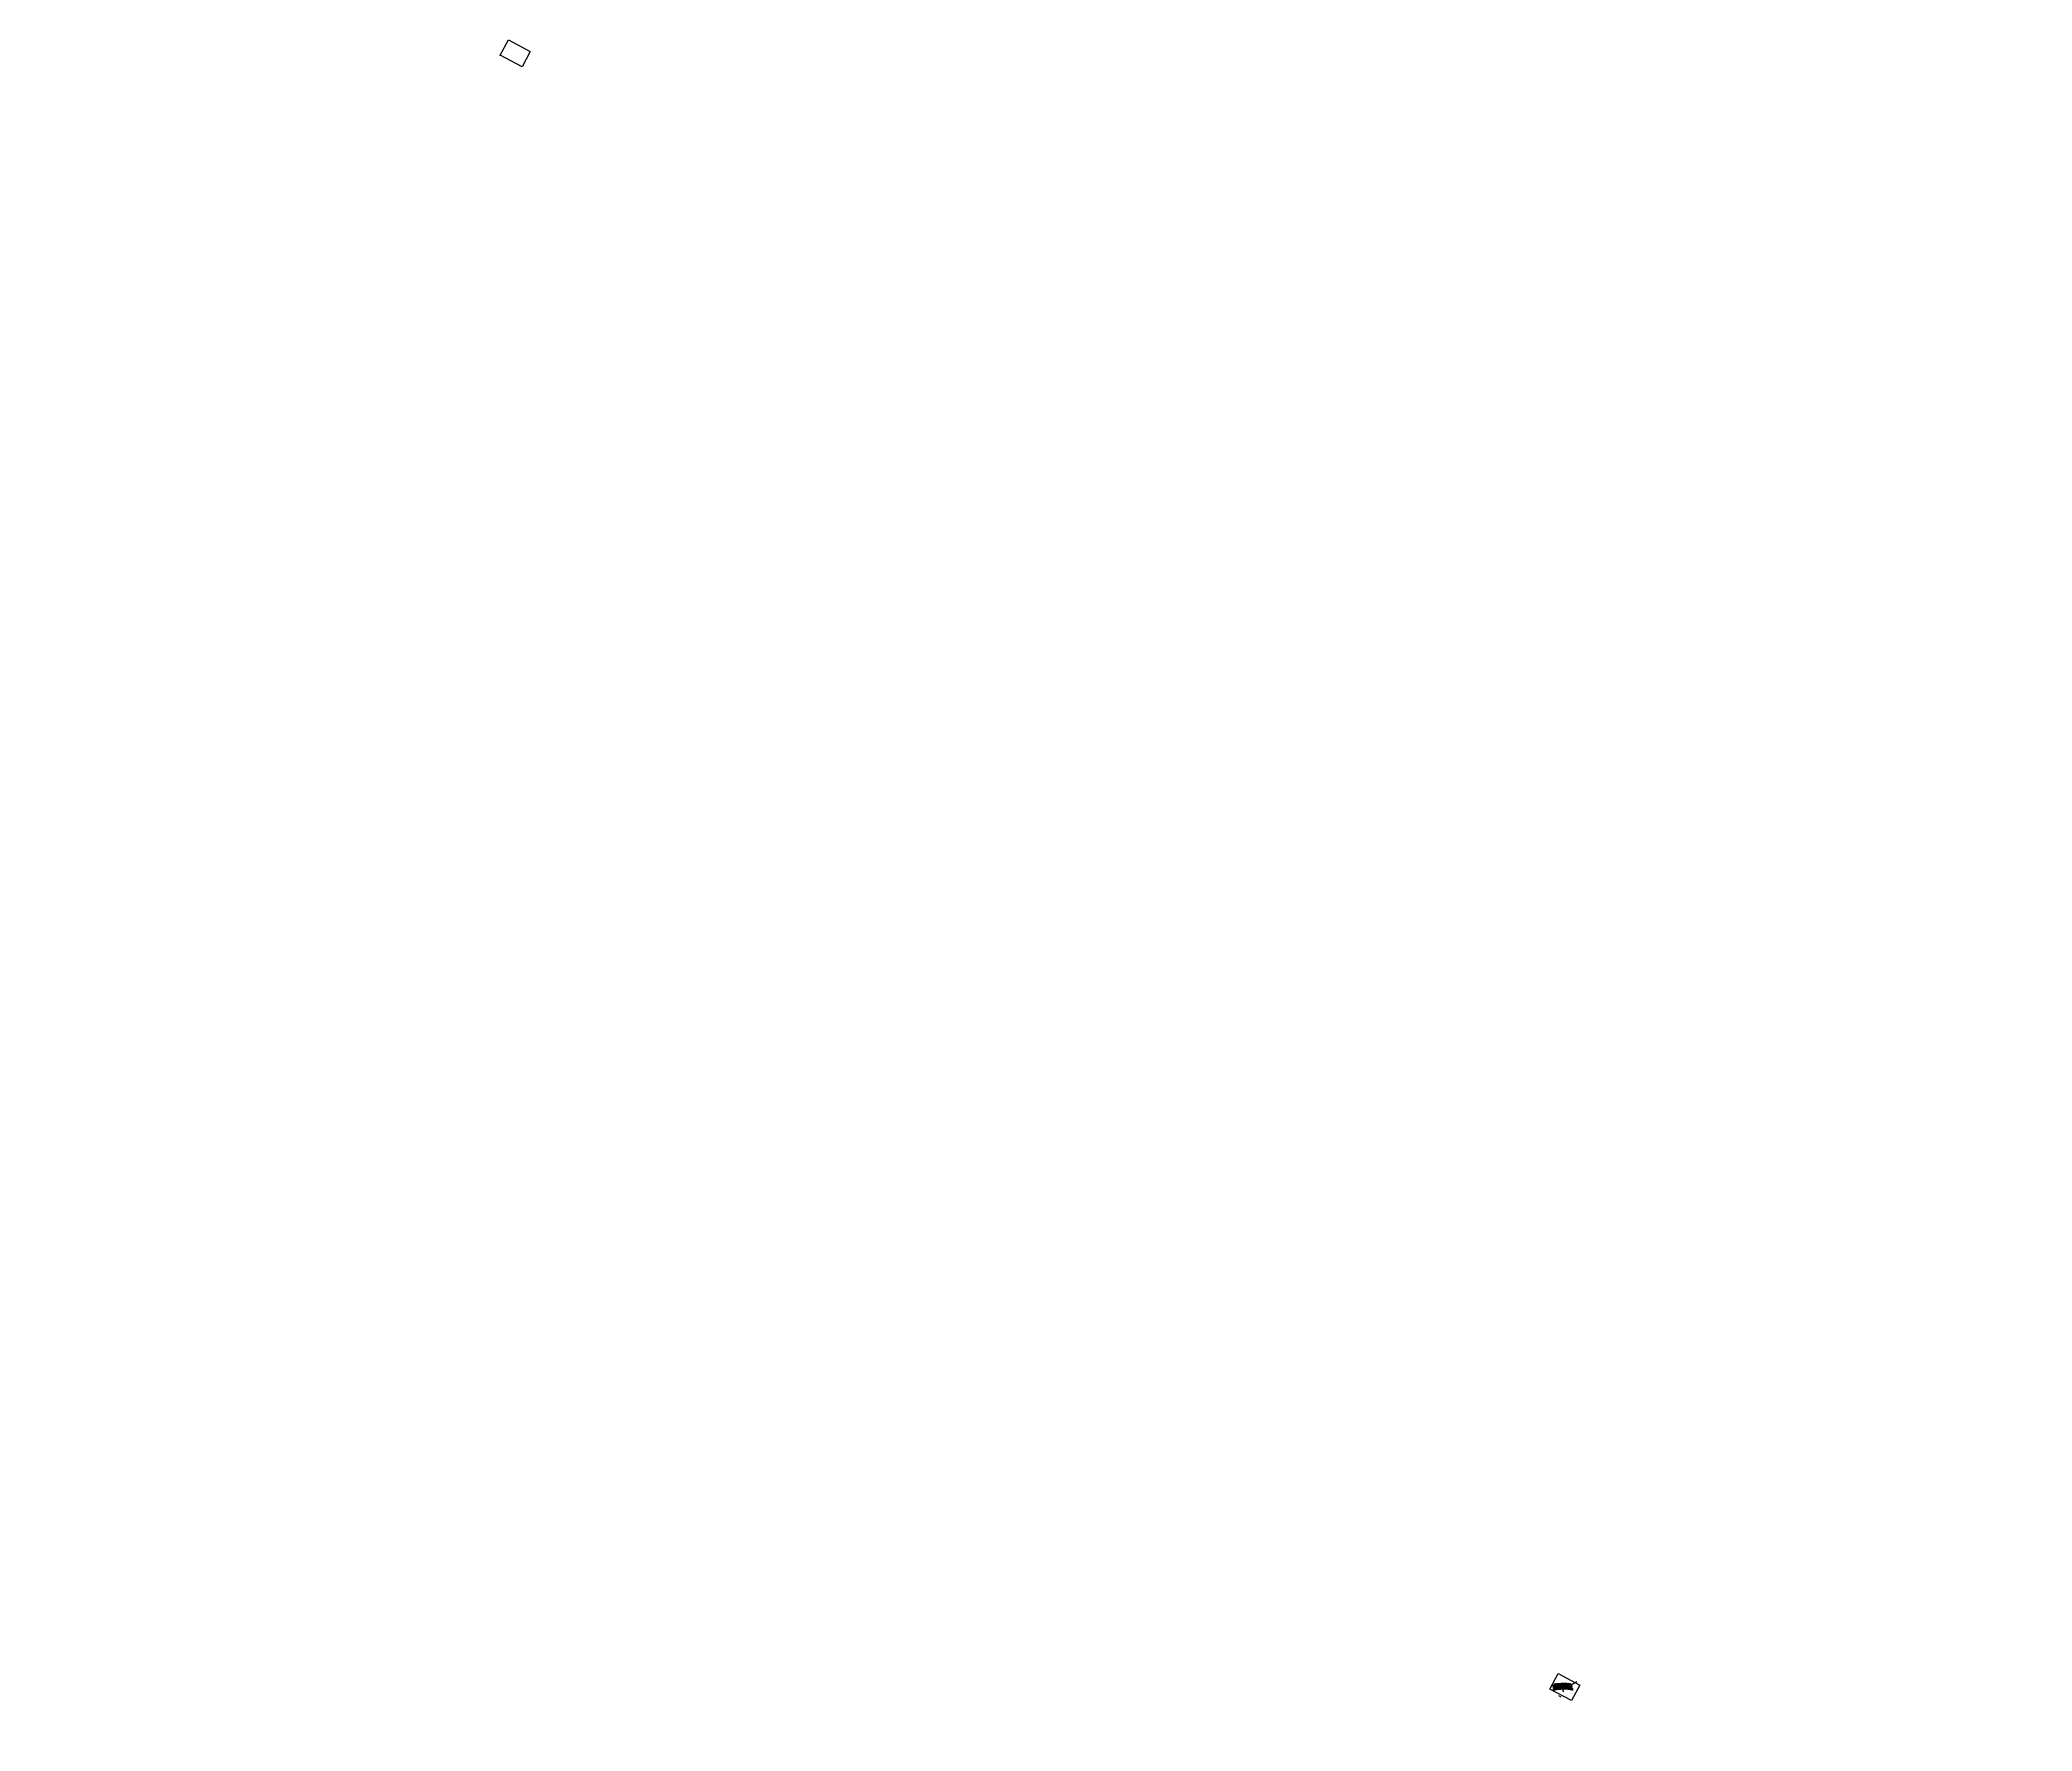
# Model space of a CAD drawing. Header units: millimetres. Extents: x 30991175 to 44589677, y -30249292 to -18704009.
import ezdxf
from ezdxf.enums import TextEntityAlignment as Align

# ---------------------------------------------------------------- set-up
doc = ezdxf.new("R2010")
doc.units = ezdxf.units.MM
doc.header["$LTSCALE"] = 10
for name, pattern in [('A1-RG-AXIS-RF$0$$1$AUDIT_D_130703131338-1', [0]), ('A1-RG-AXIS-RF$0$CENTER', [50.8, 31.75, -6.35, 6.35, -6.35]), ('A1-RI-RF$0$Dash', [6, 3, -3])]:
    doc.linetypes.add(name, pattern=pattern)
for name, color, linetype in [('A1-RD-RF$0$A-FURN', 9, 'Continuous'), ('A1-RG-AXIS-RF$0$$0$A-SYMB', 4, 'Continuous'), ('A1-RG-AXIS-RF$0$$1$A-SYMB-DIM300', 4, 'A1-RG-AXIS-RF$0$$1$AUDIT_D_130703131338-1'), ('A1-RG-AXIS-RF$0$A-DIMS-100', 1, 'Continuous'), ('A1-RG-AXIS-RF$0$A-SYMB-NAME', 13, 'Continuous'), ('A1-RG-AXIS-RF$0$A2-RG-AXIS-150$0$A-DIMS-100', 1, 'Continuous'), ('A1-RG-AXIS-RF$0$A2-RG-AXIS-150$0$A-SYMB', 4, 'Continuous'), ('A1-RI-RF$0$0P-RW-E', 210, 'Continuous'), ('A1-RI-RF$0$0P-RW-PR-V', 210, 'Continuous'), ('A1-RI-RF$0$A-DIMS-1：100', 1, 'Continuous'), ('A1-RI-RF$0$A-DOOR', 32, 'Continuous'), ('A1-RI-RF$0$A-EVAC1', 5, 'Continuous'), ('A1-RI-RF$0$A-FUZHUXIAN', 55, 'Continuous'), ('A1-RI-RF$0$A-louban', 5, 'Continuous'), ('A1-RI-RF$0$A-ROOF', 1, 'Continuous'), ('A1-RI-RF$0$A-STRS-HRAL', 3, 'Continuous'), ('A1-RI-RF$0$A-SYMB', 4, 'Continuous'), ('A1-RI-RF$0$A-SYMB-AREA', 4, 'Continuous'), ('A1-RI-RF$0$A-SYMB-NAME', 4, 'Continuous'), ('A1-RI-RF$0$A-SYMB-STRS', 1, 'Continuous'), ('A1-RI-RF$0$A-TEXT', 4, 'Continuous'), ('A1-RI-RF$0$A-WALL', 7, 'Continuous'), ('A1-RI-RF$0$A1-RI-F3$0$A-DETL-PEN0', 247, 'Continuous'), ('A1-RI-RF$0$A1-RI-F3$0$A-DETL-PEN1', 245, 'Continuous'), ('A1-RI-RF$0$A1-RI-F3$0$A-DETL-PEN2', 233, 'Continuous')]:
    doc.layers.add(name, color=color, linetype=linetype)
doc.layers.add('A1-RG-AXIS-RF$0$A-GRID', color=1, linetype='A1-RG-AXIS-RF$0$CENTER', lineweight=9)
doc.styles.add('A1-RG-AXIS-RF$0$$2$_TCH_DIM', font='hzs.shx', dxfattribs={"width": 0.7, "bigfont": 'hztxt.shx'})
doc.styles.add('A1-RG-AXIS-RF$0$A1-RG-AXIS$0$XD2008', font='xd-hzs.shx', dxfattribs={"width": 0.7, "bigfont": 'xd-hztxt.shx'})
doc.styles.add('A1-RG-AXIS-RF$0$A2-RG-AXIS-150$0$XD2008', font='romans.shx', dxfattribs={"width": 0.7})
doc.styles.add('A1-RG-AXIS-RF$0$XD2008', font='xd-hzs.shx', dxfattribs={"width": 0.7, "bigfont": 'xd-hztxt.shx'})
doc.styles.add('A1-RI-RF$0$ECADI', font='gbeitc.shx', dxfattribs={"width": 0.7, "bigfont": 'gbcbig.shx'})
doc.styles.add('A1-RI-RF$0$HZTXT', font='hzs-1.shx', dxfattribs={"width": 0.7, "bigfont": 'hztxt.shx'})
doc.styles.add('A1-RI-RF$0$XD2008', font='hzs.shx', dxfattribs={"width": 0.7, "bigfont": 'xd-hztxt.shx'})
doc.dimstyles.new('A1-RG-AXIS-RF$0$A2-RG-AXIS-150$0$XD100', dxfattribs={"dimscale": 100, "dimtxt": 5.5, "dimasz": 1.5, "dimexe": 1, "dimexo": 2, "dimgap": 0.5, "dimtad": 1, "dimdec": 0, "dimdsep": 46, "dimtxsty": 'A1-RG-AXIS-RF$0$A2-RG-AXIS-150$0$XD2008', "dimblk": 'A1-RG-AXIS-RF$0$A2-RG-AXIS-150$0$_ArchTick', "dimcen": 2.5, "dimclrt": 4, "dimaunit": 1, "dimadec": 3, "dimazin": 0, "dimtfac": 1, "dimtdec": 0, "dimtix": 1, "dimtmove": 0, "dimatfit": 3, "dimfxl": 0, "dimtolj": 1, "dimtzin": 0, "dimarcsym": 0})
doc.dimstyles.new('A1-RG-AXIS-RF$0$XD100', dxfattribs={"dimscale": 100, "dimtxt": 5.5, "dimasz": 1.5, "dimexe": 1, "dimexo": 2, "dimgap": 0.5, "dimtad": 1, "dimdec": 0, "dimdsep": 46, "dimtxsty": 'A1-RG-AXIS-RF$0$XD2008', "dimblk": 'A1-RG-AXIS-RF$0$_ArchTick', "dimcen": 2.5, "dimclrt": 4, "dimazin": 0, "dimtfac": 1, "dimtdec": 0, "dimtix": 1, "dimtmove": 0, "dimatfit": 3, "dimfxl": 0, "dimtolj": 1, "dimtzin": 0, "dimarcsym": 0})
doc.dimstyles.new('A1-RG-AXIS-RF$0$XD100$0', dxfattribs={"dimscale": 100, "dimtxt": 5.5, "dimasz": 1, "dimexe": 1, "dimexo": 2, "dimgap": 0.5, "dimtad": 1, "dimdec": 0, "dimdsep": 46, "dimtxsty": 'A1-RG-AXIS-RF$0$XD2008', "dimblk": 'A1-RG-AXIS-RF$0$_ArchTick', "dimblk1": 'A1-RG-AXIS-RF$0$_ArchTick', "dimblk2": 'A1-RG-AXIS-RF$0$_ArchTick', "dimsah": 1, "dimcen": 2.5, "dimclrt": 4, "dimazin": 0, "dimtfac": 1, "dimtdec": 0, "dimtix": 1, "dimtmove": 0, "dimatfit": 3, "dimfxl": 0, "dimtolj": 1, "dimtzin": 0, "dimarcsym": 0})
doc.dimstyles.new('A1-RI-RF$0$XD100', dxfattribs={"dimscale": 100, "dimtxt": 3.5, "dimasz": 1, "dimexe": 1, "dimexo": 2, "dimgap": 1, "dimtad": 1, "dimdec": 0, "dimdsep": 46, "dimtxsty": 'A1-RI-RF$0$XD2008', "dimblk": 'A1-RI-RF$0$_ArchTick', "dimcen": 2.5, "dimclrd": 1, "dimclre": 1, "dimclrt": 4, "dimaunit": 1, "dimadec": 0, "dimazin": 0, "dimtfac": 1, "dimtdec": 0, "dimtix": 1, "dimtmove": 2, "dimatfit": 3, "dimfxl": 0, "dimtolj": 1, "dimtzin": 0, "dimarcsym": 0})
doc.dimstyles.new('A1-RI-RF$0$XD100$0', dxfattribs={"dimscale": 100, "dimtxt": 3.5, "dimasz": 2, "dimexe": 1, "dimexo": 2, "dimgap": 1, "dimtad": 1, "dimdec": 0, "dimdsep": 46, "dimtxsty": 'A1-RI-RF$0$XD2008', "dimblk": 'A1-RI-RF$0$_ArchTick', "dimblk1": 'A1-RI-RF$0$_ArchTick', "dimblk2": 'A1-RI-RF$0$_ArchTick', "dimsah": 1, "dimcen": 2.5, "dimclrd": 1, "dimclre": 1, "dimclrt": 4, "dimaunit": 1, "dimadec": 0, "dimazin": 0, "dimtfac": 1, "dimtdec": 0, "dimtix": 1, "dimtmove": 2, "dimatfit": 3, "dimfxl": 0, "dimtolj": 1, "dimtzin": 0, "dimarcsym": 0})

# ---------------------------------------------------------------- blocks, each defined once
blk = doc.blocks.new('A1-RI-RF$0$A1WUDINGH')
at = {"layer": 'A1-RI-RF$0$A-TEXT', "style": 'A1-RI-RF$0$HZTXT', "width": 0.7}
blk.add_attdef('ASD', (11129679, -6599408), '', height=150, dxfattribs=at)
blk = doc.blocks.new('A1-RI-RF$0$ECADI-TAG-HGHT（国标）')
at = {"color": 1}
blk.add_line((-2, 2), (12, 2), dxfattribs=at)
at = {"color": 1, "const_width": 0.5}
blk.add_lwpolyline([(-2, 2), (0, 0), (2, 2)], dxfattribs=at)
at = {"color": 1}
blk.add_point((-1, 5), dxfattribs=at)
at = {"style": 'A1-RI-RF$0$XD2008', "width": 0.7}
blk.add_attdef('FL', text='', height=3, dxfattribs=at).set_placement((-3, 3), align=Align.RIGHT)
for tag, p in [('F.F.L.', (2, 3)), ('T.O.S.', (2, -1))]:
    blk.add_attdef(tag, p, '', height=3, dxfattribs=at)
blk = doc.blocks.new('A1-RD-RF')
at = {"layer": 'A1-RD-RF$0$A-FURN'}
for points in [[(11182157, -6558966), (11182149, -6558946), (11182147, -6558948), (11181970, -6558505), (11180615, -6559042), (11180801, -6559505, -0.001149258)], [(11187756, -6556814), (11187748, -6556795), (11187746, -6556796), (11187577, -6556350), (11186035, -6556928), (11186017, -6556935), (11186029, -6556969), (11186038, -6556991), (11185991, -6557009), (11185970, -6556953), (11185895, -6556981), (11185923, -6557056), (11186071, -6557449, -0.001417326)]]:
    blk.add_lwpolyline(points, format="xyb", close=True, dxfattribs=at)
at = {"layer": 'Defpoints', "color": 190}
blk.add_lwpolyline([(11193868, -6555450), (11219125, -6511729)], dxfattribs=at)
blk = doc.blocks.new('A1-RG-AXIS-RF$0$_ArchTick')
at = {"color": 0, "linetype": 'ByBlock', "const_width": 0.4}
blk.add_lwpolyline([(-0.5, -0.5), (0.5, 0.5)], dxfattribs=at)
blk = doc.blocks.new('*D74')
at = {"layer": 'A1-RG-AXIS-RF$0$A-DIMS-100', "color": 0, "lineweight": -2}
for p, q in [((11571862, -6454379), (11570195, -6455815)), ((11570271, -6455750), (11588352, -6476735)), ((11589943, -6475365), (11588276, -6476801))]:
    blk.add_line(p, q, dxfattribs=at)
at = {"layer": 'Defpoints', "color": 0}
for p in [(11572014, -6454249), (11588352, -6476735), (11590094, -6475234)]:
    blk.add_point(p, dxfattribs=at)
at = {"layer": 'A1-RG-AXIS-RF$0$A-DIMS-100', "color": 0, "lineweight": -2, "xscale": 100, "yscale": 100, "zscale": 100}
for p, rotation in [((11570271, -6455750), 130.7474706807866), ((11588352, -6476735), 310.7474706807866)]:
    blk.add_blockref('A1-RG-AXIS-RF$0$_ArchTick', p, dxfattribs=dict(at, rotation=rotation))
at = {"layer": 'A1-RG-AXIS-RF$0$A-DIMS-100', "color": 4, "insert": (11579491, -6466088), "char_height": 375, "attachment_point": 5, "rotation": 310.7474707, "style": 'A1-RG-AXIS-RF$0$XD2008'}
blk.add_mtext('\\A1;27700', dxfattribs=at)
blk = doc.blocks.new('*D75')
at = {"layer": 'A1-RG-AXIS-RF$0$A-DIMS-100', "color": 0, "lineweight": -2}
for p, q in [((11581653, -6465743), (11580592, -6466657)), ((11580668, -6466592), (11585954, -6472729)), ((11586939, -6471880), (11585878, -6472794))]:
    blk.add_line(p, q, dxfattribs=at)
at = {"layer": 'Defpoints', "color": 0}
for p in [(11581805, -6465612), (11585954, -6472729), (11587091, -6471749)]:
    blk.add_point(p, dxfattribs=at)
at = {"layer": 'A1-RG-AXIS-RF$0$A-DIMS-100', "color": 0, "lineweight": -2, "xscale": 100, "yscale": 100, "zscale": 100}
for p, rotation in [((11580668, -6466592), 130.7384765822796), ((11585954, -6472729), 310.7384765822796)]:
    blk.add_blockref('A1-RG-AXIS-RF$0$_ArchTick', p, dxfattribs=dict(at, rotation=rotation))
at = {"layer": 'A1-RG-AXIS-RF$0$A-DIMS-100', "color": 4, "insert": (11583491, -6469505), "char_height": 375, "attachment_point": 5, "rotation": 310.7384766, "style": 'A1-RG-AXIS-RF$0$XD2008'}
blk.add_mtext('\\A1;8100', dxfattribs=at)
blk = doc.blocks.new('*D76')
at = {"layer": 'A1-RG-AXIS-RF$0$A-DIMS-100', "color": 0, "lineweight": -2}
for p, q in [((11577150, -6460515), (11576089, -6461429)), ((11576165, -6461363), (11580668, -6466592)), ((11581653, -6465743), (11580592, -6466657))]:
    blk.add_line(p, q, dxfattribs=at)
at = {"layer": 'Defpoints', "color": 0}
for p in [(11577302, -6460384), (11580668, -6466592), (11581805, -6465612)]:
    blk.add_point(p, dxfattribs=at)
at = {"layer": 'A1-RG-AXIS-RF$0$A-DIMS-100', "color": 0, "lineweight": -2, "xscale": 100, "yscale": 100, "zscale": 100}
for p, rotation in [((11576165, -6461363), 130.738476582275), ((11580668, -6466592), 310.738476582275)]:
    blk.add_blockref('A1-RG-AXIS-RF$0$_ArchTick', p, dxfattribs=dict(at, rotation=rotation))
at = {"layer": 'A1-RG-AXIS-RF$0$A-DIMS-100', "color": 4, "insert": (11578596, -6463822), "char_height": 375, "attachment_point": 5, "rotation": 310.7384766, "style": 'A1-RG-AXIS-RF$0$XD2008'}
blk.add_mtext('\\A1;6900', dxfattribs=at)
blk = doc.blocks.new('*D77')
at = {"layer": 'A1-RG-AXIS-RF$0$A-DIMS-100', "color": 0, "lineweight": -2}
for p, q in [((11571864, -6454377), (11570803, -6455291)), ((11570879, -6455226), (11576165, -6461363)), ((11577150, -6460515), (11576089, -6461429))]:
    blk.add_line(p, q, dxfattribs=at)
at = {"layer": 'Defpoints', "color": 0}
for p in [(11572016, -6454247), (11576165, -6461363), (11577302, -6460384)]:
    blk.add_point(p, dxfattribs=at)
at = {"layer": 'A1-RG-AXIS-RF$0$A-DIMS-100', "color": 0, "lineweight": -2, "xscale": 100, "yscale": 100, "zscale": 100}
for p, rotation in [((11570879, -6455226), 130.7384765822831), ((11576165, -6461363), 310.7384765822831)]:
    blk.add_blockref('A1-RG-AXIS-RF$0$_ArchTick', p, dxfattribs=dict(at, rotation=rotation))
at = {"layer": 'A1-RG-AXIS-RF$0$A-DIMS-100', "color": 4, "insert": (11573702, -6458140), "char_height": 375, "attachment_point": 5, "rotation": 310.7384766, "style": 'A1-RG-AXIS-RF$0$XD2008'}
blk.add_mtext('\\A1;8100', dxfattribs=at)
blk = doc.blocks.new('A1-RG-AXIS-RF$0$A2-RG-AXIS-150$0$_ArchTick')
at = {"color": 0, "linetype": 'ByBlock', "const_width": 0.4}
blk.add_lwpolyline([(-0.5, -0.5), (0.5, 0.5)], dxfattribs=at)
blk = doc.blocks.new('*D78')
at = {"layer": 'A1-RG-AXIS-RF$0$A2-RG-AXIS-150$0$A-DIMS-100', "color": 0, "lineweight": -2, "ltscale": 3}
for p, q in [((11580323, -6437991), (11580346, -6437982)), ((11580905, -6435961), (11580920, -6435981))]:
    blk.add_line(p, q, dxfattribs=at)
blk.add_arc((11581983, -6437369), 1648, 127.4566339, 200.5410956, dxfattribs=at)
at = {"layer": 'Defpoints', "color": 0, "ltscale": 3}
for p in [(11580510, -6437921), (11580530, -6436590), (11581027, -6436120), (11581983, -6437369)]:
    blk.add_point(p, dxfattribs=at)
at = {"layer": 'A1-RG-AXIS-RF$0$A2-RG-AXIS-150$0$A-DIMS-100', "color": 0, "lineweight": -2, "ltscale": 3, "xscale": 150, "yscale": 150, "zscale": 150}
for p, rotation in [((11580440, -6437947), 290.5410956434191), ((11580981, -6436060), 37.45663385736584)]:
    blk.add_blockref('A1-RG-AXIS-RF$0$A2-RG-AXIS-150$0$_ArchTick', p, dxfattribs=dict(at, rotation=rotation))
at = {"layer": 'A1-RG-AXIS-RF$0$A2-RG-AXIS-150$0$A-DIMS-100', "color": 4, "ltscale": 3, "insert": (11580136, -6436839), "char_height": 375, "attachment_point": 5, "rotation": 73.9988648, "style": 'A1-RG-AXIS-RF$0$A2-RG-AXIS-150$0$XD2008'}
blk.add_mtext('\\A1;73°5\'4"', dxfattribs=at)
blk = doc.blocks.new('*D79')
at = {"layer": 'A1-RG-AXIS-RF$0$A2-RG-AXIS-150$0$A-DIMS-100', "color": 0, "lineweight": -2, "ltscale": 3}
for p, q in [((11670910, -6387267), (11670916, -6387284)), ((11580897, -6435951), (11580908, -6435965))]:
    blk.add_line(p, q, dxfattribs=at)
blk.add_arc((11778732, -6694179), 325182, 109.3570313, 127.4566339, dxfattribs=at)
at = {"layer": 'Defpoints', "color": 0, "ltscale": 3}
for p in [(11670976, -6387456), (11581019, -6436110), (11639300, -6400406), (11778732, -6694179)]:
    blk.add_point(p, dxfattribs=at)
at = {"layer": 'A1-RG-AXIS-RF$0$A2-RG-AXIS-150$0$A-DIMS-100', "color": 0, "lineweight": -2, "ltscale": 3, "xscale": 150, "yscale": 150, "zscale": 150}
for p, rotation in [((11670949, -6387378), 19.35703132825471), ((11580969, -6436044), 217.4566338573137)]:
    blk.add_blockref('A1-RG-AXIS-RF$0$A2-RG-AXIS-150$0$_ArchTick', p, dxfattribs=dict(at, rotation=rotation))
at = {"layer": 'A1-RG-AXIS-RF$0$A2-RG-AXIS-150$0$A-DIMS-100', "color": 4, "ltscale": 3, "insert": (11623903, -6407911), "char_height": 375, "attachment_point": 5, "rotation": 28.4068326, "style": 'A1-RG-AXIS-RF$0$A2-RG-AXIS-150$0$XD2008'}
blk.add_mtext('\\A1;18°5\'59"', dxfattribs=at)
blk = doc.blocks.new('*D80')
at = {"layer": 'A1-RG-AXIS-RF$0$A-DIMS-100', "color": 0, "lineweight": -2}
for p, q in [((11586940, -6471880), (11585878, -6472794)), ((11585954, -6472729), (11588957, -6476214)), ((11589943, -6475365), (11588881, -6476279))]:
    blk.add_line(p, q, dxfattribs=at)
at = {"layer": 'Defpoints', "color": 0}
for p in [(11587091, -6471749), (11588957, -6476214), (11590094, -6475234)]:
    blk.add_point(p, dxfattribs=at)
at = {"layer": 'A1-RG-AXIS-RF$0$A-DIMS-100', "color": 0, "lineweight": -2, "xscale": 100, "yscale": 100, "zscale": 100}
for p, rotation in [((11585954, -6472729), 130.7474706807819), ((11588957, -6476214), 310.7474706807819)]:
    blk.add_blockref('A1-RG-AXIS-RF$0$_ArchTick', p, dxfattribs=dict(at, rotation=rotation))
at = {"layer": 'A1-RG-AXIS-RF$0$A-DIMS-100', "color": 4, "insert": (11587635, -6474316), "char_height": 375, "attachment_point": 5, "rotation": 310.7474707, "style": 'A1-RG-AXIS-RF$0$XD2008'}
blk.add_mtext('\\A1;4600', dxfattribs=at)
blk = doc.blocks.new('*D81')
at = {"layer": 'A1-RG-AXIS-RF$0$A-DIMS-100', "color": 0, "lineweight": -2}
for p, q in [((11680096, -6393230), (11681807, -6392668)), ((11690356, -6419016), (11681712, -6392699)), ((11688740, -6419547), (11690451, -6418985))]:
    blk.add_line(p, q, dxfattribs=at)
at = {"layer": 'Defpoints', "color": 0}
for p in [(11679906, -6393293), (11681712, -6392699), (11688550, -6419609)]:
    blk.add_point(p, dxfattribs=at)
at = {"layer": 'A1-RG-AXIS-RF$0$A-DIMS-100', "color": 0, "lineweight": -2, "xscale": 100, "yscale": 100, "zscale": 100}
for p, rotation in [((11681712, -6392699), 108.182712823025), ((11690356, -6419016), 288.182712823025)]:
    blk.add_blockref('A1-RG-AXIS-RF$0$_ArchTick', p, dxfattribs=dict(at, rotation=rotation))
at = {"layer": 'A1-RG-AXIS-RF$0$A-DIMS-100', "color": 4, "insert": (11686260, -6405784), "char_height": 375, "attachment_point": 5, "rotation": 288.1827128, "style": 'A1-RG-AXIS-RF$0$XD2008'}
blk.add_mtext('\\A1;27700', dxfattribs=at)
blk = doc.blocks.new('*D82')
at = {"layer": 'A1-RG-AXIS-RF$0$A-DIMS-100', "color": 0, "lineweight": -2}
for p, q in [((11683172, -6400747), (11683229, -6400729)), ((11685477, -6407253), (11683324, -6400698)), ((11685305, -6407309), (11685382, -6407284))]:
    blk.add_line(p, q, dxfattribs=at)
at = {"layer": 'Defpoints', "color": 0}
for p in [(11683324, -6400698), (11683362, -6400685), (11685495, -6407247)]:
    blk.add_point(p, dxfattribs=at)
at = {"layer": 'A1-RG-AXIS-RF$0$A-DIMS-100', "color": 0, "lineweight": -2, "xscale": 100, "yscale": 100, "zscale": 100}
for p, rotation in [((11683324, -6400698), 108.1827128230255), ((11685477, -6407253), 288.1827128230256)]:
    blk.add_blockref('A1-RG-AXIS-RF$0$_ArchTick', p, dxfattribs=dict(at, rotation=rotation))
at = {"layer": 'A1-RG-AXIS-RF$0$A-DIMS-100', "color": 4, "insert": (11684626, -6403901), "char_height": 375, "attachment_point": 5, "rotation": 288.1827128, "style": 'A1-RG-AXIS-RF$0$XD2008'}
blk.add_mtext('\\A1;6900', dxfattribs=at)
blk = doc.blocks.new('*D83')
at = {"layer": 'A1-RG-AXIS-RF$0$A-DIMS-100', "color": 0, "lineweight": -2}
for p, q in [((11684723, -6407499), (11685571, -6407220)), ((11688005, -6414946), (11685476, -6407251)), ((11687252, -6415194), (11688100, -6414915))]:
    blk.add_line(p, q, dxfattribs=at)
at = {"layer": 'Defpoints', "color": 0}
for p in [(11684533, -6407561), (11685476, -6407251), (11687062, -6415256)]:
    blk.add_point(p, dxfattribs=at)
at = {"layer": 'A1-RG-AXIS-RF$0$A-DIMS-100', "color": 0, "lineweight": -2, "xscale": 100, "yscale": 100, "zscale": 100}
for p, rotation in [((11685476, -6407251), 108.1934151448586), ((11688005, -6414946), 288.1934151448585)]:
    blk.add_blockref('A1-RG-AXIS-RF$0$_ArchTick', p, dxfattribs=dict(at, rotation=rotation))
at = {"layer": 'A1-RG-AXIS-RF$0$A-DIMS-100', "color": 4, "insert": (11686966, -6411025), "char_height": 375, "attachment_point": 5, "rotation": 288.1934151, "style": 'A1-RG-AXIS-RF$0$XD2008'}
blk.add_mtext('\\A1;8100', dxfattribs=at)
blk = doc.blocks.new('*D84')
at = {"layer": 'A1-RG-AXIS-RF$0$A-DIMS-100', "color": 0, "lineweight": -2}
for p, q in [((11679796, -6393329), (11680883, -6392971)), ((11683323, -6400695), (11680788, -6393002)), ((11682332, -6401022), (11683418, -6400664))]:
    blk.add_line(p, q, dxfattribs=at)
at = {"layer": 'Defpoints', "color": 0}
for p in [(11679606, -6393391), (11680788, -6393002), (11682142, -6401084)]:
    blk.add_point(p, dxfattribs=at)
at = {"layer": 'A1-RG-AXIS-RF$0$A-DIMS-100', "color": 0, "lineweight": -2, "xscale": 100, "yscale": 100, "zscale": 100}
for p, rotation in [((11680788, -6393002), 108.2397998855985), ((11683323, -6400695), 288.2397998855985)]:
    blk.add_blockref('A1-RG-AXIS-RF$0$_ArchTick', p, dxfattribs=dict(at, rotation=rotation))
at = {"layer": 'A1-RG-AXIS-RF$0$A-DIMS-100', "color": 4, "insert": (11682281, -6396774), "char_height": 375, "attachment_point": 5, "rotation": 288.2397999, "style": 'A1-RG-AXIS-RF$0$XD2008'}
blk.add_mtext('\\A1;8100', dxfattribs=at)
blk = doc.blocks.new('*D85')
at = {"layer": 'A1-RG-AXIS-RF$0$A-DIMS-100', "color": 0, "lineweight": -2}
blk.add_arc((11778732, -6694179), 324415, 109.3570313, 111.0024497, dxfattribs=at)
at = {"layer": 'Defpoints', "color": 0}
for p in [(11661998, -6390116), (11668278, -6389145), (11670777, -6386890), (11675833, -6426152), (11683572, -6423308)]:
    blk.add_point(p, dxfattribs=at)
at = {"layer": 'A1-RG-AXIS-RF$0$A-DIMS-100', "color": 0, "lineweight": -2, "xscale": 100, "yscale": 100, "zscale": 100}
for p, rotation in [((11662459, -6391316), 201.0024497399887), ((11671203, -6388102), 19.35703132825595)]:
    blk.add_blockref('A1-RG-AXIS-RF$0$_ArchTick', p, dxfattribs=dict(at, rotation=rotation))
at = {"layer": 'A1-RG-AXIS-RF$0$A-DIMS-100', "color": 4, "insert": (11666738, -6389455), "char_height": 375, "attachment_point": 5, "rotation": 20.1797405, "style": 'A1-RG-AXIS-RF$0$XD2008'}
blk.add_mtext('\\A1;1.65°', dxfattribs=at)
blk = doc.blocks.new('*D86')
at = {"layer": 'A1-RG-AXIS-RF$0$A2-RG-AXIS-150$0$A-DIMS-100', "color": 0, "lineweight": -2, "ltscale": 3}
for p, q in [((11662070, -6390303), (11662495, -6391409)), ((11656704, -6401715), (11653772, -6394687))]:
    blk.add_line(p, q, dxfattribs=at)
blk.add_arc((11778732, -6694179), 324415, 111.0024497, 112.6478682, dxfattribs=at)
at = {"layer": 'Defpoints', "color": 0, "ltscale": 3}
for p in [(11661998, -6390116), (11656781, -6401900), (11659565, -6392443), (11778732, -6694179)]:
    blk.add_point(p, dxfattribs=at)
at = {"layer": 'A1-RG-AXIS-RF$0$A2-RG-AXIS-150$0$A-DIMS-100', "color": 0, "lineweight": -2, "ltscale": 3, "xscale": 150, "yscale": 150, "zscale": 150}
for p, rotation in [((11662459, -6391316), 21.00244973998976), ((11653810, -6394779), 202.6478681517249)]:
    blk.add_blockref('A1-RG-AXIS-RF$0$A2-RG-AXIS-150$0$_ArchTick', p, dxfattribs=dict(at, rotation=rotation))
at = {"layer": 'A1-RG-AXIS-RF$0$A2-RG-AXIS-150$0$A-DIMS-100', "color": 4, "ltscale": 3, "insert": (11658021, -6392763), "char_height": 375, "attachment_point": 5, "rotation": 21.8251589, "style": 'A1-RG-AXIS-RF$0$A2-RG-AXIS-150$0$XD2008'}
blk.add_mtext('\\A1;1°38\'44"', dxfattribs=at)
blk = doc.blocks.new('*D87')
at = {"layer": 'A1-RG-AXIS-RF$0$A2-RG-AXIS-150$0$A-DIMS-100', "color": 0, "lineweight": -2, "ltscale": 3}
for p, q in [((11648357, -6405340), (11645224, -6398399)), ((11656704, -6401715), (11653772, -6394687))]:
    blk.add_line(p, q, dxfattribs=at)
blk.add_arc((11778732, -6694179), 324415, 112.6478682, 114.2932866, dxfattribs=at)
at = {"layer": 'Defpoints', "color": 0, "ltscale": 3}
for p in [(11648439, -6405522), (11650950, -6395989), (11656781, -6401900), (11778732, -6694179)]:
    blk.add_point(p, dxfattribs=at)
at = {"layer": 'A1-RG-AXIS-RF$0$A2-RG-AXIS-150$0$A-DIMS-100', "color": 0, "lineweight": -2, "ltscale": 3, "xscale": 150, "yscale": 150, "zscale": 150}
for p, rotation in [((11645265, -6398490), 204.2932865634607), ((11653810, -6394779), 22.64786815172496)]:
    blk.add_blockref('A1-RG-AXIS-RF$0$A2-RG-AXIS-150$0$_ArchTick', p, dxfattribs=dict(at, rotation=rotation))
at = {"layer": 'A1-RG-AXIS-RF$0$A2-RG-AXIS-150$0$A-DIMS-100', "color": 4, "ltscale": 3, "insert": (11649416, -6396353), "char_height": 375, "attachment_point": 5, "rotation": 23.4705774, "style": 'A1-RG-AXIS-RF$0$A2-RG-AXIS-150$0$XD2008'}
blk.add_mtext('\\A1;1°38\'44"', dxfattribs=at)
blk = doc.blocks.new('*D88')
at = {"layer": 'A1-RG-AXIS-RF$0$A2-RG-AXIS-150$0$A-DIMS-100', "color": 0, "lineweight": -2, "ltscale": 3}
for p, q in [((11640117, -6409202), (11636786, -6402354)), ((11648357, -6405340), (11645224, -6398399))]:
    blk.add_line(p, q, dxfattribs=at)
blk.add_arc((11778732, -6694179), 324415, 114.2932866, 115.938705, dxfattribs=at)
at = {"layer": 'Defpoints', "color": 0, "ltscale": 3}
for p in [(11640204, -6409382), (11642441, -6399781), (11648439, -6405522), (11778732, -6694179)]:
    blk.add_point(p, dxfattribs=at)
at = {"layer": 'A1-RG-AXIS-RF$0$A2-RG-AXIS-150$0$A-DIMS-100', "color": 0, "lineweight": -2, "ltscale": 3, "xscale": 150, "yscale": 150, "zscale": 150}
for p, rotation in [((11636830, -6402444), 205.9387049751953), ((11645265, -6398490), 24.29328656346054)]:
    blk.add_blockref('A1-RG-AXIS-RF$0$A2-RG-AXIS-150$0$_ArchTick', p, dxfattribs=dict(at, rotation=rotation))
at = {"layer": 'A1-RG-AXIS-RF$0$A2-RG-AXIS-150$0$A-DIMS-100', "color": 4, "ltscale": 3, "insert": (11640917, -6400189), "char_height": 375, "attachment_point": 5, "rotation": 25.1159958, "style": 'A1-RG-AXIS-RF$0$A2-RG-AXIS-150$0$XD2008'}
blk.add_mtext('\\A1;1°38\'44"', dxfattribs=at)
blk = doc.blocks.new('*D89')
at = {"layer": 'A1-RG-AXIS-RF$0$A2-RG-AXIS-150$0$A-DIMS-100', "color": 0, "lineweight": -2, "ltscale": 3}
for p, q in [((11631991, -6413300), (11628465, -6406550)), ((11640117, -6409202), (11636786, -6402354))]:
    blk.add_line(p, q, dxfattribs=at)
blk.add_arc((11778732, -6694179), 324415, 115.938705, 117.5841234, dxfattribs=at)
at = {"layer": 'Defpoints', "color": 0, "ltscale": 3}
for p in [(11632084, -6413477), (11634044, -6403816), (11640204, -6409382), (11778732, -6694179)]:
    blk.add_point(p, dxfattribs=at)
at = {"layer": 'A1-RG-AXIS-RF$0$A2-RG-AXIS-150$0$A-DIMS-100', "color": 0, "lineweight": -2, "ltscale": 3, "xscale": 150, "yscale": 150, "zscale": 150}
for p, rotation in [((11628511, -6406639), 207.5841233869291), ((11636830, -6402444), 25.93870497519525)]:
    blk.add_blockref('A1-RG-AXIS-RF$0$A2-RG-AXIS-150$0$_ArchTick', p, dxfattribs=dict(at, rotation=rotation))
at = {"layer": 'A1-RG-AXIS-RF$0$A2-RG-AXIS-150$0$A-DIMS-100', "color": 4, "ltscale": 3, "insert": (11632532, -6404268), "char_height": 375, "attachment_point": 5, "rotation": 26.7614142, "style": 'A1-RG-AXIS-RF$0$A2-RG-AXIS-150$0$XD2008'}
blk.add_mtext('\\A1;1°38\'44"', dxfattribs=at)
blk = doc.blocks.new('*D90')
at = {"layer": 'A1-RG-AXIS-RF$0$A2-RG-AXIS-150$0$A-DIMS-100', "color": 0, "lineweight": -2, "ltscale": 3}
for p, q in [((11623987, -6417629), (11620268, -6410984)), ((11631991, -6413300), (11628465, -6406550))]:
    blk.add_line(p, q, dxfattribs=at)
blk.add_arc((11778732, -6694179), 324415, 117.5841234, 119.2295418, dxfattribs=at)
at = {"layer": 'Defpoints', "color": 0, "ltscale": 3}
for p in [(11624084, -6417804), (11625766, -6408090), (11632084, -6413477), (11778732, -6694179)]:
    blk.add_point(p, dxfattribs=at)
at = {"layer": 'A1-RG-AXIS-RF$0$A2-RG-AXIS-150$0$A-DIMS-100', "color": 0, "lineweight": -2, "ltscale": 3, "xscale": 150, "yscale": 150, "zscale": 150}
for p, rotation in [((11620317, -6411071), 209.2295417986643), ((11628511, -6406639), 27.58412338692894)]:
    blk.add_blockref('A1-RG-AXIS-RF$0$A2-RG-AXIS-150$0$_ArchTick', p, dxfattribs=dict(at, rotation=rotation))
at = {"layer": 'A1-RG-AXIS-RF$0$A2-RG-AXIS-150$0$A-DIMS-100', "color": 4, "ltscale": 3, "insert": (11624268, -6408585), "char_height": 375, "attachment_point": 5, "rotation": 28.4068326, "style": 'A1-RG-AXIS-RF$0$A2-RG-AXIS-150$0$XD2008'}
blk.add_mtext('\\A1;1°38\'44"', dxfattribs=at)
blk = doc.blocks.new('*D91')
at = {"layer": 'A1-RG-AXIS-RF$0$A2-RG-AXIS-150$0$A-DIMS-100', "color": 0, "lineweight": -2, "ltscale": 3}
for p, q in [((11616110, -6422187), (11612202, -6415651)), ((11623987, -6417629), (11620268, -6410984))]:
    blk.add_line(p, q, dxfattribs=at)
blk.add_arc((11778732, -6694179), 324415, 119.2295418, 120.8749602, dxfattribs=at)
at = {"layer": 'Defpoints', "color": 0, "ltscale": 3}
for p in [(11616212, -6422358), (11617614, -6412600), (11624084, -6417804), (11778732, -6694179)]:
    blk.add_point(p, dxfattribs=at)
at = {"layer": 'A1-RG-AXIS-RF$0$A2-RG-AXIS-150$0$A-DIMS-100', "color": 0, "lineweight": -2, "ltscale": 3, "xscale": 150, "yscale": 150, "zscale": 150}
for p, rotation in [((11612253, -6415736), 210.8749602103989), ((11620317, -6411071), 29.22954179866451)]:
    blk.add_blockref('A1-RG-AXIS-RF$0$A2-RG-AXIS-150$0$_ArchTick', p, dxfattribs=dict(at, rotation=rotation))
at = {"layer": 'A1-RG-AXIS-RF$0$A2-RG-AXIS-150$0$A-DIMS-100', "color": 4, "ltscale": 3, "insert": (11616131, -6413138), "char_height": 375, "attachment_point": 5, "rotation": 30.052251, "style": 'A1-RG-AXIS-RF$0$A2-RG-AXIS-150$0$XD2008'}
blk.add_mtext('\\A1;1°38\'44"', dxfattribs=at)
blk = doc.blocks.new('*D92')
at = {"layer": 'A1-RG-AXIS-RF$0$A2-RG-AXIS-150$0$A-DIMS-100', "color": 0, "lineweight": -2, "ltscale": 3}
for p, q in [((11600764, -6431971), (11596488, -6425669)), ((11608539, -6427230), (11604277, -6420545))]:
    blk.add_line(p, q, dxfattribs=at)
blk.add_arc((11778732, -6694179), 324415, 122.5195655, 124.165797, dxfattribs=at)
at = {"layer": 'Defpoints', "color": 0, "ltscale": 3}
for p in [(11600877, -6432136), (11601718, -6422312), (11608646, -6427398), (11778732, -6694179)]:
    blk.add_point(p, dxfattribs=at)
at = {"layer": 'A1-RG-AXIS-RF$0$A2-RG-AXIS-150$0$A-DIMS-100', "color": 0, "lineweight": -2, "ltscale": 3, "xscale": 150, "yscale": 150, "zscale": 150}
for p, rotation in [((11596544, -6425752), 214.1657970338694), ((11604330, -6420629), 32.51956548243503)]:
    blk.add_blockref('A1-RG-AXIS-RF$0$A2-RG-AXIS-150$0$_ArchTick', p, dxfattribs=dict(at, rotation=rotation))
at = {"layer": 'A1-RG-AXIS-RF$0$A2-RG-AXIS-150$0$A-DIMS-100', "color": 4, "ltscale": 3, "insert": (11600268, -6422934), "char_height": 375, "attachment_point": 5, "rotation": 33.3426813, "style": 'A1-RG-AXIS-RF$0$A2-RG-AXIS-150$0$XD2008'}
blk.add_mtext('\\A1;1°38\'46"', dxfattribs=at)
blk = doc.blocks.new('*D93')
at = {"layer": 'A1-RG-AXIS-RF$0$A2-RG-AXIS-150$0$A-DIMS-100', "color": 0, "lineweight": -2, "ltscale": 3}
for p, q in [((11593309, -6437189), (11588853, -6431013)), ((11600764, -6431971), (11596488, -6425669))]:
    blk.add_line(p, q, dxfattribs=at)
blk.add_arc((11778732, -6694179), 324415, 124.165797, 125.8112154, dxfattribs=at)
at = {"layer": 'Defpoints', "color": 0, "ltscale": 3}
for p in [(11593426, -6437351), (11593983, -6427509), (11600877, -6432136), (11778732, -6694179)]:
    blk.add_point(p, dxfattribs=at)
at = {"layer": 'A1-RG-AXIS-RF$0$A2-RG-AXIS-150$0$A-DIMS-100', "color": 0, "lineweight": -2, "ltscale": 3, "xscale": 150, "yscale": 150, "zscale": 150}
for p, rotation in [((11588911, -6431094), 215.8112154456032), ((11596544, -6425752), 34.16579703386991)]:
    blk.add_blockref('A1-RG-AXIS-RF$0$A2-RG-AXIS-150$0$_ArchTick', p, dxfattribs=dict(at, rotation=rotation))
at = {"layer": 'A1-RG-AXIS-RF$0$A2-RG-AXIS-150$0$A-DIMS-100', "color": 4, "ltscale": 3, "insert": (11592552, -6428172), "char_height": 375, "attachment_point": 5, "rotation": 34.9885062, "style": 'A1-RG-AXIS-RF$0$A2-RG-AXIS-150$0$XD2008'}
blk.add_mtext('\\A1;1°38\'44"', dxfattribs=at)
blk = doc.blocks.new('*D94')
at = {"layer": 'A1-RG-AXIS-RF$0$A2-RG-AXIS-150$0$A-DIMS-100', "color": 0, "lineweight": -2, "ltscale": 3}
for p, q in [((11586006, -6442619), (11581374, -6436574)), ((11593309, -6437189), (11588853, -6431013))]:
    blk.add_line(p, q, dxfattribs=at)
blk.add_arc((11778732, -6694179), 324415, 125.8112154, 127.4566339, dxfattribs=at)
at = {"layer": 'Defpoints', "color": 0, "ltscale": 3}
for p in [(11586127, -6442778), (11586402, -6432923), (11593426, -6437351), (11778732, -6694179)]:
    blk.add_point(p, dxfattribs=at)
at = {"layer": 'A1-RG-AXIS-RF$0$A2-RG-AXIS-150$0$A-DIMS-100', "color": 0, "lineweight": -2, "ltscale": 3, "xscale": 150, "yscale": 150, "zscale": 150}
for p, rotation in [((11581435, -6436653), 217.4566338573381), ((11588911, -6431094), 35.8112154456031)]:
    blk.add_blockref('A1-RG-AXIS-RF$0$A2-RG-AXIS-150$0$_ArchTick', p, dxfattribs=dict(at, rotation=rotation))
at = {"layer": 'A1-RG-AXIS-RF$0$A2-RG-AXIS-150$0$A-DIMS-100', "color": 4, "ltscale": 3, "insert": (11584990, -6433628), "char_height": 375, "attachment_point": 5, "rotation": 36.6339247, "style": 'A1-RG-AXIS-RF$0$A2-RG-AXIS-150$0$XD2008'}
blk.add_mtext('\\A1;1°38\'44"', dxfattribs=at)
blk = doc.blocks.new('*D95')
at = {"layer": 'A1-RG-AXIS-RF$0$A-DIMS-100', "color": 0, "lineweight": -2}
blk.add_arc((11778732, -6694179), 324411, 120.8749602, 122.5203786, dxfattribs=at)
at = {"layer": 'Defpoints', "color": 0}
for p in [(11603636, -6419548), (11609598, -6417347), (11611594, -6414634), (11624387, -6452096), (11631402, -6447764)]:
    blk.add_point(p, dxfattribs=at)
at = {"layer": 'A1-RG-AXIS-RF$0$A-DIMS-100', "color": 0, "lineweight": -2, "xscale": 100, "yscale": 100, "zscale": 100}
for p, rotation in [((11604329, -6420635), 212.5203786221269), ((11612255, -6415740), 30.87496021037754)]:
    blk.add_blockref('A1-RG-AXIS-RF$0$_ArchTick', p, dxfattribs=dict(at, rotation=rotation))
at = {"layer": 'A1-RG-AXIS-RF$0$A-DIMS-100', "color": 4, "insert": (11608150, -6417957), "char_height": 375, "attachment_point": 5, "rotation": 31.6976694, "style": 'A1-RG-AXIS-RF$0$XD2008'}
blk.add_mtext('\\A1;1.65°', dxfattribs=at)
blk = doc.blocks.new('*D96')
at = {"layer": 'A1-RG-AXIS-RF$0$A-DIMS-100', "color": 0, "lineweight": -2}
for p, q in [((11578864, -6448255), (11576921, -6445793)), ((11584122, -6440237), (11576983, -6445871)), ((11586004, -6442621), (11584061, -6440159))]:
    blk.add_line(p, q, dxfattribs=at)
at = {"layer": 'Defpoints', "color": 0}
for p in [(11576983, -6445871), (11578988, -6448412), (11586127, -6442778)]:
    blk.add_point(p, dxfattribs=at)
at = {"layer": 'A1-RG-AXIS-RF$0$A-DIMS-100', "color": 0, "lineweight": -2, "xscale": 100, "yscale": 100, "zscale": 100}
for p, rotation in [((11576983, -6445871), 218.2793430632038), ((11584122, -6440237), 38.27934306320378)]:
    blk.add_blockref('A1-RG-AXIS-RF$0$_ArchTick', p, dxfattribs=dict(at, rotation=rotation))
at = {"layer": 'A1-RG-AXIS-RF$0$A-DIMS-100', "color": 4, "insert": (11580406, -6442868), "char_height": 375, "attachment_point": 5, "rotation": 38.2793431, "style": 'A1-RG-AXIS-RF$0$XD2008'}
blk.add_mtext('\\A1;9095', dxfattribs=at)
blk = doc.blocks.new('*D97')
at = {"layer": 'A1-RG-AXIS-RF$0$A-DIMS-100', "color": 0, "lineweight": -2}
for p, q in [((11571885, -6454095), (11569871, -6451689)), ((11576910, -6445929), (11569936, -6451766)), ((11578860, -6448259), (11576846, -6445852))]:
    blk.add_line(p, q, dxfattribs=at)
at = {"layer": 'Defpoints', "color": 0}
for p in [(11569936, -6451766), (11572014, -6454249), (11578988, -6448412)]:
    blk.add_point(p, dxfattribs=at)
at = {"layer": 'A1-RG-AXIS-RF$0$A-DIMS-100', "color": 0, "lineweight": -2, "xscale": 100, "yscale": 100, "zscale": 100}
for p, rotation in [((11569936, -6451766), 219.9247614749133), ((11576910, -6445929), 39.92476147491337)]:
    blk.add_blockref('A1-RG-AXIS-RF$0$_ArchTick', p, dxfattribs=dict(at, rotation=rotation))
at = {"layer": 'A1-RG-AXIS-RF$0$A-DIMS-100', "color": 4, "insert": (11573270, -6448665), "char_height": 375, "attachment_point": 5, "rotation": 39.9247615, "style": 'A1-RG-AXIS-RF$0$XD2008'}
blk.add_mtext('\\A1;9095', dxfattribs=at)
blk = doc.blocks.new('*D98')
at = {"layer": 'A1-RG-AXIS-RF$0$A2-RG-AXIS-150$0$A-DIMS-100', "color": 0, "lineweight": -2, "ltscale": 3}
blk.add_arc((11778732, -6694179), 320963, 127.4566339, 129.1020523, dxfattribs=at)
at = {"layer": 'Defpoints', "color": 0, "ltscale": 3}
for p in [(11573312, -6441428), (11580654, -6435633), (11581105, -6441274), (11597657, -6471382), (11604129, -6466275)]:
    blk.add_point(p, dxfattribs=at)
at = {"layer": 'A1-RG-AXIS-RF$0$A2-RG-AXIS-150$0$A-DIMS-100', "color": 0, "lineweight": -2, "ltscale": 3, "xscale": 150, "yscale": 150, "zscale": 150}
for p, rotation in [((11576299, -6445104), 219.1020522690409), ((11583535, -6439394), 37.45663385731086)]:
    blk.add_blockref('A1-RG-AXIS-RF$0$A2-RG-AXIS-150$0$_ArchTick', p, dxfattribs=dict(at, rotation=rotation))
at = {"layer": 'A1-RG-AXIS-RF$0$A2-RG-AXIS-150$0$A-DIMS-100', "color": 4, "ltscale": 3, "insert": (11579727, -6442008), "char_height": 375, "attachment_point": 5, "rotation": 38.2793431, "style": 'A1-RG-AXIS-RF$0$A2-RG-AXIS-150$0$XD2008'}
blk.add_mtext('\\A1;1°38\'44"', dxfattribs=at)
blk = doc.blocks.new('*D99')
at = {"layer": 'A1-RG-AXIS-RF$0$A-DIMS-100', "color": 0, "lineweight": -2}
for p, q in [((11687442, -6415132), (11688101, -6414916)), ((11688005, -6414947), (11689439, -6419318)), ((11688876, -6419503), (11689534, -6419287))]:
    blk.add_line(p, q, dxfattribs=at)
at = {"layer": 'Defpoints', "color": 0}
for p in [(11687252, -6415194), (11688686, -6419565), (11689439, -6419318)]:
    blk.add_point(p, dxfattribs=at)
at = {"layer": 'A1-RG-AXIS-RF$0$A-DIMS-100', "color": 0, "lineweight": -2, "xscale": 100, "yscale": 100, "zscale": 100}
for p, rotation in [((11688005, -6414947), 108.1543853283377), ((11689439, -6419318), 288.1543853283377)]:
    blk.add_blockref('A1-RG-AXIS-RF$0$_ArchTick', p, dxfattribs=dict(at, rotation=rotation))
at = {"layer": 'A1-RG-AXIS-RF$0$A-DIMS-100', "color": 4, "insert": (11688948, -6417058), "char_height": 375, "attachment_point": 5, "rotation": 288.1543853, "style": 'A1-RG-AXIS-RF$0$XD2008'}
blk.add_mtext('\\A1;4600', dxfattribs=at)
blk = doc.blocks.new('*D100')
at = {"layer": 'A1-RG-AXIS-RF$0$A2-RG-AXIS-150$0$A-DIMS-100', "color": 0, "lineweight": -2, "ltscale": 3}
blk.add_arc((11778732, -6694179), 320963, 129.1020523, 130.7474707, dxfattribs=at)
at = {"layer": 'Defpoints', "color": 0, "ltscale": 3}
for p in [(11566139, -6447430), (11573312, -6441428), (11573924, -6447053), (11591334, -6476673), (11597657, -6471382)]:
    blk.add_point(p, dxfattribs=at)
at = {"layer": 'A1-RG-AXIS-RF$0$A2-RG-AXIS-150$0$A-DIMS-100', "color": 0, "lineweight": -2, "ltscale": 3, "xscale": 150, "yscale": 150, "zscale": 150}
for p, rotation in [((11569231, -6451019), 220.7474706807705), ((11576299, -6445104), 39.10205226904043)]:
    blk.add_blockref('A1-RG-AXIS-RF$0$A2-RG-AXIS-150$0$_ArchTick', p, dxfattribs=dict(at, rotation=rotation))
at = {"layer": 'A1-RG-AXIS-RF$0$A2-RG-AXIS-150$0$A-DIMS-100', "color": 4, "ltscale": 3, "insert": (11572569, -6447826), "char_height": 375, "attachment_point": 5, "rotation": 39.9247615, "style": 'A1-RG-AXIS-RF$0$A2-RG-AXIS-150$0$XD2008'}
blk.add_mtext('\\A1;1°38\'44"', dxfattribs=at)
blk = doc.blocks.new('A1-RG-AXIS-RF$0$A1zhouhao')
at = {"color": 13}
blk.add_circle((11937809, -6402822), 500, dxfattribs=at)
at = {"style": 'A1-RG-AXIS-RF$0$A1-RG-AXIS$0$XD2008', "width": 0.7}
blk.add_attdef('GRID', text='', height=500, dxfattribs=at).set_placement((11937809, -6402822), align=Align.MIDDLE)
blk = doc.blocks.new('A1-RI-RF$0$_ArchTick')
at = {"color": 0, "linetype": 'ByBlock', "const_width": 0.4}
blk.add_lwpolyline([(-0.5, -0.5), (0.5, 0.5)], dxfattribs=at)
blk = doc.blocks.new('*D8')
at = {"layer": 'A1-RI-RF$0$A-DIMS-1：100', "color": 1, "linetype": 'ByBlock', "lineweight": -2}
for p, q in [((11669355, -6419989), (11669838, -6419796)), ((11669745, -6419833), (11670339, -6421319)), ((11669949, -6421475), (11670432, -6421282))]:
    blk.add_line(p, q, dxfattribs=at)
at = {"layer": 'Defpoints', "color": 0, "linetype": 'ByBlock'}
for p in [(11669170, -6420063), (11669763, -6421549), (11670339, -6421319)]:
    blk.add_point(p, dxfattribs=at)
at = {"layer": 'A1-RI-RF$0$A-DIMS-1：100', "color": 1, "linetype": 'ByBlock', "lineweight": -2, "xscale": 100, "yscale": 100, "zscale": 100}
for p, rotation in [((11669745, -6419833), 111.7863293554869), ((11670339, -6421319), 291.7863293554869)]:
    blk.add_blockref('A1-RI-RF$0$_ArchTick', p, dxfattribs=dict(at, rotation=rotation))
at = {"layer": 'A1-RI-RF$0$A-DIMS-1：100', "color": 4, "linetype": 'ByBlock', "insert": (11670298, -6420474), "char_height": 350, "attachment_point": 5, "rotation": 291.7863294, "style": 'A1-RI-RF$0$XD2008'}
blk.add_mtext('\\A1;1600', dxfattribs=at)
blk = doc.blocks.new('*D10')
at = {"layer": 'A1-RI-RF$0$A-DIMS-1：100', "color": 1, "linetype": 'ByBlock', "lineweight": -2}
for p, q in [((11661367, -6400028), (11661845, -6399837)), ((11661752, -6399874), (11664763, -6407393)), ((11664378, -6407548), (11664856, -6407356))]:
    blk.add_line(p, q, dxfattribs=at)
at = {"layer": 'Defpoints', "color": 0, "linetype": 'ByBlock'}
for p in [(11661181, -6400103), (11664193, -6407622), (11664763, -6407393)]:
    blk.add_point(p, dxfattribs=at)
at = {"layer": 'A1-RI-RF$0$A-DIMS-1：100', "color": 1, "linetype": 'ByBlock', "lineweight": -2, "xscale": 100, "yscale": 100, "zscale": 100}
for p, rotation in [((11661752, -6399874), 111.8251434227745), ((11664763, -6407393), 291.8251434227745)]:
    blk.add_blockref('A1-RI-RF$0$_ArchTick', p, dxfattribs=dict(at, rotation=rotation))
at = {"layer": 'A1-RI-RF$0$A-DIMS-1：100', "color": 4, "linetype": 'ByBlock', "insert": (11663513, -6403531), "char_height": 350, "attachment_point": 5, "rotation": 291.8251434, "style": 'A1-RI-RF$0$XD2008'}
blk.add_mtext('\\A1;8100', dxfattribs=at)
blk = doc.blocks.new('*D11')
at = {"layer": 'A1-RI-RF$0$A-DIMS-1：100', "color": 1, "linetype": 'ByBlock', "lineweight": -2}
for p, q in [((11660991, -6399640), (11661659, -6399373)), ((11661176, -6400104), (11661845, -6399837)), ((11661566, -6399410), (11661752, -6399874))]:
    blk.add_line(p, q, dxfattribs=at)
at = {"layer": 'Defpoints', "color": 0, "linetype": 'ByBlock'}
for p in [(11660805, -6399715), (11660991, -6400179), (11661752, -6399874)]:
    blk.add_point(p, dxfattribs=at)
at = {"layer": 'A1-RI-RF$0$A-DIMS-1：100', "color": 1, "linetype": 'ByBlock', "lineweight": -2, "xscale": 100, "yscale": 100, "zscale": 100}
for p, rotation in [((11661566, -6399410), 111.825134110957), ((11661752, -6399874), 291.825134110957)]:
    blk.add_blockref('A1-RI-RF$0$_ArchTick', p, dxfattribs=dict(at, rotation=rotation))
at = {"layer": 'A1-RI-RF$0$A-DIMS-1：100', "color": 4, "linetype": 'ByBlock', "insert": (11662052, -6399613), "char_height": 350, "attachment_point": 5, "rotation": 291.8251341, "style": 'A1-RI-RF$0$XD2008'}
blk.add_mtext('\\A1;500', dxfattribs=at)
blk = doc.blocks.new('*D12')
at = {"layer": 'A1-RI-RF$0$A-DIMS-1：100', "color": 1, "linetype": 'ByBlock', "lineweight": -2}
for p, q in [((11672902, -6395154), (11672068, -6395448)), ((11672163, -6395415), (11672329, -6395886)), ((11673069, -6395625), (11672235, -6395920))]:
    blk.add_line(p, q, dxfattribs=at)
at = {"layer": 'Defpoints', "color": 0, "linetype": 'ByBlock'}
for p in [(11672329, -6395886), (11673091, -6395087), (11673257, -6395558)]:
    blk.add_point(p, dxfattribs=at)
at = {"layer": 'A1-RI-RF$0$A-DIMS-1：100', "color": 1, "linetype": 'ByBlock', "lineweight": -2, "xscale": 100, "yscale": 100, "zscale": 100}
for p, rotation in [((11672163, -6395415), 109.4535314588644), ((11672329, -6395886), 289.4535314588644)]:
    blk.add_blockref('A1-RI-RF$0$_ArchTick', p, dxfattribs=dict(at, rotation=rotation))
at = {"layer": 'A1-RI-RF$0$A-DIMS-1：100', "color": 4, "linetype": 'ByBlock', "insert": (11672580, -6395683), "char_height": 350, "attachment_point": 5, "rotation": 289.4535315, "style": 'A1-RI-RF$0$XD2008'}
blk.add_mtext('\\A1;500', dxfattribs=at)
blk = doc.blocks.new('*D13')
at = {"layer": 'A1-RI-RF$0$A-DIMS-1：100', "color": 1, "linetype": 'ByBlock', "lineweight": -2}
for p, q in [((11672818, -6394918), (11671984, -6395213)), ((11672902, -6395154), (11672068, -6395448)), ((11672162, -6395415), (11672079, -6395179))]:
    blk.add_line(p, q, dxfattribs=at)
at = {"layer": 'Defpoints', "color": 0, "linetype": 'ByBlock'}
for p in [(11672079, -6395179), (11673007, -6394851), (11673090, -6395087)]:
    blk.add_point(p, dxfattribs=at)
at = {"layer": 'A1-RI-RF$0$A-DIMS-1：100', "color": 1, "linetype": 'ByBlock', "lineweight": -2, "xscale": 100, "yscale": 100, "zscale": 100}
for p, rotation in [((11672079, -6395179), 109.4536683318743), ((11672162, -6395415), 289.4536683318743)]:
    blk.add_blockref('A1-RI-RF$0$_ArchTick', p, dxfattribs=dict(at, rotation=rotation))
at = {"layer": 'A1-RI-RF$0$A-DIMS-1：100', "color": 4, "linetype": 'ByBlock', "insert": (11672223, -6394757), "char_height": 350, "attachment_point": 5, "rotation": 289.4536683, "style": 'A1-RI-RF$0$XD2008'}
blk.add_mtext('\\A1;250', dxfattribs=at)
blk = doc.blocks.new('*D14')
at = {"layer": 'A1-RI-RF$0$A-DIMS-1：100', "color": 1, "linetype": 'ByBlock', "lineweight": -2}
for p, q in [((11673446, -6394485), (11673318, -6394122)), ((11673917, -6394018), (11673351, -6394217)), ((11674012, -6394287), (11673884, -6393924))]:
    blk.add_line(p, q, dxfattribs=at)
at = {"layer": 'Defpoints', "color": 0, "linetype": 'ByBlock'}
for p in [(11673351, -6394217), (11673512, -6394674), (11674078, -6394475)]:
    blk.add_point(p, dxfattribs=at)
at = {"layer": 'A1-RI-RF$0$A-DIMS-1：100', "color": 1, "linetype": 'ByBlock', "lineweight": -2, "xscale": 100, "yscale": 100, "zscale": 100}
for p, rotation in [((11673351, -6394217), 199.357031328242), ((11673917, -6394018), 19.35703132824195)]:
    blk.add_blockref('A1-RI-RF$0$_ArchTick', p, dxfattribs=dict(at, rotation=rotation))
at = {"layer": 'A1-RI-RF$0$A-DIMS-1：100', "color": 4, "linetype": 'ByBlock', "insert": (11673648, -6393809), "char_height": 350, "attachment_point": 5, "rotation": 19.3570313, "style": 'A1-RI-RF$0$XD2008'}
blk.add_mtext('\\A1;600', dxfattribs=at)
blk = doc.blocks.new('*D15')
at = {"layer": 'A1-RI-RF$0$A-DIMS-1：100', "color": 1, "linetype": 'ByBlock', "lineweight": -2}
for p, q in [((11673024, -6394899), (11672814, -6394300)), ((11672847, -6394394), (11673351, -6394217)), ((11673529, -6394721), (11673318, -6394122))]:
    blk.add_line(p, q, dxfattribs=at)
at = {"layer": 'Defpoints', "color": 0, "linetype": 'ByBlock'}
for p in [(11673090, -6395087), (11673351, -6394217), (11673595, -6394910)]:
    blk.add_point(p, dxfattribs=at)
at = {"layer": 'A1-RI-RF$0$A-DIMS-1：100', "color": 1, "linetype": 'ByBlock', "lineweight": -2, "xscale": 100, "yscale": 100, "zscale": 100}
for p, rotation in [((11672847, -6394394), 199.3570313282276), ((11673351, -6394217), 19.35703132822755)]:
    blk.add_blockref('A1-RI-RF$0$_ArchTick', p, dxfattribs=dict(at, rotation=rotation))
at = {"layer": 'A1-RI-RF$0$A-DIMS-1：100', "color": 4, "linetype": 'ByBlock', "insert": (11672836, -6394044), "char_height": 350, "attachment_point": 5, "rotation": 19.3570313, "style": 'A1-RI-RF$0$XD2008'}
blk.add_mtext('\\A1;535', dxfattribs=at)
blk = doc.blocks.new('*D16')
at = {"layer": 'A1-RI-RF$0$A-DIMS-1：100', "color": 1, "linetype": 'ByBlock', "lineweight": -2}
for p, q in [((11683652, -6416401), (11684276, -6416190)), ((11684005, -6417443), (11684629, -6417232)), ((11684181, -6416222), (11684534, -6417264))]:
    blk.add_line(p, q, dxfattribs=at)
at = {"layer": 'Defpoints', "color": 0, "linetype": 'ByBlock'}
for p in [(11683463, -6416465), (11683816, -6417507), (11684534, -6417264)]:
    blk.add_point(p, dxfattribs=at)
at = {"layer": 'A1-RI-RF$0$A-DIMS-1：100', "color": 1, "linetype": 'ByBlock', "lineweight": -2, "xscale": 100, "yscale": 100, "zscale": 100}
for p, rotation in [((11684181, -6416222), 108.7070715188783), ((11684534, -6417264), 288.7070715188783)]:
    blk.add_blockref('A1-RI-RF$0$_ArchTick', p, dxfattribs=dict(at, rotation=rotation))
at = {"layer": 'A1-RI-RF$0$A-DIMS-1：100', "color": 4, "linetype": 'ByBlock', "insert": (11684618, -6416655), "char_height": 350, "attachment_point": 5, "rotation": 288.7070715, "style": 'A1-RI-RF$0$XD2008'}
blk.add_mtext('\\A1;1100', dxfattribs=at)
blk = doc.blocks.new('*D17')
at = {"layer": 'A1-RI-RF$0$A-DIMS-1：100', "color": 1, "linetype": 'ByBlock', "lineweight": -2}
for p, q in [((11680380, -6406739), (11680958, -6406541)), ((11680863, -6406574), (11681544, -6408560)), ((11681062, -6408726), (11681639, -6408528))]:
    blk.add_line(p, q, dxfattribs=at)
at = {"layer": 'Defpoints', "color": 0, "linetype": 'ByBlock'}
for p in [(11680191, -6406804), (11680872, -6408790), (11681544, -6408560)]:
    blk.add_point(p, dxfattribs=at)
at = {"layer": 'A1-RI-RF$0$A-DIMS-1：100', "color": 1, "linetype": 'ByBlock', "lineweight": -2, "xscale": 100, "yscale": 100, "zscale": 100}
for p, rotation in [((11680863, -6406574), 108.9268294544216), ((11681544, -6408560), 288.9268294544215)]:
    blk.add_blockref('A1-RI-RF$0$_ArchTick', p, dxfattribs=dict(at, rotation=rotation))
at = {"layer": 'A1-RI-RF$0$A-DIMS-1：100', "color": 4, "linetype": 'ByBlock', "insert": (11681464, -6407478), "char_height": 350, "attachment_point": 5, "rotation": 288.9268295, "style": 'A1-RI-RF$0$XD2008'}
blk.add_mtext('\\A1;2100', dxfattribs=at)
blk = doc.blocks.new('*D18')
at = {"layer": 'A1-RI-RF$0$A-DIMS-1：100', "color": 1, "linetype": 'ByBlock', "lineweight": -2}
for p, q in [((11677971, -6407363), (11677764, -6406767)), ((11679951, -6406113), (11677796, -6406861)), ((11680125, -6406615), (11679918, -6406019))]:
    blk.add_line(p, q, dxfattribs=at)
at = {"layer": 'Defpoints', "color": 0, "linetype": 'ByBlock'}
for p in [(11677796, -6406861), (11678036, -6407552), (11680190, -6406804)]:
    blk.add_point(p, dxfattribs=at)
at = {"layer": 'A1-RI-RF$0$A-DIMS-1：100', "color": 1, "linetype": 'ByBlock', "lineweight": -2, "xscale": 100, "yscale": 100, "zscale": 100}
for p, rotation in [((11677796, -6406861), 199.1418585377726), ((11679951, -6406113), 19.14185853777253)]:
    blk.add_blockref('A1-RI-RF$0$_ArchTick', p, dxfattribs=dict(at, rotation=rotation))
at = {"layer": 'A1-RI-RF$0$A-DIMS-1：100', "color": 4, "linetype": 'ByBlock', "insert": (11678783, -6406227), "char_height": 350, "attachment_point": 5, "rotation": 19.1418585, "style": 'A1-RI-RF$0$XD2008'}
blk.add_mtext('\\A1;2280', dxfattribs=at)
blk = doc.blocks.new('*D19')
at = {"layer": 'A1-RI-RF$0$A-DIMS-1：100', "color": 1, "linetype": 'ByBlock', "lineweight": -2}
for p, q in [((11681780, -6418214), (11682142, -6419266)), ((11682109, -6419171), (11684001, -6418522)), ((11683672, -6417564), (11684034, -6418616))]:
    blk.add_line(p, q, dxfattribs=at)
at = {"layer": 'Defpoints', "color": 0, "linetype": 'ByBlock'}
for p in [(11681715, -6418025), (11683607, -6417375), (11684001, -6418522)]:
    blk.add_point(p, dxfattribs=at)
at = {"layer": 'A1-RI-RF$0$A-DIMS-1：100', "color": 1, "linetype": 'ByBlock', "lineweight": -2, "xscale": 100, "yscale": 100, "zscale": 100}
for p, rotation in [((11682109, -6419171), 198.9456778855652), ((11684001, -6418522), 18.94567788556528)]:
    blk.add_blockref('A1-RI-RF$0$_ArchTick', p, dxfattribs=dict(at, rotation=rotation))
at = {"layer": 'A1-RI-RF$0$A-DIMS-1：100', "color": 4, "linetype": 'ByBlock', "insert": (11682966, -6418586), "char_height": 350, "attachment_point": 5, "rotation": 18.9456779, "style": 'A1-RI-RF$0$XD2008'}
blk.add_mtext('\\A1;2000', dxfattribs=at)
blk = doc.blocks.new('*D20')
at = {"layer": 'A1-RI-RF$0$A-DIMS-1：100', "color": 1, "linetype": 'ByBlock', "lineweight": -2}
for p, q in [((11673908, -6408773), (11673702, -6408179)), ((11677797, -6406864), (11673735, -6408274)), ((11677971, -6407363), (11677765, -6406769))]:
    blk.add_line(p, q, dxfattribs=at)
at = {"layer": 'Defpoints', "color": 0, "linetype": 'ByBlock'}
for p in [(11673735, -6408274), (11673974, -6408962), (11678036, -6407552)]:
    blk.add_point(p, dxfattribs=at)
at = {"layer": 'A1-RI-RF$0$A-DIMS-1：100', "color": 1, "linetype": 'ByBlock', "lineweight": -2, "xscale": 100, "yscale": 100, "zscale": 100}
for p, rotation in [((11673735, -6408274), 199.1418585377536), ((11677797, -6406864), 19.14185853775358)]:
    blk.add_blockref('A1-RI-RF$0$_ArchTick', p, dxfattribs=dict(at, rotation=rotation))
at = {"layer": 'A1-RI-RF$0$A-DIMS-1：100', "color": 4, "linetype": 'ByBlock', "insert": (11675676, -6407309), "char_height": 350, "attachment_point": 5, "rotation": 19.1418585, "style": 'A1-RI-RF$0$XD2008'}
blk.add_mtext('\\A1;4300', dxfattribs=at)
blk = doc.blocks.new('*D21')
at = {"layer": 'A1-RI-RF$0$A-DIMS-1：100', "color": 1, "linetype": 'ByBlock', "lineweight": -2}
for p, q in [((11673719, -6408840), (11673511, -6408246)), ((11673733, -6408275), (11673544, -6408341)), ((11673908, -6408773), (11673699, -6408180))]:
    blk.add_line(p, q, dxfattribs=at)
at = {"layer": 'Defpoints', "color": 0, "linetype": 'ByBlock'}
for p in [(11673544, -6408341), (11673785, -6409028), (11673974, -6408962)]:
    blk.add_point(p, dxfattribs=at)
at = {"layer": 'A1-RI-RF$0$A-DIMS-1：100', "color": 1, "linetype": 'ByBlock', "lineweight": -2, "xscale": 100, "yscale": 100, "zscale": 100}
for p, rotation in [((11673544, -6408341), 199.3570313277312), ((11673733, -6408275), 19.35703132773124)]:
    blk.add_blockref('A1-RI-RF$0$_ArchTick', p, dxfattribs=dict(at, rotation=rotation))
at = {"layer": 'A1-RI-RF$0$A-DIMS-1：100', "color": 4, "linetype": 'ByBlock', "insert": (11673897, -6407784), "char_height": 350, "attachment_point": 5, "rotation": 19.3570313, "style": 'A1-RI-RF$0$XD2008'}
blk.add_mtext('\\A1;200', dxfattribs=at)
blk = doc.blocks.new('*D22')
at = {"layer": 'A1-RI-RF$0$A-DIMS-1：100', "color": 1, "linetype": 'ByBlock', "lineweight": -2}
for p, q in [((11677205, -6402758), (11677797, -6402551)), ((11678428, -6404661), (11677703, -6402584)), ((11677930, -6404835), (11678523, -6404628))]:
    blk.add_line(p, q, dxfattribs=at)
at = {"layer": 'Defpoints', "color": 0, "linetype": 'ByBlock'}
for p in [(11677016, -6402824), (11677703, -6402584), (11677741, -6404901)]:
    blk.add_point(p, dxfattribs=at)
at = {"layer": 'A1-RI-RF$0$A-DIMS-1：100', "color": 1, "linetype": 'ByBlock', "lineweight": -2, "xscale": 100, "yscale": 100, "zscale": 100}
for p, rotation in [((11677703, -6402584), 109.2448282049986), ((11678428, -6404661), 289.2448282049986)]:
    blk.add_blockref('A1-RI-RF$0$_ArchTick', p, dxfattribs=dict(at, rotation=rotation))
at = {"layer": 'A1-RI-RF$0$A-DIMS-1：100', "color": 4, "linetype": 'ByBlock', "insert": (11678325, -6403532), "char_height": 350, "attachment_point": 5, "rotation": 289.2448282, "style": 'A1-RI-RF$0$XD2008'}
blk.add_mtext('\\A1;2200', dxfattribs=at)
blk = doc.blocks.new('*D23')
at = {"layer": 'A1-RI-RF$0$A-DIMS-1：100', "color": 1, "linetype": 'ByBlock', "lineweight": -2}
for p, q in [((11683416, -6417433), (11683172, -6417517)), ((11683481, -6417622), (11683237, -6417706)), ((11683267, -6417484), (11683332, -6417673))]:
    blk.add_line(p, q, dxfattribs=at)
at = {"layer": 'Defpoints', "color": 0, "linetype": 'ByBlock'}
for p in [(11683332, -6417673), (11683605, -6417368), (11683670, -6417557)]:
    blk.add_point(p, dxfattribs=at)
at = {"layer": 'A1-RI-RF$0$A-DIMS-1：100', "color": 1, "linetype": 'ByBlock', "lineweight": -2, "xscale": 100, "yscale": 100, "zscale": 100}
for p, rotation in [((11683267, -6417484), 108.9652854964244), ((11683332, -6417673), 288.9652854964244)]:
    blk.add_blockref('A1-RI-RF$0$_ArchTick', p, dxfattribs=dict(at, rotation=rotation))
at = {"layer": 'A1-RI-RF$0$A-DIMS-1：100', "color": 4, "linetype": 'ByBlock', "insert": (11682936, -6417213), "char_height": 350, "attachment_point": 5, "rotation": 288.9652855, "style": 'A1-RI-RF$0$XD2008'}
blk.add_mtext('\\A1;200', dxfattribs=at)
blk = doc.blocks.new('*D24')
at = {"layer": 'A1-RI-RF$0$A-DIMS-1：100', "color": 1, "linetype": 'ByBlock', "lineweight": -2}
for p, q in [((11679422, -6407071), (11679305, -6407112)), ((11679399, -6407079), (11679366, -6406984)), ((11679488, -6407260), (11679370, -6407301)), ((11679465, -6407268), (11679399, -6407079)), ((11679465, -6407268), (11679498, -6407362))]:
    blk.add_line(p, q, dxfattribs=at)
at = {"layer": 'Defpoints', "color": 0, "linetype": 'ByBlock'}
for p in [(11679399, -6407079), (11679611, -6407005), (11679677, -6407194)]:
    blk.add_point(p, dxfattribs=at)
at = {"layer": 'A1-RI-RF$0$A-DIMS-1：100', "color": 1, "linetype": 'ByBlock', "lineweight": -2, "xscale": 100, "yscale": 100, "zscale": 100}
for p, rotation in [((11679399, -6407079), 289.1418585376624), ((11679465, -6407268), 109.1418585376623)]:
    blk.add_blockref('A1-RI-RF$0$_ArchTick', p, dxfattribs=dict(at, rotation=rotation))
at = {"layer": 'A1-RI-RF$0$A-DIMS-1：100', "color": 4, "linetype": 'ByBlock', "insert": (11679122, -6407032), "char_height": 350, "attachment_point": 5, "rotation": 289.1418585, "style": 'A1-RI-RF$0$XD2008'}
blk.add_mtext('\\A1;200', dxfattribs=at)
blk = doc.blocks.new('*D25')
at = {"layer": 'A1-RI-RF$0$A-DIMS-1：100', "color": 1, "linetype": 'ByBlock', "lineweight": -2}
for p, q in [((11599262, -6463210), (11600037, -6464215)), ((11599976, -6464135), (11601560, -6462913)), ((11600845, -6461988), (11601621, -6462993))]:
    blk.add_line(p, q, dxfattribs=at)
at = {"layer": 'Defpoints', "color": 0, "linetype": 'ByBlock'}
for p in [(11599139, -6463051), (11600723, -6461829), (11601560, -6462913)]:
    blk.add_point(p, dxfattribs=at)
at = {"layer": 'A1-RI-RF$0$A-DIMS-1：100', "color": 1, "linetype": 'ByBlock', "lineweight": -2, "xscale": 100, "yscale": 100, "zscale": 100}
for p, rotation in [((11599976, -6464135), 217.6524258234298), ((11601560, -6462913), 37.65242582342984)]:
    blk.add_blockref('A1-RI-RF$0$_ArchTick', p, dxfattribs=dict(at, rotation=rotation))
at = {"layer": 'A1-RI-RF$0$A-DIMS-1：100', "color": 4, "linetype": 'ByBlock', "insert": (11600600, -6463307), "char_height": 350, "attachment_point": 5, "rotation": 37.6524258, "style": 'A1-RI-RF$0$XD2008'}
blk.add_mtext('\\A1;2000', dxfattribs=at)
blk = doc.blocks.new('*D26')
at = {"layer": 'A1-RI-RF$0$A-DIMS-1：100', "color": 1, "linetype": 'ByBlock', "lineweight": -2}
for p, q in [((11599104, -6463332), (11599883, -6464334)), ((11599262, -6463209), (11600041, -6464211)), ((11599822, -6464255), (11599743, -6464316)), ((11599980, -6464132), (11599822, -6464255)), ((11599980, -6464132), (11600059, -6464071))]:
    blk.add_line(p, q, dxfattribs=at)
at = {"layer": 'Defpoints', "color": 0, "linetype": 'ByBlock'}
for p in [(11598982, -6463174), (11599139, -6463051), (11599822, -6464255)]:
    blk.add_point(p, dxfattribs=at)
at = {"layer": 'A1-RI-RF$0$A-DIMS-1：100', "color": 1, "linetype": 'ByBlock', "lineweight": -2, "xscale": 100, "yscale": 100, "zscale": 100}
for p, rotation in [((11599822, -6464255), 37.86798846027066), ((11599980, -6464132), 217.8679884602707)]:
    blk.add_blockref('A1-RI-RF$0$_ArchTick', p, dxfattribs=dict(at, rotation=rotation))
at = {"layer": 'A1-RI-RF$0$A-DIMS-1：100', "color": 4, "linetype": 'ByBlock', "insert": (11599732, -6463977), "char_height": 350, "attachment_point": 5, "rotation": 37.8679885, "style": 'A1-RI-RF$0$XD2008'}
blk.add_mtext('\\A1;200', dxfattribs=at)
blk = doc.blocks.new('*D27')
at = {"layer": 'A1-RI-RF$0$A-DIMS-1：100', "color": 1, "linetype": 'ByBlock', "lineweight": -2}
for p, q in [((11683670, -6417557), (11684034, -6418616)), ((11683859, -6417492), (11684223, -6418551)), ((11684001, -6418522), (11683907, -6418554)), ((11684001, -6418522), (11684190, -6418457)), ((11684190, -6418457), (11684285, -6418424))]:
    blk.add_line(p, q, dxfattribs=at)
at = {"layer": 'Defpoints', "color": 0, "linetype": 'ByBlock'}
for p in [(11683605, -6417368), (11683794, -6417303), (11684190, -6418457)]:
    blk.add_point(p, dxfattribs=at)
at = {"layer": 'A1-RI-RF$0$A-DIMS-1：100', "color": 1, "linetype": 'ByBlock', "lineweight": -2, "xscale": 100, "yscale": 100, "zscale": 100}
for p, rotation in [((11684001, -6418522), 18.94567788553544), ((11684190, -6418457), 198.9456778855354)]:
    blk.add_blockref('A1-RI-RF$0$_ArchTick', p, dxfattribs=dict(at, rotation=rotation))
at = {"layer": 'A1-RI-RF$0$A-DIMS-1：100', "color": 4, "linetype": 'ByBlock', "insert": (11684006, -6418229), "char_height": 350, "attachment_point": 5, "rotation": 18.9456779, "style": 'A1-RI-RF$0$XD2008'}
blk.add_mtext('\\A1;200', dxfattribs=at)
blk = doc.blocks.new('*D30')
at = {"layer": 'A1-RI-RF$0$A-DIMS-1：100', "color": 1, "linetype": 'ByBlock', "lineweight": -2}
for p, q in [((11670135, -6421401), (11670432, -6421282)), ((11670339, -6421319), (11670673, -6422155)), ((11670468, -6422237), (11670766, -6422118))]:
    blk.add_line(p, q, dxfattribs=at)
at = {"layer": 'Defpoints', "color": 0, "linetype": 'ByBlock'}
for p in [(11669949, -6421475), (11670283, -6422311), (11670673, -6422155)]:
    blk.add_point(p, dxfattribs=at)
at = {"layer": 'A1-RI-RF$0$A-DIMS-1：100', "color": 1, "linetype": 'ByBlock', "lineweight": -2, "xscale": 100, "yscale": 100, "zscale": 100}
for p, rotation in [((11670339, -6421319), 111.7472995403515), ((11670673, -6422155), 291.7472995403515)]:
    blk.add_blockref('A1-RI-RF$0$_ArchTick', p, dxfattribs=dict(at, rotation=rotation))
at = {"layer": 'A1-RI-RF$0$A-DIMS-1：100', "color": 4, "linetype": 'ByBlock', "insert": (11670761, -6421635), "char_height": 350, "attachment_point": 5, "rotation": 291.7472995, "style": 'A1-RI-RF$0$XD2008'}
blk.add_mtext('\\A1;900', dxfattribs=at)
blk = doc.blocks.new('*D31')
at = {"layer": 'A1-RI-RF$0$A-DIMS-1：100', "color": 1, "linetype": 'ByBlock', "lineweight": -2}
for p, q in [((11670654, -6422163), (11670765, -6422119)), ((11670673, -6422156), (11670747, -6422341)), ((11670728, -6422349), (11670839, -6422304))]:
    blk.add_line(p, q, dxfattribs=at)
at = {"layer": 'Defpoints', "color": 0, "linetype": 'ByBlock'}
for p in [(11670468, -6422237), (11670542, -6422423), (11670747, -6422341)]:
    blk.add_point(p, dxfattribs=at)
at = {"layer": 'A1-RI-RF$0$A-DIMS-1：100', "color": 1, "linetype": 'ByBlock', "lineweight": -2, "xscale": 100, "yscale": 100, "zscale": 100}
for p, rotation in [((11670673, -6422156), 111.7079879787197), ((11670747, -6422341), 291.7079879787197)]:
    blk.add_blockref('A1-RI-RF$0$_ArchTick', p, dxfattribs=dict(at, rotation=rotation))
at = {"layer": 'A1-RI-RF$0$A-DIMS-1：100', "color": 4, "linetype": 'ByBlock', "insert": (11670305, -6422146), "char_height": 350, "attachment_point": 5, "rotation": 291.707988, "style": 'A1-RI-RF$0$XD2008'}
blk.add_mtext('\\A1;200', dxfattribs=at)
blk = doc.blocks.new('*D33')
at = {"layer": 'A1-RI-RF$0$A-DIMS-1：100', "color": 1, "linetype": 'ByBlock', "lineweight": -2}
for p, q in [((11605590, -6438724), (11605876, -6438526)), ((11606420, -6439488), (11605794, -6438583)), ((11606216, -6439629), (11606502, -6439431))]:
    blk.add_line(p, q, dxfattribs=at)
at = {"layer": 'Defpoints', "color": 0, "linetype": 'ByBlock'}
for p in [(11605425, -6438838), (11605794, -6438583), (11606051, -6439743)]:
    blk.add_point(p, dxfattribs=at)
at = {"layer": 'A1-RI-RF$0$A-DIMS-1：100', "color": 1, "linetype": 'ByBlock', "lineweight": -2, "xscale": 100, "yscale": 100, "zscale": 100}
for p, rotation in [((11605794, -6438583), 124.6866927979673), ((11606420, -6439488), 304.6866927979672)]:
    blk.add_blockref('A1-RI-RF$0$_ArchTick', p, dxfattribs=dict(at, rotation=rotation))
at = {"layer": 'A1-RI-RF$0$A-DIMS-1：100', "color": 4, "linetype": 'ByBlock', "insert": (11606333, -6438879), "char_height": 350, "attachment_point": 5, "rotation": 304.6866928, "style": 'A1-RI-RF$0$XD2008'}
blk.add_mtext('\\A1;1100', dxfattribs=at)
blk = doc.blocks.new('*D34')
at = {"layer": 'A1-RI-RF$0$A-DIMS-1：100', "color": 1, "linetype": 'ByBlock', "lineweight": -2}
for p, q in [((11579230, -6437662), (11578733, -6437014)), ((11578794, -6437093), (11580671, -6435655)), ((11581107, -6436224), (11580610, -6435576))]:
    blk.add_line(p, q, dxfattribs=at)
at = {"layer": 'Defpoints', "color": 0, "linetype": 'ByBlock'}
for p in [(11579351, -6437821), (11580671, -6435655), (11581228, -6436383)]:
    blk.add_point(p, dxfattribs=at)
at = {"layer": 'A1-RI-RF$0$A-DIMS-1：100', "color": 1, "linetype": 'ByBlock', "lineweight": -2, "xscale": 100, "yscale": 100, "zscale": 100}
for p, rotation in [((11578794, -6437093), 217.4566338573096), ((11580671, -6435655), 37.45663385730957)]:
    blk.add_blockref('A1-RI-RF$0$_ArchTick', p, dxfattribs=dict(at, rotation=rotation))
at = {"layer": 'A1-RI-RF$0$A-DIMS-1：100', "color": 4, "linetype": 'ByBlock', "insert": (11579565, -6436156), "char_height": 350, "attachment_point": 5, "rotation": 37.4566339, "style": 'A1-RI-RF$0$XD2008'}
blk.add_mtext('\\A1;2364', dxfattribs=at)
blk = doc.blocks.new('*D35')
at = {"layer": 'A1-RI-RF$0$A-DIMS-1：100', "color": 1, "linetype": 'ByBlock', "lineweight": -2}
blk.add_arc((11581906, -6437878), 740, 182.6403105, 307.537286, dxfattribs=at)
at = {"layer": 'Defpoints', "color": 0, "linetype": 'ByBlock'}
for p in [(11579417, -6437993), (11581376, -6438394), (11581906, -6437878), (11581906, -6437878), (11585383, -6442404)]:
    blk.add_point(p, dxfattribs=at)
at = {"layer": 'A1-RI-RF$0$A-DIMS-1：100', "color": 1, "linetype": 'ByBlock', "lineweight": -2, "xscale": 100, "yscale": 100, "zscale": 100}
for p, rotation in [((11581167, -6437912), 92.6403104628516), ((11582356, -6438465), 37.53728596999931)]:
    blk.add_blockref('A1-RI-RF$0$_ArchTick', p, dxfattribs=dict(at, rotation=rotation))
at = {"layer": 'A1-RI-RF$0$A-DIMS-1：100', "color": 4, "linetype": 'ByBlock', "insert": (11581710, -6438300), "char_height": 350, "attachment_point": 5, "rotation": 335.0887982, "style": 'A1-RI-RF$0$XD2008'}
blk.add_mtext('\\A1;125°', dxfattribs=at)
blk = doc.blocks.new('*D36')
at = {"layer": 'A1-RI-RF$0$A-DIMS-1：100', "color": 1, "linetype": 'ByBlock', "lineweight": -2}
for p, q in [((11590976, -6433961), (11590446, -6433251)), ((11592391, -6431924), (11590506, -6433332)), ((11592861, -6432554), (11592332, -6431844))]:
    blk.add_line(p, q, dxfattribs=at)
at = {"layer": 'Defpoints', "color": 0, "linetype": 'ByBlock'}
for p in [(11590506, -6433332), (11591095, -6434121), (11592981, -6432714)]:
    blk.add_point(p, dxfattribs=at)
at = {"layer": 'A1-RI-RF$0$A-DIMS-1：100', "color": 1, "linetype": 'ByBlock', "lineweight": -2, "xscale": 100, "yscale": 100, "zscale": 100}
for p, rotation in [((11590506, -6433332), 216.7391168856334), ((11592391, -6431924), 36.73911688563332)]:
    blk.add_blockref('A1-RI-RF$0$_ArchTick', p, dxfattribs=dict(at, rotation=rotation))
at = {"layer": 'A1-RI-RF$0$A-DIMS-1：100', "color": 4, "linetype": 'ByBlock', "insert": (11591284, -6432407), "char_height": 350, "attachment_point": 5, "rotation": 36.7391169, "style": 'A1-RI-RF$0$XD2008'}
blk.add_mtext('\\A1;2353', dxfattribs=at)
blk = doc.blocks.new('*D37')
at = {"layer": 'A1-RI-RF$0$A-DIMS-1：100', "color": 1, "linetype": 'ByBlock', "lineweight": -2}
blk.add_arc((11591410, -6434317), 830, 305.7391511, 40.7751475, dxfattribs=at)
at = {"layer": 'Defpoints', "color": 0, "linetype": 'ByBlock'}
for p in [(11591410, -6434317), (11591410, -6434317), (11592177, -6434636), (11593089, -6432869), (11593852, -6437710)]:
    blk.add_point(p, dxfattribs=at)
at = {"layer": 'A1-RI-RF$0$A-DIMS-1：100', "color": 1, "linetype": 'ByBlock', "lineweight": -2, "xscale": 100, "yscale": 100, "zscale": 100}
for p, rotation in [((11591895, -6434991), 215.7391511142122), ((11592039, -6433775), 130.775147502767)]:
    blk.add_blockref('A1-RI-RF$0$_ArchTick', p, dxfattribs=dict(at, rotation=rotation))
at = {"layer": 'A1-RI-RF$0$A-DIMS-1：100', "color": 4, "linetype": 'ByBlock', "insert": (11591961, -6434382), "char_height": 350, "attachment_point": 5, "rotation": 83.2571493, "style": 'A1-RI-RF$0$XD2008'}
blk.add_mtext('\\A1;95°', dxfattribs=at)
blk = doc.blocks.new('*D38')
at = {"layer": 'A1-RI-RF$0$A-DIMS-1：100', "color": 1, "linetype": 'ByBlock', "lineweight": -2}
for p, q in [((11689036, -6419450), (11689534, -6419287)), ((11690372, -6422170), (11689438, -6419319)), ((11689969, -6422301), (11690467, -6422139))]:
    blk.add_line(p, q, dxfattribs=at)
at = {"layer": 'Defpoints', "color": 0, "linetype": 'ByBlock'}
for p in [(11688846, -6419512), (11689438, -6419319), (11689779, -6422364)]:
    blk.add_point(p, dxfattribs=at)
at = {"layer": 'A1-RI-RF$0$A-DIMS-1：100', "color": 1, "linetype": 'ByBlock', "lineweight": -2, "xscale": 100, "yscale": 100, "zscale": 100}
for p, rotation in [((11689438, -6419319), 108.1209727364165), ((11690372, -6422170), 288.1209727364165)]:
    blk.add_blockref('A1-RI-RF$0$_ArchTick', p, dxfattribs=dict(at, rotation=rotation))
at = {"layer": 'A1-RI-RF$0$A-DIMS-1：100', "color": 4, "linetype": 'ByBlock', "insert": (11690166, -6420659), "char_height": 350, "attachment_point": 5, "rotation": 288.1209727, "style": 'A1-RI-RF$0$XD2008'}
blk.add_mtext('\\A1;3000', dxfattribs=at)
blk = doc.blocks.new('*D39')
at = {"layer": 'A1-RI-RF$0$A-DIMS-1：100', "color": 1, "linetype": 'ByBlock', "lineweight": -2}
for p, q in [((11591372, -6474139), (11590945, -6474503)), ((11592964, -6476723), (11591021, -6474438)), ((11593315, -6476425), (11592888, -6476788))]:
    blk.add_line(p, q, dxfattribs=at)
at = {"layer": 'Defpoints', "color": 0, "linetype": 'ByBlock'}
for p in [(11591021, -6474438), (11591524, -6474010), (11593467, -6476295)]:
    blk.add_point(p, dxfattribs=at)
at = {"layer": 'A1-RI-RF$0$A-DIMS-1：100', "color": 1, "linetype": 'ByBlock', "lineweight": -2, "xscale": 100, "yscale": 100, "zscale": 100}
for p, rotation in [((11591021, -6474438), 130.374242417176), ((11592964, -6476723), 310.374242417176)]:
    blk.add_blockref('A1-RI-RF$0$_ArchTick', p, dxfattribs=dict(at, rotation=rotation))
at = {"layer": 'A1-RI-RF$0$A-DIMS-1：100', "color": 4, "linetype": 'ByBlock', "insert": (11592202, -6475403), "char_height": 350, "attachment_point": 5, "rotation": 310.3742424, "style": 'A1-RI-RF$0$XD2008'}
blk.add_mtext('\\A1;3000', dxfattribs=at)
blk = doc.blocks.new('*D40')
at = {"layer": 'A1-RI-RF$0$A-DIMS-1：100', "color": 1, "linetype": 'ByBlock', "lineweight": -2}
for p, q in [((11582087, -6456346), (11581802, -6456581)), ((11583222, -6458143), (11581879, -6456517)), ((11583430, -6457972), (11583145, -6458207))]:
    blk.add_line(p, q, dxfattribs=at)
at = {"layer": 'Defpoints', "color": 0, "linetype": 'ByBlock'}
for p in [(11581879, -6456517), (11582241, -6456218), (11583584, -6457845)]:
    blk.add_point(p, dxfattribs=at)
at = {"layer": 'A1-RI-RF$0$A-DIMS-1：100', "color": 1, "linetype": 'ByBlock', "lineweight": -2, "xscale": 100, "yscale": 100, "zscale": 100}
for p, rotation in [((11581879, -6456517), 129.5475210152173), ((11583222, -6458143), 309.5475210152173)]:
    blk.add_blockref('A1-RI-RF$0$_ArchTick', p, dxfattribs=dict(at, rotation=rotation))
at = {"layer": 'A1-RI-RF$0$A-DIMS-1：100', "color": 4, "linetype": 'ByBlock', "insert": (11582763, -6457155), "char_height": 350, "attachment_point": 5, "rotation": 309.547521, "style": 'A1-RI-RF$0$XD2008'}
blk.add_mtext('\\A1;2110', dxfattribs=at)
blk = doc.blocks.new('*D41')
at = {"layer": 'A1-RI-RF$0$A-DIMS-1：100', "color": 1, "linetype": 'ByBlock', "lineweight": -2}
for p, q in [((11684166, -6413058), (11683132, -6413405)), ((11683226, -6413373), (11684181, -6416217)), ((11685121, -6415902), (11684086, -6416249))]:
    blk.add_line(p, q, dxfattribs=at)
at = {"layer": 'Defpoints', "color": 0, "linetype": 'ByBlock'}
for p in [(11684181, -6416217), (11684356, -6412994), (11685311, -6415838)]:
    blk.add_point(p, dxfattribs=at)
at = {"layer": 'A1-RI-RF$0$A-DIMS-1：100', "color": 1, "linetype": 'ByBlock', "lineweight": -2, "xscale": 100, "yscale": 100, "zscale": 100}
for p, rotation in [((11683226, -6413373), 108.5536423271382), ((11684181, -6416217), 288.5536423271382)]:
    blk.add_blockref('A1-RI-RF$0$_ArchTick', p, dxfattribs=dict(at, rotation=rotation))
at = {"layer": 'A1-RI-RF$0$A-DIMS-1：100', "color": 4, "linetype": 'ByBlock', "insert": (11683964, -6414708), "char_height": 350, "attachment_point": 5, "rotation": 288.5536423, "style": 'A1-RI-RF$0$XD2008'}
blk.add_mtext('\\A1;3000', dxfattribs=at)
blk = doc.blocks.new('*D42')
at = {"layer": 'A1-RI-RF$0$A-DIMS-1：100', "color": 1, "linetype": 'ByBlock', "lineweight": -2}
for p, q in [((11682465, -6413432), (11682244, -6412788)), ((11684103, -6412256), (11682277, -6412883)), ((11684291, -6412805), (11684070, -6412162))]:
    blk.add_line(p, q, dxfattribs=at)
at = {"layer": 'Defpoints', "color": 0, "linetype": 'ByBlock'}
for p in [(11682277, -6412883), (11682530, -6413621), (11684356, -6412994)]:
    blk.add_point(p, dxfattribs=at)
at = {"layer": 'A1-RI-RF$0$A-DIMS-1：100', "color": 1, "linetype": 'ByBlock', "lineweight": -2, "xscale": 100, "yscale": 100, "zscale": 100}
for p, rotation in [((11682277, -6412883), 198.9456778855715), ((11684103, -6412256), 18.94567788557141)]:
    blk.add_blockref('A1-RI-RF$0$_ArchTick', p, dxfattribs=dict(at, rotation=rotation))
at = {"layer": 'A1-RI-RF$0$A-DIMS-1：100', "color": 4, "linetype": 'ByBlock', "insert": (11683101, -6412310), "char_height": 350, "attachment_point": 5, "rotation": 18.9456779, "style": 'A1-RI-RF$0$XD2008'}
blk.add_mtext('\\A1;1930', dxfattribs=at)
blk = doc.blocks.new('*D43')
at = {"layer": 'A1-RI-RF$0$A-ROOF', "color": 1, "lineweight": -2}
for p, q in [((11673802, -6409075), (11672559, -6409531)), ((11672653, -6409497), (11673377, -6411468)), ((11674526, -6411046), (11673283, -6411503))]:
    blk.add_line(p, q, dxfattribs=at)
at = {"layer": 'Defpoints', "color": 0}
for p in [(11673377, -6411468), (11673989, -6409006), (11674713, -6410977)]:
    blk.add_point(p, dxfattribs=at)
at = {"layer": 'A1-RI-RF$0$A-ROOF', "color": 1, "lineweight": -2, "xscale": 200, "yscale": 200, "zscale": 200}
for p, rotation in [((11672653, -6409497), 110.1680242267832), ((11673377, -6411468), 290.1680242267832)]:
    blk.add_blockref('A1-RI-RF$0$_ArchTick', p, dxfattribs=dict(at, rotation=rotation))
at = {"layer": 'A1-RI-RF$0$A-ROOF', "color": 4, "insert": (11673273, -6410388), "char_height": 350, "attachment_point": 5, "rotation": 290.1680242, "style": 'A1-RI-RF$0$XD2008'}
blk.add_mtext('\\A1;2100', dxfattribs=at)
blk = doc.blocks.new('*D44')
at = {"layer": 'A1-RI-RF$0$A-ROOF', "color": 1, "lineweight": -2}
for p, q in [((11672939, -6406619), (11671690, -6407058)), ((11672646, -6409478), (11671784, -6407025)), ((11673801, -6409072), (11672552, -6409511))]:
    blk.add_line(p, q, dxfattribs=at)
at = {"layer": 'Defpoints', "color": 0}
for p in [(11671784, -6407025), (11673128, -6406553), (11673989, -6409006)]:
    blk.add_point(p, dxfattribs=at)
at = {"layer": 'A1-RI-RF$0$A-ROOF', "color": 1, "lineweight": -2, "xscale": 200, "yscale": 200, "zscale": 200}
for p, rotation in [((11671784, -6407025), 109.3570324879222), ((11672646, -6409478), 289.3570324879222)]:
    blk.add_blockref('A1-RI-RF$0$_ArchTick', p, dxfattribs=dict(at, rotation=rotation))
at = {"layer": 'A1-RI-RF$0$A-ROOF', "color": 4, "insert": (11672475, -6408160), "char_height": 350, "attachment_point": 5, "rotation": 289.3570325, "style": 'A1-RI-RF$0$XD2008'}
blk.add_mtext('\\A1;2600', dxfattribs=at)
blk = doc.blocks.new('*D45')
at = {"layer": 'A1-RI-RF$0$A-ROOF', "color": 1, "lineweight": -2}
for p, q in [((11672182, -6404556), (11670939, -6405013)), ((11671791, -6407043), (11671033, -6404978)), ((11672940, -6406622), (11671697, -6407078))]:
    blk.add_line(p, q, dxfattribs=at)
at = {"layer": 'Defpoints', "color": 0}
for p in [(11671033, -6404978), (11672369, -6404487), (11673128, -6406553)]:
    blk.add_point(p, dxfattribs=at)
at = {"layer": 'A1-RI-RF$0$A-ROOF', "color": 1, "lineweight": -2, "xscale": 200, "yscale": 200, "zscale": 200}
for p, rotation in [((11671033, -6404978), 110.1611434034697), ((11671791, -6407043), 290.1611434034697)]:
    blk.add_blockref('A1-RI-RF$0$_ArchTick', p, dxfattribs=dict(at, rotation=rotation))
at = {"layer": 'A1-RI-RF$0$A-ROOF', "color": 4, "insert": (11671670, -6405916), "char_height": 350, "attachment_point": 5, "rotation": 290.1611434, "style": 'A1-RI-RF$0$XD2008'}
blk.add_mtext('\\A1;2200', dxfattribs=at)
blk = doc.blocks.new('*D46')
at = {"layer": 'A1-RI-RF$0$A-ROOF', "color": 1, "lineweight": -2}
for p, q in [((11673246, -6406296), (11673597, -6406167)), ((11673315, -6406484), (11673666, -6406355)), ((11673572, -6406390), (11673503, -6406202))]:
    blk.add_line(p, q, dxfattribs=at)
at = {"layer": 'Defpoints', "color": 0}
for p in [(11673059, -6406365), (11673128, -6406553), (11673503, -6406202)]:
    blk.add_point(p, dxfattribs=at)
at = {"layer": 'A1-RI-RF$0$A-ROOF', "color": 1, "lineweight": -2, "xscale": 200, "yscale": 200, "zscale": 200}
for p, rotation in [((11673503, -6406202), 110.1611434190258), ((11673572, -6406390), 290.1611434190258)]:
    blk.add_blockref('A1-RI-RF$0$_ArchTick', p, dxfattribs=dict(at, rotation=rotation))
at = {"layer": 'A1-RI-RF$0$A-ROOF', "color": 4, "insert": (11673719, -6405717), "char_height": 350, "attachment_point": 5, "rotation": 290.1611434, "style": 'A1-RI-RF$0$XD2008'}
blk.add_mtext('\\A1;200', dxfattribs=at)
blk = doc.blocks.new('*D47')
at = {"layer": 'A1-RI-RF$0$A-DIMS-1：100', "color": 1, "linetype": 'ByBlock', "lineweight": -2}
for p, q in [((11679877, -6407123), (11679370, -6407298)), ((11679464, -6407265), (11680082, -6409062)), ((11680494, -6408920), (11679987, -6409095))]:
    blk.add_line(p, q, dxfattribs=at)
at = {"layer": 'Defpoints', "color": 0, "linetype": 'ByBlock'}
for p in [(11680066, -6407058), (11680082, -6409062), (11680684, -6408855)]:
    blk.add_point(p, dxfattribs=at)
at = {"layer": 'A1-RI-RF$0$A-DIMS-1：100', "color": 1, "linetype": 'ByBlock', "lineweight": -2, "xscale": 100, "yscale": 100, "zscale": 100}
for p, rotation in [((11679464, -6407265), 108.964737538654), ((11680082, -6409062), 288.9647375386541)]:
    blk.add_blockref('A1-RI-RF$0$_ArchTick', p, dxfattribs=dict(at, rotation=rotation))
at = {"layer": 'A1-RI-RF$0$A-DIMS-1：100', "color": 4, "linetype": 'ByBlock', "insert": (11680033, -6408074), "char_height": 350, "attachment_point": 5, "rotation": 288.9647375, "style": 'A1-RI-RF$0$XD2008'}
blk.add_mtext('\\A1;1900', dxfattribs=at)
blk = doc.blocks.new('*D48')
at = {"layer": 'A1-RI-RF$0$A-DIMS-1：100', "color": 1, "linetype": 'ByBlock', "lineweight": -2}
for p, q in [((11607104, -6455967), (11608167, -6455200)), ((11607748, -6456859), (11608811, -6456092)), ((11608730, -6456150), (11608086, -6455258))]:
    blk.add_line(p, q, dxfattribs=at)
at = {"layer": 'Defpoints', "color": 0, "linetype": 'ByBlock'}
for p in [(11606942, -6456084), (11607585, -6456976), (11608086, -6455258)]:
    blk.add_point(p, dxfattribs=at)
at = {"layer": 'A1-RI-RF$0$A-DIMS-1：100', "color": 1, "linetype": 'ByBlock', "lineweight": -2, "xscale": 100, "yscale": 100, "zscale": 100}
for p, rotation in [((11608086, -6455258), 125.8112154455546), ((11608730, -6456150), 305.8112154455546)]:
    blk.add_blockref('A1-RI-RF$0$_ArchTick', p, dxfattribs=dict(at, rotation=rotation))
at = {"layer": 'A1-RI-RF$0$A-DIMS-1：100', "color": 4, "linetype": 'ByBlock', "insert": (11608631, -6455543), "char_height": 350, "attachment_point": 5, "rotation": 305.8112154, "style": 'A1-RI-RF$0$XD2008'}
blk.add_mtext('\\A1;1100', dxfattribs=at)
blk = doc.blocks.new('*D49')
at = {"layer": 'A1-RI-RF$0$A-DIMS-1：100', "color": 1, "linetype": 'ByBlock', "lineweight": -2}
for p, q in [((11607747, -6456859), (11608811, -6456091)), ((11608280, -6457597), (11609343, -6456829)), ((11608730, -6456150), (11608671, -6456069)), ((11608730, -6456150), (11609262, -6456888)), ((11609262, -6456888), (11609321, -6456969))]:
    blk.add_line(p, q, dxfattribs=at)
at = {"layer": 'Defpoints', "color": 0, "linetype": 'ByBlock'}
for p in [(11607585, -6456976), (11608118, -6457714), (11609262, -6456888)]:
    blk.add_point(p, dxfattribs=at)
at = {"layer": 'A1-RI-RF$0$A-DIMS-1：100', "color": 1, "linetype": 'ByBlock', "lineweight": -2, "xscale": 100, "yscale": 100, "zscale": 100}
for p, rotation in [((11608730, -6456150), 305.812254752594), ((11609262, -6456888), 125.812254752594)]:
    blk.add_blockref('A1-RI-RF$0$_ArchTick', p, dxfattribs=dict(at, rotation=rotation))
at = {"layer": 'A1-RI-RF$0$A-DIMS-1：100', "color": 4, "linetype": 'ByBlock', "insert": (11609246, -6456424), "char_height": 350, "attachment_point": 5, "rotation": 305.8122548, "style": 'A1-RI-RF$0$XD2008'}
blk.add_mtext('\\A1;910', dxfattribs=at)
blk = doc.blocks.new('*D50')
at = {"layer": 'A1-RI-RF$0$A-DIMS-1：100', "color": 1, "linetype": 'ByBlock', "lineweight": -2}
for p, q in [((11609834, -6458376), (11610246, -6458080)), ((11610777, -6458992), (11610165, -6458139)), ((11610447, -6459230), (11610859, -6458934))]:
    blk.add_line(p, q, dxfattribs=at)
at = {"layer": 'Defpoints', "color": 0, "linetype": 'ByBlock'}
for p in [(11609672, -6458493), (11610165, -6458139), (11610284, -6459346)]:
    blk.add_point(p, dxfattribs=at)
at = {"layer": 'A1-RI-RF$0$A-DIMS-1：100', "color": 1, "linetype": 'ByBlock', "lineweight": -2, "xscale": 100, "yscale": 100, "zscale": 100}
for p, rotation in [((11610165, -6458139), 125.6520238315916), ((11610777, -6458992), 305.6520238315917)]:
    blk.add_blockref('A1-RI-RF$0$_ArchTick', p, dxfattribs=dict(at, rotation=rotation))
at = {"layer": 'A1-RI-RF$0$A-DIMS-1：100', "color": 4, "linetype": 'ByBlock', "insert": (11610695, -6458405), "char_height": 350, "attachment_point": 5, "rotation": 305.6520238, "style": 'A1-RI-RF$0$XD2008'}
blk.add_mtext('\\A1;1050', dxfattribs=at)
blk = doc.blocks.new('*D51')
at = {"layer": 'A1-RI-RF$0$A-DIMS-1：100', "color": 1, "linetype": 'ByBlock', "lineweight": -2}
for p, q in [((11610777, -6458993), (11612520, -6461435)), ((11610939, -6458878), (11610858, -6458935)), ((11612682, -6461319), (11612602, -6461376))]:
    blk.add_line(p, q, dxfattribs=at)
at = {"layer": 'Defpoints', "color": 0, "linetype": 'ByBlock'}
for p in [(11610776, -6458994), (11612520, -6461435), (11612520, -6461435)]:
    blk.add_point(p, dxfattribs=at)
at = {"layer": 'A1-RI-RF$0$A-DIMS-1：100', "color": 1, "linetype": 'ByBlock', "lineweight": -2, "xscale": 100, "yscale": 100, "zscale": 100}
for p, rotation in [((11610777, -6458993), 125.5320593280212), ((11612520, -6461435), 305.5320593280212)]:
    blk.add_blockref('A1-RI-RF$0$_ArchTick', p, dxfattribs=dict(at, rotation=rotation))
at = {"layer": 'A1-RI-RF$0$A-DIMS-1：100', "color": 4, "linetype": 'ByBlock', "insert": (11611872, -6460054), "char_height": 350, "attachment_point": 5, "rotation": 305.5320593, "style": 'A1-RI-RF$0$XD2008'}
blk.add_mtext('\\A1;3000', dxfattribs=at)
blk = doc.blocks.new('A1-RI-RF$0$A$C4FC071A5')
at = {"layer": 'A1-RI-RF$0$A-DOOR'}
for p, q in [((26636, 27189), (27877, 26701)), ((28437, 26480), (27877, 26701)), ((28437, 26480), (29737, 25968)), ((30222, 25777), (28458, 28416)), ((30239, 25771), (29737, 25968)), ((31764, 27409), (30299, 29637)), ((31682, 27321), (31764, 27409)), ((33311, 29049), (32148, 30844)), ((32952, 28671), (33132, 28860)), ((33134, 28863), (33311, 29049)), ((34005, 32038), (34870, 30681)), ((36442, 32305), (35870, 33217)), ((38029, 33924), (37744, 34384)), ((37955, 33848), (38029, 33924)), ((39629, 35535), (39627, 35538)), ((48601, 37620), (48870, 37146)), ((48870, 37146), (48795, 37103)), ((50773, 38220), (50239, 39175)), ((51888, 40722), (52682, 39279)), ((53552, 42262), (54600, 40325)), ((55232, 43797), (56528, 41359)), ((56920, 45318), (58457, 42376)), ((57312, 41774), (57142, 41684)), ((58457, 42376), (58345, 42317)), ((58627, 46837), (60400, 43382)), ((60345, 48345), (62347, 44372)), ((62070, 49840), (64296, 45346)), ((62494, 44447), (62347, 44372)), ((63189, 44795), (63187, 44794)), ((63361, 44881), (63189, 44795)), ((66257, 46309), (63814, 51331)), ((64296, 45346), (64233, 45315)), ((65571, 52813), (68224, 47257)), ((67341, 54286), (70198, 48191)), ((68776, 47520), (68602, 47437)), ((69124, 55750), (72179, 49111)), ((70801, 57109), (78157, 51784)), ((71045, 56933), (74167, 50017)), ((74646, 54326), (76160, 50908)), ((76160, 50908), (76042, 50856))]:
    blk.add_line(p, q, dxfattribs=at)
for centre, radius, start, end in [((199316, -227247), 307500, 121.2862245, 124.1639337), ((199316, -227247), 306400, 122.1271936, 124.0232478), ((199316, -227247), 305300, 122.9790183, 123.8813076), ((286319, -211101), 348834, 136.8835876, 137.2314789), ((286321, -211103), 348837, 136.5791954, 136.8638118), ((286287, -211071), 348790, 136.535703, 136.5363151), ((286318, -211099), 348832, 136.1576429, 136.4936625), ((286318, -211099), 348832, 136.1228248, 136.1576429), ((286318, -211099), 348832, 135.7795848, 136.1228248), ((286318, -211099), 348832, 135.7679079, 135.7795848), ((286315, -211097), 348829, 135.3966543, 135.7679088), ((286321, -211103), 348837, 135.0063104, 135.3792908), ((288833, -213637), 347623, 132.8341847, 134.0848475), ((199316, -227247), 304200, 119.6572537, 120.0505507), ((199316, -227247), 304200, 118.1200935, 119.6408963), ((199316, -227247), 305300, 113.5932645, 119.2256341), ((288833, -213637), 347623, 132.7009953, 132.8341847), ((288833, -213637), 347623, 128.8444111, 132.7009953), ((199316, -227247), 306400, 113.7143702, 118.4083741), ((199316, -227247), 304200, 117.8639012, 118.1200935), ((199316, -227247), 307500, 113.8344612, 117.5984521), ((199316, -227247), 304200, 117.7541039, 117.8276659), ((199316, -227247), 304200, 117.7179594, 117.7541039), ((199316, -227247), 304200, 117.6077067, 117.7179594), ((199316, -227247), 304200, 116.7659287, 117.5839666), ((199316, -227247), 308600, 113.9535509, 116.7955647), ((199316, -227247), 304200, 116.7604147, 116.7659287), ((199316, -227247), 304200, 116.6930649, 116.7293296), ((199316, -227247), 304200, 116.6195321, 116.6930649), ((199316, -227247), 304200, 116.5833583, 116.6195321), ((199316, -227247), 304200, 116.3633391, 116.5467894), ((199316, -227247), 309700, 114.0716526, 115.999424), ((199316, -227247), 304200, 115.4483783, 116.3500596), ((199316, -227247), 310800, 114.1887792, 115.2097548), ((199316, -227246), 304199, 113.9063247, 115.4122076), ((199319, -227252), 304206, 113.471138, 113.8820154)]:
    blk.add_arc(centre, radius, start, end, dxfattribs=at)
at = {"layer": 'A1-RI-RF$0$A-FUZHUXIAN'}
for p, q in [((0, 29082), (13547, 34158)), ((10897, 0), (0, 29082)), ((3713, 24307), (1, 29082)), ((1828, 29339), (13399, 33675)), ((12182, 1706), (1828, 29339)), ((2537, 29605), (2283, 29937)), ((6349, 17274), (2685, 21917)), ((2950, 29439), (13288, 33313)), ((12959, 2725), (2950, 29439)), ((18117, 9268), (3223, 28709)), ((4804, 30455), (4553, 30787)), ((19509, 10973), (4993, 30205)), ((8868, 10549), (5252, 15065)), ((16739, 7555), (5951, 21429)), ((7064, 31301), (6816, 31635)), ((20917, 12672), (7250, 31051)), ((7708, 8512), (11278, 4119)), ((15375, 5835), (8556, 14476)), ((9314, 32145), (9069, 32480)), ((22339, 14363), (9499, 31893)), ((11260, 484), (10263, 1692)), ((14027, 4109), (11047, 7829)), ((11416, 429), (11255, 296)), ((11260, 484), (11350, 375)), ((11313, 33320), (11555, 32984)), ((11737, 32732), (23775, 16048)), ((12818, 2224), (12694, 2377)), ((13133, 1836), (12818, 2224)), ((12961, 2726), (12959, 2725)), ((13153, 1852), (13050, 1768)), ((13288, 33313), (14583, 31491)), ((13399, 33675), (14653, 31910)), ((13547, 34158), (14701, 32534)), ((14027, 4109), (14282, 3790)), ((14469, 3556), (14782, 3166)), ((14782, 3166), (14675, 3080)), ((14701, 32534), (14979, 32142)), ((15153, 31897), (25225, 17724)), ((15375, 5835), (15946, 5113)), ((16131, 4878), (16441, 4485)), ((16486, 4521), (16310, 4381)), ((16846, 33459), (16571, 33853)), ((16739, 7555), (17619, 6424)), ((26690, 19394), (17018, 33213)), ((17803, 6187), (18110, 5792)), ((18117, 9268), (19301, 7722)), ((18723, 34762), (18450, 35158)), ((28170, 21056), (18893, 34515)), ((19484, 7484), (19788, 7087)), ((19509, 10973), (20992, 9008)), ((20339, 36450), (20609, 36052)), ((20778, 35804), (29664, 22711)), ((20917, 12672), (22693, 10283)), ((21173, 8769), (21474, 8370)), ((22503, 37328), (22236, 37727)), ((22339, 14363), (24403, 11545)), ((28458, 28416), (22670, 37078)), ((22872, 10042), (23170, 9641)), ((26123, 12795), (23775, 16048)), ((24408, 38590), (24143, 38992)), ((30299, 29637), (24572, 38340)), ((24581, 11303), (24876, 10899)), ((27850, 14031), (25225, 17724)), ((26321, 39840), (26060, 40243)), ((26591, 12146), (26298, 12551)), ((32148, 30844), (26484, 39588)), ((26690, 19394), (29586, 15256)), ((27985, 41481), (28243, 41075)), ((28313, 13379), (28024, 13787)), ((28170, 21056), (31332, 16468)), ((28405, 40822), (34005, 32038)), ((33087, 17669), (29664, 22711)), ((29758, 15010), (30045, 14601)), ((30173, 42295), (29917, 42703)), ((31171, 24358), (30222, 25777)), ((35870, 33217), (30332, 42041)), ((31171, 24358), (34848, 18855)), ((31502, 16221), (31786, 15810)), ((32693, 25998), (31764, 27409)), ((32113, 43503), (31860, 43912)), ((37744, 34384), (32271, 43248)), ((32693, 25998), (36620, 20030)), ((33536, 17007), (33255, 17420)), ((34229, 27630), (33311, 29049)), ((34062, 44697), (33812, 45108)), ((39627, 35538), (34217, 44441)), ((34229, 27630), (38399, 21192)), ((34870, 30681), (35780, 29254)), ((35015, 18606), (35293, 18190)), ((36018, 45877), (35772, 46289)), ((40188, 22341), (35780, 29254)), ((42119, 35673), (36172, 45619)), ((37343, 30870), (36442, 32305)), ((36785, 19779), (37059, 19361)), ((37059, 19361), (37013, 19331)), ((37343, 30870), (41983, 23476)), ((37739, 47456), (37983, 47041)), ((38921, 32479), (38029, 33924)), ((38135, 46783), (43738, 37257)), ((38562, 20940), (38834, 20520)), ((38921, 32479), (43787, 24600)), ((40513, 34080), (39629, 35535)), ((39956, 48193), (39715, 48609)), ((45371, 38834), (40106, 47933)), ((40618, 21666), (40349, 22088)), ((40513, 34080), (45599, 25710)), ((41938, 49330), (41700, 49748)), ((47018, 40402), (42086, 49069)), ((42119, 35673), (47420, 26807)), ((42142, 23222), (42408, 22799)), ((43693, 50873), (43928, 50453)), ((49247, 27891), (43738, 37257)), ((43945, 24344), (44207, 23919)), ((44075, 50191), (48679, 41963)), ((45371, 38834), (51083, 28962)), ((45925, 51561), (45693, 51982)), ((45755, 25453), (46015, 25026)), ((50352, 43515), (46070, 51298)), ((47018, 40402), (48601, 37620)), ((47574, 26550), (47830, 26120)), ((47931, 52655), (47702, 53078)), ((52039, 45059), (48074, 52391)), ((50239, 39175), (48679, 41963)), ((48870, 37146), (52926, 30019)), ((49653, 27201), (49399, 27632)), ((49949, 53737), (49724, 54162)), ((53744, 46598), (50090, 53472)), ((50352, 43515), (51888, 40722)), ((54777, 31064), (50773, 38220)), ((51233, 28702), (51483, 28269)), ((51966, 54800), (51743, 55227)), ((52039, 45059), (53552, 42262)), ((55455, 48122), (52105, 54534)), ((52682, 39279), (56635, 32095)), ((53074, 29758), (53322, 29324)), ((53744, 46598), (55232, 43797)), ((54000, 55854), (53781, 56281)), ((57186, 49645), (54137, 55587)), ((54600, 40325), (58501, 33112)), ((55168, 30366), (54924, 30802)), ((55168, 30366), (55054, 30302)), ((55455, 48122), (56920, 45318)), ((56037, 56890), (55821, 57319)), ((58928, 51156), (56172, 56622)), ((56528, 41359), (60376, 34118)), ((56780, 31832), (57021, 31394)), ((57186, 49645), (58627, 46837)), ((58074, 57908), (57860, 58339)), ((60677, 52653), (58207, 57639)), ((58457, 42376), (62254, 35108)), ((58643, 32848), (58881, 32409)), ((58983, 32464), (58881, 32409)), ((58928, 51156), (60345, 48345)), ((59915, 59347), (60126, 58915)), ((60257, 58645), (62445, 54147)), ((60400, 43382), (64144, 36086)), ((60517, 33853), (60752, 33412)), ((60677, 52653), (62070, 49840)), ((60752, 33412), (60681, 33374)), ((62183, 59906), (61976, 60341)), ((64224, 55632), (62312, 59636)), ((62347, 44372), (66038, 37050)), ((62393, 34842), (62625, 34399)), ((63814, 51331), (62445, 54147)), ((64248, 60884), (64044, 61319)), ((64224, 55632), (65571, 52813)), ((64281, 35819), (64509, 35375)), ((64296, 45346), (67935, 37998)), ((64509, 35375), (64357, 35297)), ((66018, 57108), (64375, 60612)), ((66018, 57108), (67341, 54286)), ((66320, 61846), (66119, 62283)), ((66173, 36782), (66398, 36336)), ((69844, 38935), (66257, 46309)), ((67824, 58576), (66446, 61573)), ((67824, 58576), (69124, 55750)), ((68069, 37730), (68291, 37282)), ((68400, 62794), (68202, 63232)), ((68224, 47257), (71758, 39857)), ((69645, 60036), (68523, 62520)), ((69645, 60036), (71045, 56933)), ((70194, 38216), (69975, 38665)), ((70198, 48191), (73679, 40766)), ((70484, 63725), (70289, 64165)), ((71476, 61486), (70606, 63451)), ((71476, 61486), (74646, 54326)), ((71887, 39587), (72102, 39136)), ((72102, 39136), (71959, 39067)), ((72179, 49111), (75606, 41661)), ((72577, 64643), (72386, 65084)), ((73322, 62928), (72697, 64368)), ((73322, 62928), (81426, 44263)), ((73806, 40495), (74018, 40042)), ((74167, 50017), (77540, 42543)), ((74677, 65546), (74488, 65988)), ((75181, 64362), (74794, 65270)), ((75181, 64362), (83379, 45103)), ((75731, 41389), (75940, 40935)), ((76160, 50908), (79479, 43410)), ((76597, 66877), (76782, 66433)), ((76898, 66156), (77052, 65786)), ((85337, 45928), (77052, 65786)), ((77664, 42270), (77870, 41814)), ((77870, 41814), (77772, 41770)), ((78330, 66750), (78331, 66749)), ((86479, 46402), (78331, 66749)), ((78893, 67305), (78711, 67750)), ((79291, 67467), (79291, 67467)), ((87663, 46563), (79291, 67467)), ((79601, 43136), (79803, 42678)), ((79803, 42678), (79665, 42617)), ((89568, 46794), (80832, 68609)), ((81546, 43988), (81745, 43530)), ((81772, 43541), (81737, 43527)), ((83496, 44827), (83692, 44367)), ((85645, 45190), (85453, 45652)), ((85645, 45190), (85554, 45152)), ((87415, 46462), (87604, 45999))]:
    blk.add_line(p, q, dxfattribs=at)
for centre, radius, start, end in [((199316, -227247), 316700, 127.9781545, 128.3201897), ((199316, -227247), 316700, 113.2218226, 127.7724101), ((199027, -226858), 308137, 128.4526721, 128.8051612), ((199027, -226858), 308137, 119.1206158, 128.2406588), ((199316, -227247), 301700, 128.8751322, 129.2360299), ((199316, -227247), 301700, 124.4761633, 128.6580783), ((250602, -179343), 299370, 142.787864, 143.1968783), ((199277, -227199), 295138, 129.5733809, 129.6635105), ((199304, -227232), 295181, 129.122781, 129.5327702), ((199286, -227210), 295652, 129.2605369, 129.2608184), ((199316, -227247), 295700, 112.1845832, 129.260537), ((199316, -227247), 296000, 112.40844, 129.0190171), ((199326, -227258), 295215, 128.7172928, 129.0970448), ((199316, -227247), 317918, 112.3682244, 125.5260168), ((199316, -227247), 318218, 112.1591474, 125.4718822), ((199316, -227247), 318699, 111.8251332, 125.3998608), ((199325, -227257), 295213, 128.3118042, 128.6907652), ((199317, -227247), 295201, 124.1957477, 128.2682054), ((199316, -227247), 301700, 112.3974192, 124.476163), ((199325, -227260), 295216, 124.1625639, 124.1957419), ((199318, -227249), 295203, 123.3539435, 124.1625715), ((199316, -227247), 295200, 119.2548088, 123.3430859), ((199027, -226858), 308137, 116.7692797, 119.1206158), ((199313, -227240), 295192, 118.4068324, 119.2294064), ((199315, -227244), 295197, 118.010414, 118.3843689), ((199316, -227246), 295199, 117.2052142, 117.9949011), ((199315, -227245), 295198, 115.5582413, 117.1720808), ((199316, -227247), 295200, 114.3138847, 115.5273511), ((199027, -226858), 308137, 112.3624216, 113.9348715), ((199316, -227247), 316700, 112.3703129, 113.2218217), ((199314, -227242), 295195, 113.911284, 114.2931272), ((307242, -238579), 381609, 126.3916706, 126.6796377), ((199320, -227254), 295208, 113.4721023, 113.8819878), ((199316, -227247), 316700, 111.8251332, 112.1607482), ((199314, -227242), 295195, 112.6669014, 113.464837), ((199027, -226858), 308137, 111.8020927, 112.1470337), ((199316, -227247), 301700, 111.8251332, 112.1774346), ((199316, -227246), 295199, 111.8251324, 112.6477134)]:
    blk.add_arc(centre, radius, start, end, dxfattribs=at)
blk.add_rational_spline([(78331, 66749), (77464, 66099), (76599, 65445), (75738, 64788), (75647, 64718), (75556, 64649), (75466, 64580), (73877, 63365), (72299, 62138), (70731, 60898), (70555, 60759), (70379, 60620), (70203, 60480), (68731, 59312), (67267, 58132), (65812, 56940), (65557, 56731), (65301, 56521), (65046, 56311), (63684, 55189), (62331, 54057), (60985, 52916), (60655, 52635), (60324, 52354), (59995, 52072), (58739, 50998), (57492, 49916), (56252, 48826), (55850, 48472), (55450, 48118), (55050, 47763), (53898, 46740), (52752, 45710), (51614, 44671), (51146, 44245), (50679, 43817), (50214, 43388), (49161, 42416), (48114, 41439), (47073, 40454), (46542, 39953), (46014, 39450), (45487, 38945), (44530, 38028), (43578, 37105), (42631, 36176), (42042, 35599), (41455, 35018), (40870, 34436), (40006, 33575), (39146, 32710), (38291, 31839), (37647, 31183), (37005, 30525), (36366, 29863), (35591, 29061), (34821, 28255), (34054, 27445), (33358, 26709), (32665, 25969), (31975, 25227), (30534, 23675), (29108, 22109), (27698, 20528), (27095, 19852), (26495, 19174), (25897, 18493), (25105, 17590), (24318, 16682), (23536, 15770), (22172, 14177), (20824, 12571), (19492, 10952), (19051, 10416), (18612, 9878), (18174, 9338), (17297, 8257), (16428, 7170), (15566, 6077), (14690, 4966), (13822, 3849), (12961, 2726)], [1, 0.999993813399, 0.999993813399, 1, 1, 1, 1, 0.999978325349, 0.999978325349, 1, 0.999999722311, 0.999999722311, 1, 0.999980115866, 0.999980115866, 1, 0.999999373828, 0.999999373828, 1, 0.999981856969, 0.999981856969, 1, 0.999998882801, 0.999998882801, 1, 0.999983550651, 0.999983550651, 1, 0.999998245849, 0.999998245849, 1, 0.999985191136, 0.999985191136, 1, 0.999997458097, 0.999997458097, 1, 0.999986781963, 0.999986781963, 1, 0.999996512622, 0.999996512622, 1, 0.999988317249, 0.999988317249, 1, 0.999995400597, 0.999995400597, 1, 0.999989797882, 0.999989797882, 1, 0.999994111741, 0.999994111741, 1, 0.999991214321, 0.999991214321, 1, 0.999992631883, 0.999992631883, 1, 0.999967111382, 0.999967111382, 1, 0.999993855256, 0.999993855256, 1, 0.999989027937, 0.999989027937, 1, 0.999965814117, 0.999965814117, 1, 0.999996176637, 0.999996176637, 1, 0.999984418543, 0.999984418543, 1, 0.999983593469, 0.999983593469, 1], degree=3, knots=[0, 0, 0, 0, 3251.216969615, 3251.216969615, 3251.216969615, 3593.584482954, 3593.584482954, 3593.584482954, 9591.984408299, 9591.984408299, 9591.984408299, 10264.404763042, 10264.404763042, 10264.404763042, 15904.856832113, 15904.856832113, 15904.856832113, 16896.571270759, 16896.571270759, 16896.571270759, 22189.462016389, 22189.462016389, 22189.462016389, 23491.22712208, 23491.22712208, 23491.22712208, 28445.467666737, 28445.467666737, 28445.467666737, 30049.316601047, 30049.316601047, 30049.316601047, 34672.168199365, 34672.168199365, 34672.168199365, 36571.540632798, 36571.540632798, 36571.540632798, 40869.22521351, 40869.22521351, 40869.22521351, 43058.740426185, 43058.740426185, 43058.740426185, 47035.875509611, 47035.875509611, 47035.875509611, 49511.660359775, 49511.660359775, 49511.660359775, 53171.636075176, 53171.636075176, 53171.636075176, 55930.582407628, 55930.582407628, 55930.582407628, 59275.950210487, 59275.950210487, 59275.950210487, 62316.526673763, 62316.526673763, 62316.526673763, 68670.409275242, 68670.409275242, 68670.409275242, 71387.615174589, 71387.615174589, 71387.615174589, 74991.991373791, 74991.991373791, 74991.991373791, 81282.325221498, 81282.325221498, 81282.325221498, 83365.674608132, 83365.674608132, 83365.674608132, 87541.598043887, 87541.598043887, 87541.598043887, 91785.701485591, 91785.701485591, 91785.701485591, 91785.701485591], dxfattribs=at)
blk = doc.blocks.new('*D53')
at = {"layer": 'A1-RI-RF$0$A-DIMS-1：100', "color": 1, "linetype": 'ByBlock', "lineweight": -2}
for p, q in [((11609821, -6441050), (11610268, -6440751)), ((11610185, -6440807), (11611636, -6442977)), ((11611271, -6443221), (11611719, -6442922))]:
    blk.add_line(p, q, dxfattribs=at)
at = {"layer": 'Defpoints', "color": 0, "linetype": 'ByBlock'}
for p in [(11609655, -6441161), (11611105, -6443332), (11611636, -6442977)]:
    blk.add_point(p, dxfattribs=at)
at = {"layer": 'A1-RI-RF$0$A-DIMS-1：100', "color": 1, "linetype": 'ByBlock', "lineweight": -2, "xscale": 100, "yscale": 100, "zscale": 100}
for p, rotation in [((11610185, -6440807), 123.7525596318809), ((11611636, -6442977), 303.7525596318809)]:
    blk.add_blockref('A1-RI-RF$0$_ArchTick', p, dxfattribs=dict(at, rotation=rotation))
at = {"layer": 'A1-RI-RF$0$A-DIMS-1：100', "color": 4, "linetype": 'ByBlock', "insert": (11611139, -6441739), "char_height": 350, "attachment_point": 5, "rotation": 303.7525596, "style": 'A1-RI-RF$0$XD2008'}
blk.add_mtext('\\A1;2611', dxfattribs=at)
blk = doc.blocks.new('*D54')
at = {"layer": 'A1-RI-RF$0$A-DIMS-1：100', "color": 1, "linetype": 'ByBlock', "lineweight": -2}
for p, q in [((11607952, -6442559), (11608169, -6442879)), ((11609928, -6441564), (11608113, -6442796)), ((11609767, -6441327), (11609984, -6441647))]:
    blk.add_line(p, q, dxfattribs=at)
at = {"layer": 'Defpoints', "color": 0, "linetype": 'ByBlock'}
for p in [(11607839, -6442393), (11608113, -6442796), (11609655, -6441161)]:
    blk.add_point(p, dxfattribs=at)
at = {"layer": 'A1-RI-RF$0$A-DIMS-1：100', "color": 1, "linetype": 'ByBlock', "lineweight": -2, "xscale": 100, "yscale": 100, "zscale": 100}
for p, rotation in [((11608113, -6442796), 214.1656402752267), ((11609928, -6441564), 34.16564027522668)]:
    blk.add_blockref('A1-RI-RF$0$_ArchTick', p, dxfattribs=dict(at, rotation=rotation))
at = {"layer": 'A1-RI-RF$0$A-DIMS-1：100', "color": 4, "linetype": 'ByBlock', "insert": (11608866, -6441952), "char_height": 350, "attachment_point": 5, "rotation": 34.1656403, "style": 'A1-RI-RF$0$XD2008'}
blk.add_mtext('\\A1;2194', dxfattribs=at)
blk = doc.blocks.new('*D55')
at = {"layer": 'A1-RI-RF$0$A-DIMS-1：100', "color": 1, "linetype": 'ByBlock', "lineweight": -2}
for p, q in [((11618643, -6430350), (11619325, -6429935)), ((11619216, -6431293), (11619898, -6430878)), ((11619813, -6430930), (11619240, -6429987))]:
    blk.add_line(p, q, dxfattribs=at)
at = {"layer": 'Defpoints', "color": 0, "linetype": 'ByBlock'}
for p in [(11618472, -6430454), (11619045, -6431397), (11619240, -6429987)]:
    blk.add_point(p, dxfattribs=at)
at = {"layer": 'A1-RI-RF$0$A-DIMS-1：100', "color": 1, "linetype": 'ByBlock', "lineweight": -2, "xscale": 100, "yscale": 100, "zscale": 100}
for p, rotation in [((11619240, -6429987), 121.2862242926839), ((11619813, -6430930), 301.2862242926839)]:
    blk.add_blockref('A1-RI-RF$0$_ArchTick', p, dxfattribs=dict(at, rotation=rotation))
at = {"layer": 'A1-RI-RF$0$A-DIMS-1：100', "color": 4, "linetype": 'ByBlock', "insert": (11619761, -6430316), "char_height": 350, "attachment_point": 5, "rotation": 301.2862243, "style": 'A1-RI-RF$0$XD2008'}
blk.add_mtext('\\A1;1103', dxfattribs=at)
blk = doc.blocks.new('*D56')
at = {"layer": 'A1-RI-RF$0$A-DIMS-1：100', "color": 1, "linetype": 'ByBlock', "lineweight": -2}
for p, q in [((11619147, -6431569), (11619503, -6432163)), ((11619451, -6432077), (11621347, -6430944)), ((11621042, -6430436), (11621398, -6431030))]:
    blk.add_line(p, q, dxfattribs=at)
at = {"layer": 'Defpoints', "color": 0, "linetype": 'ByBlock'}
for p in [(11619045, -6431397), (11620940, -6430264), (11621347, -6430944)]:
    blk.add_point(p, dxfattribs=at)
at = {"layer": 'A1-RI-RF$0$A-DIMS-1：100', "color": 1, "linetype": 'ByBlock', "lineweight": -2, "xscale": 100, "yscale": 100, "zscale": 100}
for p, rotation in [((11619451, -6432077), 210.8748034516982), ((11621347, -6430944), 30.87480345169822)]:
    blk.add_blockref('A1-RI-RF$0$_ArchTick', p, dxfattribs=dict(at, rotation=rotation))
at = {"layer": 'A1-RI-RF$0$A-DIMS-1：100', "color": 4, "linetype": 'ByBlock', "insert": (11620258, -6431275), "char_height": 350, "attachment_point": 5, "rotation": 30.8748035, "style": 'A1-RI-RF$0$XD2008'}
blk.add_mtext('\\A1;2208', dxfattribs=at)
blk = doc.blocks.new('*D57')
at = {"layer": 'A1-RI-RF$0$A-DIMS-1：100', "color": 1, "linetype": 'ByBlock', "lineweight": -2}
for p, q in [((11626226, -6430968), (11625648, -6431303)), ((11625735, -6431253), (11626987, -6433416)), ((11627478, -6433132), (11626900, -6433467))]:
    blk.add_line(p, q, dxfattribs=at)
at = {"layer": 'Defpoints', "color": 0, "linetype": 'ByBlock'}
for p in [(11626400, -6430868), (11626987, -6433416), (11627651, -6433032)]:
    blk.add_point(p, dxfattribs=at)
at = {"layer": 'A1-RI-RF$0$A-DIMS-1：100', "color": 1, "linetype": 'ByBlock', "lineweight": -2, "xscale": 100, "yscale": 100, "zscale": 100}
for p, rotation in [((11625735, -6431253), 120.0505505857258), ((11626987, -6433416), 300.0505505857258)]:
    blk.add_blockref('A1-RI-RF$0$_ArchTick', p, dxfattribs=dict(at, rotation=rotation))
at = {"layer": 'A1-RI-RF$0$A-DIMS-1：100', "color": 4, "linetype": 'ByBlock', "insert": (11626599, -6432197), "char_height": 350, "attachment_point": 5, "rotation": 300.0505506, "style": 'A1-RI-RF$0$XD2008'}
blk.add_mtext('\\A1;2500', dxfattribs=at)
blk = doc.blocks.new('*D58')
at = {"layer": 'A1-RI-RF$0$A-DIMS-1：100', "color": 1, "linetype": 'ByBlock', "lineweight": -2}
for p, q in [((11622541, -6432942), (11622139, -6432269)), ((11625946, -6430109), (11622190, -6432355)), ((11626297, -6430696), (11625895, -6430024))]:
    blk.add_line(p, q, dxfattribs=at)
at = {"layer": 'Defpoints', "color": 0, "linetype": 'ByBlock'}
for p in [(11622190, -6432355), (11622644, -6433114), (11626400, -6430868)]:
    blk.add_point(p, dxfattribs=at)
at = {"layer": 'A1-RI-RF$0$A-DIMS-1：100', "color": 1, "linetype": 'ByBlock', "lineweight": -2, "xscale": 100, "yscale": 100, "zscale": 100}
for p, rotation in [((11622190, -6432355), 210.8748034517414), ((11625946, -6430109), 30.87480345174133)]:
    blk.add_blockref('A1-RI-RF$0$_ArchTick', p, dxfattribs=dict(at, rotation=rotation))
at = {"layer": 'A1-RI-RF$0$A-DIMS-1：100', "color": 4, "linetype": 'ByBlock', "insert": (11623927, -6430996), "char_height": 350, "attachment_point": 5, "rotation": 30.8748035, "style": 'A1-RI-RF$0$XD2008'}
blk.add_mtext('\\A1;4376', dxfattribs=at)
blk = doc.blocks.new('*D59')
at = {"layer": 'A1-RI-RF$0$A-DIMS-1：100', "color": 1, "linetype": 'ByBlock', "lineweight": -2}
for p, q in [((11657756, -6415068), (11658328, -6414820)), ((11658236, -6414860), (11659232, -6417153)), ((11658752, -6417361), (11659324, -6417113))]:
    blk.add_line(p, q, dxfattribs=at)
at = {"layer": 'Defpoints', "color": 0, "linetype": 'ByBlock'}
for p in [(11657573, -6415148), (11658569, -6417441), (11659232, -6417153)]:
    blk.add_point(p, dxfattribs=at)
at = {"layer": 'A1-RI-RF$0$A-DIMS-1：100', "color": 1, "linetype": 'ByBlock', "lineweight": -2, "xscale": 100, "yscale": 100, "zscale": 100}
for p, rotation in [((11658236, -6414860), 113.4711304589684), ((11659232, -6417153), 293.4711304589684)]:
    blk.add_blockref('A1-RI-RF$0$_ArchTick', p, dxfattribs=dict(at, rotation=rotation))
at = {"layer": 'A1-RI-RF$0$A-DIMS-1：100', "color": 4, "linetype": 'ByBlock', "insert": (11658986, -6415897), "char_height": 350, "attachment_point": 5, "rotation": 293.4711305, "style": 'A1-RI-RF$0$XD2008'}
blk.add_mtext('\\A1;2500', dxfattribs=at)
blk = doc.blocks.new('*D60')
at = {"layer": 'A1-RI-RF$0$A-DIMS-1：100', "color": 1, "linetype": 'ByBlock', "lineweight": -2}
for p, q in [((11657496, -6414963), (11657110, -6414037)), ((11657148, -6414130), (11661183, -6412446)), ((11661531, -6413280), (11661144, -6412354))]:
    blk.add_line(p, q, dxfattribs=at)
at = {"layer": 'Defpoints', "color": 0, "linetype": 'ByBlock'}
for p in [(11657573, -6415148), (11661183, -6412446), (11661608, -6413465)]:
    blk.add_point(p, dxfattribs=at)
at = {"layer": 'A1-RI-RF$0$A-DIMS-1：100', "color": 1, "linetype": 'ByBlock', "lineweight": -2, "xscale": 100, "yscale": 100, "zscale": 100}
for p, rotation in [((11657148, -6414130), 202.6477113930717), ((11661183, -6412446), 22.64771139307165)]:
    blk.add_blockref('A1-RI-RF$0$_ArchTick', p, dxfattribs=dict(at, rotation=rotation))
at = {"layer": 'A1-RI-RF$0$A-DIMS-1：100', "color": 4, "linetype": 'ByBlock', "insert": (11659060, -6413034), "char_height": 350, "attachment_point": 5, "rotation": 22.6477114, "style": 'A1-RI-RF$0$XD2008'}
blk.add_mtext('\\A1;4372', dxfattribs=at)
blk = doc.blocks.new('*D61')
at = {"layer": 'A1-RI-RF$0$A-DIMS-1：100', "color": 1, "linetype": 'ByBlock', "lineweight": -2}
for p, q in [((11650017, -6409379), (11649926, -6409420)), ((11650135, -6409640), (11649976, -6409288)), ((11650017, -6409379), (11650153, -6409318)), ((11650270, -6409579), (11650112, -6409227)), ((11650153, -6409318), (11650244, -6409277))]:
    blk.add_line(p, q, dxfattribs=at)
at = {"layer": 'Defpoints', "color": 0, "linetype": 'ByBlock'}
for p in [(11650153, -6409318), (11650217, -6409822), (11650353, -6409761)]:
    blk.add_point(p, dxfattribs=at)
at = {"layer": 'A1-RI-RF$0$A-DIMS-1：100', "color": 1, "linetype": 'ByBlock', "lineweight": -2, "xscale": 100, "yscale": 100, "zscale": 100}
for p, rotation in [((11650017, -6409379), 24.29328656318757), ((11650153, -6409318), 204.2932865631876)]:
    blk.add_blockref('A1-RI-RF$0$_ArchTick', p, dxfattribs=dict(at, rotation=rotation))
at = {"layer": 'A1-RI-RF$0$A-DIMS-1：100', "color": 4, "linetype": 'ByBlock', "insert": (11649972, -6409098), "char_height": 350, "attachment_point": 5, "rotation": 24.2932866, "style": 'A1-RI-RF$0$XD2008'}
blk.add_mtext('\\A1;149', dxfattribs=at)
blk = doc.blocks.new('*D62')
at = {"layer": 'A1-RI-RF$0$A-DIMS-1：100', "color": 1, "linetype": 'ByBlock', "lineweight": -2}
for p, q in [((11648484, -6405502), (11648997, -6405270)), ((11650821, -6409549), (11648906, -6405311)), ((11650399, -6409740), (11650913, -6409508))]:
    blk.add_line(p, q, dxfattribs=at)
at = {"layer": 'Defpoints', "color": 0, "linetype": 'ByBlock'}
for p in [(11648302, -6405584), (11648906, -6405311), (11650217, -6409822)]:
    blk.add_point(p, dxfattribs=at)
at = {"layer": 'A1-RI-RF$0$A-DIMS-1：100', "color": 1, "linetype": 'ByBlock', "lineweight": -2, "xscale": 100, "yscale": 100, "zscale": 100}
for p, rotation in [((11648906, -6405311), 114.3206093023363), ((11650821, -6409549), 294.3206093023363)]:
    blk.add_blockref('A1-RI-RF$0$_ArchTick', p, dxfattribs=dict(at, rotation=rotation))
at = {"layer": 'A1-RI-RF$0$A-DIMS-1：100', "color": 4, "linetype": 'ByBlock', "insert": (11650114, -6407317), "char_height": 350, "attachment_point": 5, "rotation": 294.3206093, "style": 'A1-RI-RF$0$XD2008'}
blk.add_mtext('\\A1;4651', dxfattribs=at)
blk = doc.blocks.new('*D63')
at = {"layer": 'A1-RI-RF$0$A-DIMS-1：100', "color": 1, "linetype": 'ByBlock', "lineweight": -2}
for p, q in [((11647820, -6419589), (11648434, -6419295)), ((11648344, -6419338), (11649421, -6421594)), ((11648897, -6421844), (11649512, -6421551))]:
    blk.add_line(p, q, dxfattribs=at)
at = {"layer": 'Defpoints', "color": 0, "linetype": 'ByBlock'}
for p in [(11647639, -6419675), (11648717, -6421931), (11649421, -6421594)]:
    blk.add_point(p, dxfattribs=at)
at = {"layer": 'A1-RI-RF$0$A-DIMS-1：100', "color": 1, "linetype": 'ByBlock', "lineweight": -2, "xscale": 100, "yscale": 100, "zscale": 100}
for p, rotation in [((11648344, -6419338), 115.5273503674012), ((11649421, -6421594), 295.5273503674012)]:
    blk.add_blockref('A1-RI-RF$0$_ArchTick', p, dxfattribs=dict(at, rotation=rotation))
at = {"layer": 'A1-RI-RF$0$A-DIMS-1：100', "color": 4, "linetype": 'ByBlock', "insert": (11649131, -6420348), "char_height": 350, "attachment_point": 5, "rotation": 295.5273504, "style": 'A1-RI-RF$0$XD2008'}
blk.add_mtext('\\A1;2500', dxfattribs=at)
blk = doc.blocks.new('A1-RI-RF$0$5erhfh')
at = {"layer": 'A1-RI-RF$0$A-SYMB-AREA', "style": 'A1-RI-RF$0$ECADI', "width": 0.7}
blk.add_attdef('340M2', text='', height=2.5, dxfattribs=at).set_placement((0, 1), align=Align.MIDDLE_LEFT)
at = {"layer": 'A1-RI-RF$0$A-SYMB-NAME', "style": 'A1-RI-RF$0$ECADI', "width": 0.7}
blk.add_attdef('CHINESENAME', (-12, 3), '', height=4.5, dxfattribs=at)
blk = doc.blocks.new('A1-RI-RF$0$A1RUODIANJIAN')
at = {"layer": 'A1-RI-RF$0$A-SYMB-NAME', "linetype": 'ByBlock', "style": 'A1-RI-RF$0$XD2008', "width": 0.7}
blk.add_attdef('A1RUODIANJIAN', (11587156, -6438427), '', height=350, dxfattribs=at)
blk = doc.blocks.new('*D66')
at = {"layer": 'A1-RI-RF$0$A-DIMS-1：100', "color": 1, "linetype": 'ByBlock', "lineweight": -2}
for p, q in [((11608313, -6457573), (11609343, -6456829)), ((11609214, -6458822), (11610244, -6458078)), ((11609262, -6456888), (11610163, -6458137))]:
    blk.add_line(p, q, dxfattribs=at)
at = {"layer": 'Defpoints', "color": 0, "linetype": 'ByBlock'}
for p in [(11608151, -6457690), (11609052, -6458939), (11610163, -6458137)]:
    blk.add_point(p, dxfattribs=at)
at = {"layer": 'A1-RI-RF$0$A-DIMS-1：100', "color": 1, "linetype": 'ByBlock', "lineweight": -2, "xscale": 100, "yscale": 100, "zscale": 100}
for p, rotation in [((11609262, -6456888), 125.8050792004609), ((11610163, -6458137), 305.8050792004609)]:
    blk.add_blockref('A1-RI-RF$0$_ArchTick', p, dxfattribs=dict(at, rotation=rotation))
at = {"layer": 'A1-RI-RF$0$A-DIMS-1：100', "color": 4, "linetype": 'ByBlock', "insert": (11609936, -6457351), "char_height": 350, "attachment_point": 5, "rotation": 305.8050792, "style": 'A1-RI-RF$0$XD2008'}
blk.add_mtext('\\A1;1540', dxfattribs=at)
blk = doc.blocks.new('A1-RI-RF$0$A$C2D12074D')
at = {"layer": 'A1-RI-RF$0$A1-RI-F3$0$A-DETL-PEN0'}
for centre, radius, start, end in [((201037, -214546), 299488, 129.9889357, 130.3432265), ((200909, -214398), 298280, 129.9885785, 130.3429053), ((200917, -214407), 297280, 129.9887029, 130.3428185), ((201147, -214677), 299659, 129.5774698, 129.9315584), ((200997, -214499), 296389, 129.9890834, 130.3428556), ((201134, -214666), 298630, 129.5770748, 129.9309861), ((201079, -214595), 295503, 129.9894762, 130.3428972), ((201135, -214667), 297619, 129.5772036, 129.9309158), ((201260, -214814), 299838, 129.3680439, 129.5201221), ((201143, -214673), 296617, 129.5776108, 129.9311117), ((201367, -214948), 298996, 129.4338168, 129.5195437), ((201151, -214680), 295615, 129.6359595, 129.9313194), ((201360, -214939), 297973, 129.5004873, 129.5194762), ((201153, -214671), 296048, 107.7888604, 108.0940212), ((201153, -214671), 295998, 107.7888734, 108.0940859), ((201153, -214671), 295799, 107.7889258, 108.0943445), ((201153, -214671), 295749, 107.7889389, 108.0944092), ((201153, -214671), 295549, 107.7889913, 108.0946683), ((201153, -214671), 295499, 107.7890044, 108.0947332), ((201153, -214671), 295299, 107.789057, 108.0949928), ((201153, -214671), 295249, 107.7890701, 108.0950577), ((201153, -214671), 295049, 107.7891227, 108.0953177), ((201153, -214671), 294999, 107.7891359, 108.0953829), ((201153, -214671), 294799, 107.7891886, 108.0956433), ((201153, -214671), 294749, 107.7892018, 108.0957084), ((201153, -214671), 294549, 107.7892546, 108.0959694), ((201153, -214671), 294499, 107.7892678, 108.0960346), ((201153, -214671), 294299, 107.7893207, 108.096296), ((201153, -214671), 294249, 107.789334, 108.0963614), ((201153, -214671), 294049, 107.7893869, 108.0966232), ((201153, -214671), 293999, 107.7894002, 108.0966887), ((201182, -214761), 296142, 107.3291867, 107.6340233), ((201182, -214761), 296092, 107.3291916, 107.6340103), ((201182, -214761), 295892, 107.3292113, 107.6339579), ((201182, -214761), 295842, 107.3292162, 107.6339448), ((201182, -214761), 295642, 107.3292359, 107.6338924), ((201182, -214761), 295592, 107.3292408, 107.6338793), ((201182, -214761), 295392, 107.3292605, 107.6338268), ((201182, -214761), 295342, 107.3292654, 107.6338136), ((201182, -214761), 295142, 107.3292852, 107.6337611), ((201182, -214761), 295092, 107.3292901, 107.6337479), ((201182, -214761), 294892, 107.3293099, 107.6336953), ((201182, -214761), 294842, 107.3293148, 107.633682), ((201182, -214761), 294642, 107.3293346, 107.6336293), ((201182, -214761), 294592, 107.3293395, 107.6336161), ((201182, -214761), 294392, 107.3293594, 107.6335632), ((201182, -214761), 294342, 107.3293643, 107.63355), ((201182, -214761), 294142, 107.3293842, 107.6334971), ((201182, -214761), 294092, 107.3293891, 107.6334838), ((201178, -214748), 292554, 106.9182717, 107.633085), ((201178, -214748), 292504, 106.9182767, 107.6330715), ((201178, -214748), 292204, 106.918307, 107.6329911), ((201178, -214748), 292004, 106.9183271, 107.6329374), ((201178, -214748), 291954, 106.9183322, 107.6329239), ((201178, -214748), 291754, 106.9183524, 107.6328702), ((201178, -214748), 291704, 106.9183574, 107.6328566), ((201178, -214748), 291504, 106.9183776, 107.6328028), ((201178, -214748), 291454, 106.9183827, 107.6327893), ((201178, -214748), 291254, 106.9184029, 107.6327353), ((201178, -214748), 291204, 106.918408, 107.6327218), ((201178, -214748), 291004, 106.9184283, 107.6326677), ((201178, -214748), 290954, 106.9184333, 107.6326542), ((201178, -214748), 290754, 106.9184537, 107.6326), ((201178, -214748), 290704, 106.9184588, 107.6325864), ((201178, -214748), 290504, 106.9184792, 107.6325322), ((201173, -214734), 296114, 106.9179071, 107.2711463), ((201178, -214748), 290204, 106.9185098, 107.6324506), ((201173, -214734), 296064, 106.917912, 107.2711414), ((201153, -214670), 290072, 106.9183143, 107.6324382), ((201173, -214734), 295864, 106.9179316, 107.2711219), ((201173, -214734), 295814, 106.9179365, 107.2711169), ((201173, -214734), 295614, 106.9179563, 107.2710973), ((201173, -214734), 295564, 106.9179612, 107.2710924), ((201173, -214734), 295363, 106.9179808, 107.2710727), ((201173, -214734), 295313, 106.9179857, 107.2710678), ((201173, -214734), 295113, 106.9180055, 107.2710481), ((201173, -214734), 295063, 106.9180105, 107.2710431), ((201173, -214733), 294863, 106.9180302, 107.2710234), ((201173, -214733), 294813, 106.9180351, 107.2710185), ((201173, -214733), 294613, 106.918055, 107.2709987), ((201173, -214733), 294563, 106.9180599, 107.2709937), ((201173, -214733), 294363, 106.9180797, 107.2709739), ((201173, -214733), 294313, 106.9180847, 107.270969), ((201173, -214733), 294113, 106.9181045, 107.2709491), ((201173, -214733), 294063, 106.9181095, 107.2709442), ((201153, -214665), 296042, 106.5059423, 106.8598551), ((201153, -214665), 295992, 106.5059482, 106.8598502), ((201153, -214665), 295792, 106.5059719, 106.8598305), ((201153, -214665), 295742, 106.5059778, 106.8598256), ((201153, -214665), 295542, 106.5060017, 106.8598059), ((201153, -214665), 295492, 106.5060076, 106.859801), ((201153, -214665), 295292, 106.5060314, 106.8597814), ((201153, -214665), 295242, 106.5060374, 106.8597764), ((201153, -214665), 295042, 106.5060612, 106.8597567), ((201153, -214665), 294992, 106.5060672, 106.8597517), ((201153, -214665), 294792, 106.506091, 106.8597319), ((201153, -214665), 294742, 106.5060971, 106.859727), ((201153, -214665), 294542, 106.506121, 106.8597072), ((201153, -214665), 294492, 106.506127, 106.8597023), ((201153, -214665), 294292, 106.5061509, 106.8596824), ((201153, -214665), 294242, 106.5061569, 106.8596775), ((201153, -214665), 294042, 106.506181, 106.8596576), ((201153, -214665), 293992, 106.506187, 106.8596527), ((201149, -214653), 292454, 106.1444507, 106.859508), ((201149, -214653), 292404, 106.1444641, 106.859503), ((201149, -214653), 292104, 106.1445445, 106.8594728), ((201149, -214653), 291904, 106.1445983, 106.8594526), ((201149, -214653), 291854, 106.1446117, 106.8594476), ((201149, -214653), 291654, 106.1446655, 106.8594274), ((201149, -214653), 291604, 106.1446791, 106.8594224), ((201149, -214653), 291404, 106.144733, 106.8594021), ((201149, -214653), 291354, 106.1447464, 106.8593971), ((201149, -214653), 291154, 106.1448005, 106.8593768), ((201149, -214653), 291104, 106.144814, 106.8593717), ((201149, -214653), 290904, 106.1448681, 106.8593515), ((201149, -214653), 290854, 106.1448816, 106.8593463), ((201149, -214653), 290654, 106.1449358, 106.859326), ((201149, -214653), 290604, 106.1449494, 106.8593209), ((201149, -214653), 290404, 106.1450037, 106.8593006), ((201149, -214653), 290104, 106.1450853, 106.8592699), ((201166, -214713), 290117, 106.145042, 106.8590537), ((201146, -214644), 296020, 106.1434995, 106.4478741), ((201146, -214644), 295970, 106.1435125, 106.4478702), ((201146, -214644), 295770, 106.1435649, 106.4478546), ((201146, -214644), 295720, 106.1435779, 106.4478507), ((201146, -214644), 295520, 106.1436304, 106.4478351), ((201146, -214644), 295470, 106.1436435, 106.4478312), ((201146, -214644), 295270, 106.143696, 106.4478156), ((201146, -214644), 295220, 106.1437091, 106.4478117), ((201146, -214644), 295020, 106.1437618, 106.4477962), ((201146, -214644), 294970, 106.1437749, 106.4477923), ((201146, -214644), 294770, 106.1438277, 106.4477766), ((201146, -214644), 294720, 106.1438409, 106.4477727), ((201146, -214644), 294520, 106.1438937, 106.447757), ((201146, -214644), 294470, 106.1439069, 106.4477531), ((201146, -214644), 294270, 106.1439598, 106.4477374), ((201146, -214644), 294220, 106.143973, 106.4477335), ((201146, -214644), 294020, 106.1440259, 106.4477177), ((201146, -214644), 293970, 106.1440392, 106.4477138), ((201146, -214642), 296018, 105.9157306, 105.988654), ((201146, -214642), 295968, 105.9155008, 105.9886409), ((201146, -214642), 295768, 105.9145805, 105.9885886), ((201146, -214642), 295718, 105.9143503, 105.9885755), ((201146, -214642), 295518, 105.9134285, 105.988523), ((201146, -214642), 295468, 105.9131978, 105.9885099), ((201146, -214642), 295268, 105.9122745, 105.9884574), ((201146, -214642), 295218, 105.9120435, 105.9884442), ((201146, -214642), 295018, 105.9111185, 105.9883915), ((201146, -214642), 294968, 105.9108871, 105.9883784), ((201146, -214642), 294768, 105.9099606, 105.9883257), ((201146, -214642), 294718, 105.9097288, 105.9883125), ((201146, -214642), 294518, 105.9088007, 105.9882596), ((201146, -214642), 294468, 105.9085685, 105.9882464), ((201146, -214642), 294268, 105.9076388, 105.9881936), ((201146, -214642), 294218, 105.9074062, 105.9881804), ((201146, -214642), 294018, 105.906475, 105.9881273), ((201146, -214642), 293968, 105.906242, 105.9881141), ((201147, -214647), 292448, 105.8990958, 105.9877048), ((201147, -214647), 292398, 105.8988603, 105.9876914), ((201147, -214647), 292098, 105.8974455, 105.9876109), ((201147, -214647), 291898, 105.8965007, 105.9875571), ((201147, -214647), 291848, 105.8962643, 105.9875437), ((201147, -214647), 291648, 105.8953178, 105.9874899), ((201147, -214647), 291598, 105.895081, 105.9874763), ((201147, -214647), 291398, 105.8794879, 105.9874225), ((201147, -214647), 291348, 105.8661079, 105.9874089), ((201147, -214647), 291148, 105.8124989, 105.9873549), ((201147, -214647), 291098, 105.7990745, 105.9873413), ((201147, -214647), 290898, 105.7452876, 105.9872873), ((201147, -214647), 290848, 105.742137, 105.9872737), ((201147, -214647), 290648, 105.8315966, 105.9872194), ((201147, -214647), 290598, 105.8540305, 105.9872059), ((201147, -214647), 290398, 105.9440444, 105.9871516), ((201147, -214647), 290098, 105.8867359, 105.98707), ((201162, -214700), 290104, 105.8615851, 105.9870686)]:
    blk.add_arc(centre, radius, start, end, dxfattribs=at)
at = {"layer": 'A1-RI-RF$0$A1-RI-F3$0$A-DETL-PEN1'}
for p, q in [((11664, 6922), (11729, 6846)), ((11729, 6846), (12604, 5831)), ((12604, 5831), (12669, 5755)), ((112103, 62855), (112072, 62950)), ((112510, 61578), (112103, 62855)), ((112541, 61483), (112510, 61578))]:
    blk.add_line(p, q, dxfattribs=at)
for radius, start, end in [(291580, 107.7900571, 130.533292), (291480, 107.7900838, 130.5332193), (290140, 107.7904472, 130.5322352), (290040, 107.7904745, 130.5321615)]:
    blk.add_arc((201159, -214687), radius, start, end, dxfattribs=at)
at = {"layer": 'A1-RI-RF$0$A1-RI-F3$0$A-DETL-PEN2'}
for p, q in [((0, 14177), (12215, 0)), ((401, 14149), (12243, 404)), ((2461, 15934), (2275, 16150)), ((3978, 17228), (3793, 17445)), ((12519, 4243), (4230, 13865)), ((12578, 5018), (4993, 13822)), ((11109, 7105), (5346, 13795)), ((5650, 18636), (5467, 18854)), ((5535, 18540), (7267, 16473)), ((5765, 18732), (7497, 16665)), ((9627, 9286), (5770, 13763)), ((6553, 14431), (10381, 9928)), ((7331, 20032), (7150, 20252)), ((7620, 16051), (7267, 16473)), ((7279, 16458), (7509, 16650)), ((7850, 16244), (7497, 16665)), ((7620, 16051), (7850, 16244)), ((7781, 15859), (8011, 16052)), ((7781, 15859), (7781, 15859)), ((7973, 15629), (7781, 15859)), ((8203, 15822), (7973, 15629)), ((11769, 11100), (7973, 15629)), ((8011, 16052), (8011, 16052)), ((8203, 15822), (8011, 16052)), ((11999, 11292), (8203, 15822)), ((9978, 19911), (8860, 21285)), ((8991, 21759), (9171, 21538)), ((11070, 7611), (9627, 9286)), ((9863, 17202), (9632, 17011)), ((12254, 13836), (9632, 17011)), ((11931, 14698), (9863, 17202)), ((10267, 9831), (11698, 8147)), ((10559, 19195), (10572, 19179)), ((10906, 18768), (10906, 18768)), ((12604, 5371), (11273, 6916)), ((11337, 7301), (11337, 7301)), ((11769, 11100), (11999, 11292)), ((11884, 11196), (13303, 9502)), ((13395, 12454), (13083, 12832)), ((13452, 9091), (13188, 9406)), ((13626, 12645), (13314, 13023)), ((13395, 12454), (13626, 12645)), ((13682, 9284), (13418, 9598)), ((13511, 12549), (14918, 10845)), ((13773, 8708), (13612, 8900)), ((14003, 8901), (13842, 9092)), ((14486, 1977), (14300, 2193)), ((14923, 7336), (14762, 7528)), ((15174, 13913), (14865, 14293)), ((15152, 7529), (14992, 7720)), ((15436, 6723), (15083, 7144)), ((15407, 14102), (15098, 14482)), ((15174, 13913), (15407, 14102)), ((16685, 12292), (15291, 14007)), ((15666, 6916), (15313, 7337)), ((15436, 6723), (17180, 4642)), ((15666, 6916), (17410, 4835)), ((15909, 3195), (15724, 3412)), ((16374, 12040), (16633, 11722)), ((16820, 15241), (16513, 15624)), ((17054, 15429), (16747, 15812)), ((16791, 11528), (16948, 11334)), ((16820, 15241), (17054, 15429)), ((16937, 15335), (18318, 13610)), ((16995, 12544), (17254, 12226)), ((17478, 4520), (17295, 4738)), ((17412, 12032), (17569, 11838)), ((17920, 10139), (18077, 9945)), ((18475, 16559), (18172, 16944)), ((18235, 9751), (18582, 9324)), ((18711, 16745), (18475, 16559)), ((18540, 10643), (18698, 10449)), ((20294, 7217), (18582, 9324)), ((18593, 16652), (19962, 14917)), ((18856, 10255), (19203, 9828)), ((19057, 5833), (18875, 6053)), ((20118, 16395), (19114, 17685)), ((20915, 7721), (19203, 9828)), ((21260, 15415), (19351, 17870)), ((21457, 15569), (19548, 18024)), ((20098, 14502), (19844, 14824)), ((21528, 16145), (19871, 18276)), ((20334, 14688), (20080, 15010)), ((20772, 15554), (20118, 16395)), ((20408, 14110), (20253, 14306)), ((20644, 14296), (20489, 14492)), ((20604, 7469), (20784, 7248)), ((21517, 12705), (21362, 12901)), ((21753, 12891), (21598, 13087)), ((22013, 12077), (21672, 12509)), ((22248, 12263), (21907, 12694)), ((22013, 12077), (23695, 9946)), ((22381, 8537), (22203, 8759)), ((22248, 12263), (23930, 10131)), ((23210, 16927), (22961, 17252)), ((23514, 16530), (23362, 16729)), ((23845, 17414), (23596, 17739)), ((23989, 9815), (23812, 10038)), ((24149, 17016), (23997, 17215)), ((24603, 15109), (24451, 15307)), ((25089, 14474), (24755, 14911)), ((25238, 15596), (25086, 15794)), ((25089, 14474), (26740, 12319)), ((25724, 14961), (25390, 15397)), ((25605, 11081), (25430, 11306)), ((25724, 14961), (27375, 12805)), ((26754, 19607), (26509, 19936)), ((26995, 19786), (26750, 20115)), ((27052, 19206), (26903, 19406)), ((27231, 12336), (27058, 12562)), ((27293, 19385), (27144, 19586)), ((28120, 17769), (27971, 17970)), ((28361, 17948), (28212, 18149)), ((28598, 17127), (28269, 17569)), ((28838, 17307), (28510, 17748)), ((28598, 17127), (30218, 14949)), ((28865, 13578), (28693, 13806)), ((28839, 17306), (30459, 15128)), ((29694, 22274), (29934, 21941)), ((30080, 21738), (30227, 21535)), ((30508, 14809), (30338, 15038)), ((30343, 22742), (30583, 22409)), ((30729, 22206), (30875, 22004)), ((31128, 20287), (31274, 20084)), ((31420, 19881), (31742, 19435)), ((33331, 17233), (31742, 19435)), ((31777, 20755), (31923, 20552)), ((32160, 16029), (31992, 16259)), ((32069, 20349), (32391, 19903)), ((33980, 17701), (32391, 19903)), ((33553, 24518), (33318, 24854)), ((33799, 24690), (33564, 25026)), ((33655, 17468), (33822, 17237)), ((33840, 24109), (33697, 24314)), ((34086, 24281), (33942, 24486)), ((34866, 22642), (34723, 22847)), ((35112, 22814), (34969, 23019)), ((35325, 21987), (35010, 22437)), ((35571, 22159), (35256, 22609)), ((35325, 21987), (36882, 19763)), ((35325, 18664), (35490, 18431)), ((35571, 22159), (37128, 19935)), ((36569, 27099), (36799, 26760)), ((36940, 26553), (37080, 26346)), ((37168, 19615), (37005, 19848)), ((37231, 27549), (37461, 27209)), ((37601, 27003), (37742, 26795)), ((37945, 25072), (38085, 24865)), ((38226, 24658), (38534, 24203)), ((40059, 21957), (38534, 24203)), ((38607, 25521), (38747, 25315)), ((38855, 20786), (38693, 21021)), ((38888, 25108), (39196, 24653)), ((40721, 22406), (39196, 24653)), ((40491, 29232), (40266, 29575)), ((40390, 22182), (40550, 21946)), ((40742, 29397), (40516, 29740)), ((40766, 28814), (40628, 29023)), ((41017, 28979), (40879, 29188)), ((41750, 27319), (41612, 27528)), ((42000, 27484), (41863, 27693)), ((42189, 26651), (41887, 27110)), ((42252, 23092), (42094, 23329)), ((42440, 26816), (42138, 27275)), ((42189, 26651), (43682, 24383)), ((42440, 26816), (43932, 24548)), ((43579, 31726), (43800, 31380)), ((43964, 24227), (43807, 24465)), ((43934, 31169), (44069, 30958)), ((44254, 32156), (44474, 31810)), ((44609, 31599), (44743, 31388)), ((44897, 29660), (45031, 29449)), ((45165, 29238), (45461, 28774)), ((46921, 26485), (45461, 28774)), ((45683, 25350), (45528, 25589)), ((45571, 30090), (45706, 29879)), ((45840, 29668), (46136, 29205)), ((47595, 26915), (46136, 29205)), ((47258, 26700), (47411, 26460)), ((47561, 33745), (47346, 34094)), ((47816, 33903), (47601, 34252)), ((47824, 33320), (47693, 33532)), ((48079, 33477), (47948, 33690)), ((48764, 31797), (48633, 32009)), ((49020, 31954), (48888, 32167)), ((49185, 31116), (48896, 31584)), ((49146, 27557), (48994, 27798)), ((49440, 31274), (49151, 31742)), ((49185, 31116), (50611, 28806)), ((49440, 31274), (50867, 28964)), ((50930, 35797), (50720, 36149)), ((50889, 28642), (50739, 28885)), ((51187, 35368), (51059, 35582)), ((51617, 36207), (51407, 36559)), ((51874, 35778), (51745, 35993)), ((52105, 33831), (51977, 34046)), ((52516, 33145), (52234, 33617)), ((52640, 29715), (52492, 29958)), ((52516, 33145), (53909, 30815)), ((52792, 34242), (52664, 34456)), ((53203, 33555), (52920, 34027)), ((53203, 33555), (54596, 31225)), ((54399, 30775), (54253, 31020)), ((54758, 38053), (54553, 38408)), ((55018, 38203), (54812, 38558)), ((55009, 37620), (54883, 37837)), ((55268, 37770), (55143, 37987)), ((55905, 36071), (55780, 36287)), ((56020, 32068), (56164, 31822)), ((56305, 35379), (56030, 35855)), ((56164, 36221), (56039, 36437)), ((56565, 35529), (56290, 36005)), ((56305, 35379), (57665, 33029)), ((56565, 35529), (57925, 33179)), ((57938, 32857), (57795, 33103)), ((57984, 40365), (58185, 40007)), ((58307, 39789), (58429, 39571)), ((58683, 40756), (58883, 40398)), ((59005, 40180), (59127, 39961)), ((59181, 38227), (59303, 38009)), ((59425, 37791), (59694, 37311)), ((59719, 33879), (59578, 34126)), ((61019, 34941), (59694, 37311)), ((59879, 38617), (60001, 38400)), ((60123, 38181), (60392, 37701)), ((61717, 35332), (60392, 37701)), ((61368, 35137), (61508, 34888)), ((62076, 42153), (61880, 42513)), ((62339, 42295), (62144, 42656)), ((62314, 41713), (62194, 41933)), ((62577, 41855), (62458, 42076)), ((63165, 40138), (63046, 40358)), ((63302, 35884), (63165, 36134)), ((63546, 39435), (63284, 39919)), ((63429, 40281), (63310, 40501)), ((63546, 39435), (64837, 37047)), ((63809, 39577), (63548, 40061)), ((63809, 39577), (65101, 37189)), ((65105, 36867), (64969, 37118)), ((65557, 44008), (65367, 44371)), ((65789, 43564), (65673, 43786)), ((66266, 44378), (66076, 44741)), ((66498, 43935), (66382, 44156)), ((66617, 41978), (66502, 42199)), ((66988, 41269), (66733, 41756)), ((66916, 37838), (66782, 38090)), ((66988, 41269), (68245, 38862)), ((67326, 42348), (67211, 42570)), ((67697, 41639), (67442, 42127)), ((67697, 41639), (68954, 39233)), ((68731, 38795), (68599, 39048)), ((69511, 46042), (69326, 46408)), ((69779, 46177), (69594, 46543)), ((69736, 45595), (69623, 45819)), ((70004, 45730), (69891, 45954)), ((70556, 39740), (70426, 39994)), ((70542, 43997), (70429, 44220)), ((70902, 43283), (70654, 43774)), ((70810, 44132), (70697, 44355)), ((70902, 43283), (72124, 40858)), ((71170, 43418), (70922, 43909)), ((71170, 43418), (72392, 40993)), ((72386, 40671), (72258, 40926)), ((72862, 48163), (73041, 47795)), ((73150, 47570), (73260, 47345)), ((73581, 48513), (73760, 48145)), ((73870, 47920), (73979, 47695)), ((73933, 45960), (74043, 45735)), ((74221, 41588), (74094, 41843)), ((74152, 45510), (74393, 45016)), ((75580, 42574), (74393, 45016)), ((74653, 46310), (74762, 46085)), ((74871, 45860), (75112, 45366)), ((76300, 42924), (75112, 45366)), ((75940, 42749), (76065, 42493)), ((77049, 49713), (76875, 50084)), ((77320, 49840), (77146, 50212)), ((77261, 49260), (77155, 49487)), ((77533, 49387), (77426, 49614)), ((77913, 43384), (77791, 43641)), ((78021, 47640), (77915, 47866)), ((78360, 46915), (78127, 47413)), ((78292, 47767), (78186, 47993)), ((78360, 46915), (79513, 44457)), ((78632, 47043), (78398, 47541)), ((78632, 47043), (79784, 44584)), ((79769, 44262), (79648, 44520)), ((80631, 51365), (80462, 51739)), ((80837, 50909), (80734, 51137)), ((81360, 51694), (81191, 52068)), ((81566, 51238), (81463, 51466)), ((81573, 49278), (81470, 49506)), ((81632, 45127), (81513, 45386)), ((81902, 48549), (81676, 49050)), ((81902, 48549), (83019, 46074)), ((82302, 49607), (82199, 49835)), ((82631, 48878), (82405, 49379)), ((82631, 48878), (83748, 46403)), ((83501, 45979), (83384, 46239)), ((84692, 53168), (84529, 53544)), ((84891, 52709), (84791, 52938)), ((84967, 53287), (84804, 53663)), ((85166, 52828), (85067, 53058)), ((85374, 46817), (85259, 47077)), ((85604, 51067), (85504, 51296)), ((85922, 50333), (85703, 50838)), ((85879, 51187), (85780, 51416)), ((85922, 50333), (87004, 47843)), ((86198, 50453), (85979, 50957)), ((86198, 50453), (87279, 47963)), ((87255, 47641), (87141, 47903)), ((88162, 55095), (88320, 54716)), ((88416, 54486), (88513, 54255)), ((88900, 55403), (89058, 55024)), ((89141, 48452), (89030, 48714)), ((89106, 52833), (89202, 52603)), ((89154, 54794), (89251, 54563)), ((89298, 52372), (89510, 51865)), ((90555, 49359), (89510, 51865)), ((89844, 53141), (89940, 52911)), ((90036, 52680), (90248, 52173)), ((91294, 49667), (90248, 52173)), ((90924, 49513), (91034, 49250)), ((92432, 56402), (92279, 56782)), ((92618, 55937), (92525, 56170)), ((92710, 56513), (92558, 56894)), ((92896, 56049), (92803, 56281)), ((92932, 50034), (92824, 50297)), ((93283, 54276), (93190, 54508)), ((93581, 53533), (93376, 54044)), ((93562, 54388), (93469, 54619)), ((93581, 53533), (94590, 51013)), ((93859, 53645), (93655, 54155)), ((93859, 53645), (94868, 51124)), ((94835, 50804), (94729, 51069)), ((96102, 57845), (95955, 58228)), ((96281, 57378), (96192, 57612)), ((96744, 51561), (96640, 51826)), ((96849, 58132), (96702, 58515)), ((96923, 55707), (96833, 55941)), ((97028, 57665), (96939, 57899)), ((97210, 54961), (97012, 55474)), ((97210, 54961), (98183, 52426)), ((97670, 55994), (97580, 56227)), ((97956, 55247), (97759, 55761)), ((97956, 55247), (98929, 52713)), ((98658, 52303), (98556, 52569)), ((100261, 59412), (100119, 59797)), ((100433, 58943), (100347, 59177)), ((100542, 59516), (100401, 59900)), ((100577, 53032), (100477, 53299)), ((100715, 59046), (100628, 59281)), ((101051, 57263), (100964, 57497)), ((101327, 56512), (101137, 57028)), ((101332, 57366), (101246, 57601)), ((101327, 56512), (102263, 53963)), ((101608, 56615), (101418, 57131)), ((101608, 56615), (102545, 54067)), ((102502, 53747), (102404, 54015)), ((103835, 61136), (103971, 60749)), ((104054, 60514), (104137, 60278)), ((104432, 54449), (104336, 54717)), ((104590, 61401), (104726, 61015)), ((104647, 58825), (104730, 58589)), ((104809, 60779), (104892, 60543)), ((104813, 58353), (104995, 57834)), ((105895, 55273), (104995, 57834)), ((105402, 59090), (105485, 58854)), ((105568, 58618), (105750, 58099)), ((106650, 55538), (105750, 58099)), ((106272, 55405), (106367, 55136)), ((108173, 62196), (108042, 62585)), ((108214, 56079), (108306, 55810)), ((108332, 61722), (108252, 61959)), ((108457, 62292), (108327, 62680)), ((108616, 61817), (108537, 62055)), ((110010, 63238), (108764, 67141)), ((108901, 60025), (108821, 60262)), ((109155, 59267), (108980, 59788)), ((109185, 60120), (109106, 60357)), ((110295, 63331), (109135, 66963)), ((109155, 59267), (110018, 56692)), ((109439, 59362), (109265, 59883)), ((109439, 59362), (110302, 56788)), ((110251, 56470), (110160, 56740)), ((110708, 67223), (110636, 67448)), ((110708, 67223), (110723, 67175)), ((110784, 66985), (110723, 67175)), ((110784, 66985), (110799, 66937)), ((110860, 66746), (110799, 66937)), ((110860, 66746), (110875, 66699)), ((110936, 66508), (110875, 66699)), ((110936, 66508), (110951, 66461)), ((111012, 66270), (110951, 66461)), ((111012, 66270), (111027, 66222)), ((111088, 66032), (111027, 66222)), ((111088, 66032), (111103, 65984)), ((111164, 65794), (111103, 65984)), ((111164, 65794), (111179, 65746)), ((111240, 65556), (111179, 65746)), ((111240, 65556), (111255, 65508)), ((111316, 65317), (111255, 65508)), ((111316, 65317), (111331, 65270)), ((111392, 65079), (111331, 65270)), ((111392, 65079), (111795, 63817)), ((111470, 67466), (111398, 67692)), ((111470, 67466), (111485, 67418)), ((111546, 67228), (111485, 67418)), ((111546, 67228), (111561, 67180)), ((111622, 66989), (111561, 67180)), ((111622, 66989), (111637, 66942)), ((111698, 66751), (111637, 66942)), ((111698, 66751), (111713, 66704)), ((111774, 66513), (111713, 66704)), ((111774, 66513), (111789, 66466)), ((111850, 66275), (111789, 66466)), ((111920, 63427), (111795, 63817)), ((111850, 66275), (111865, 66227)), ((111926, 66037), (111865, 66227)), ((111996, 63188), (111920, 63427)), ((111926, 66037), (111941, 65989)), ((112002, 65799), (111941, 65989)), ((112072, 62950), (111996, 63188)), ((112002, 65799), (112017, 65751)), ((112078, 65561), (112017, 65751)), ((112078, 65561), (112093, 65513)), ((112223, 65108), (112093, 65513)), ((112200, 57115), (112111, 57386)), ((112390, 64584), (112223, 65108)), ((113379, 61488), (112466, 64346)), ((112617, 61245), (112541, 61483)), ((112860, 60483), (112693, 61007)), ((113686, 57897), (112860, 60483)), ((113642, 65791), (112902, 68165)), ((113928, 65880), (113188, 68255)), ((113622, 60726), (113455, 61250)), ((114448, 58140), (113622, 60726)), ((114154, 57747), (114067, 58018)), ((115004, 68565), (114935, 68792)), ((115004, 68565), (115018, 68517)), ((115077, 68326), (115018, 68517)), ((115077, 68326), (115091, 68278)), ((115149, 68087), (115091, 68278)), ((115149, 68087), (115164, 68039)), ((115222, 67847), (115164, 68039)), ((115291, 68652), (115222, 68879)), ((115222, 67847), (115236, 67799)), ((115294, 67608), (115236, 67799)), ((115291, 68652), (115306, 68604)), ((115294, 67608), (115309, 67560)), ((115364, 68413), (115306, 68604)), ((115367, 67369), (115309, 67560)), ((115364, 68413), (115378, 68365)), ((115367, 67369), (115382, 67321)), ((115436, 68174), (115378, 68365)), ((115440, 67130), (115382, 67321)), ((115436, 68174), (115451, 68126)), ((115440, 67130), (115454, 67082)), ((115509, 67934), (115451, 68126)), ((115512, 66890), (115454, 67082)), ((115509, 67934), (115523, 67887)), ((115512, 66890), (115527, 66843)), ((115581, 67695), (115523, 67887)), ((115585, 66651), (115527, 66843)), ((115581, 67695), (115596, 67647)), ((115585, 66651), (115599, 66603)), ((115654, 67456), (115596, 67647)), ((115723, 66197), (115599, 66603)), ((115654, 67456), (115669, 67408)), ((115727, 67217), (115669, 67408)), ((115883, 65671), (115723, 66197)), ((115727, 67217), (115741, 67169)), ((115799, 66978), (115741, 67169)), ((115799, 66978), (115814, 66930)), ((115872, 66738), (115814, 66930)), ((115872, 66738), (115887, 66691)), ((116010, 66284), (115887, 66691)), ((116827, 62561), (115955, 65431)), ((116170, 65758), (116010, 66284)), ((116112, 58365), (116027, 58637)), ((117114, 62648), (116242, 65519)), ((117059, 61795), (116899, 62322)), ((117681, 67019), (116975, 69404)), ((117848, 59197), (117059, 61795)), ((117346, 61883), (117187, 62409)), ((117968, 67104), (117263, 69489)), ((118135, 59285), (117346, 61883)), ((118074, 58968), (117992, 59241)), ((118774, 69931), (118840, 69703)), ((118854, 69655), (118840, 69703)), ((118854, 69655), (118909, 69463)), ((118923, 69415), (118909, 69463)), ((118923, 69415), (118978, 69223)), ((118992, 69175), (118978, 69223)), ((118992, 69175), (119047, 68983)), ((119061, 68935), (119047, 68983)), ((119061, 68935), (119116, 68742)), ((119130, 68694), (119116, 68742)), ((119130, 68694), (119186, 68502)), ((119199, 68454), (119186, 68502)), ((119199, 68454), (119255, 68262)), ((119269, 68214), (119255, 68262)), ((119269, 68214), (119324, 68022)), ((119338, 67974), (119324, 68022)), ((119338, 67974), (119393, 67782)), ((119407, 67733), (119393, 67782)), ((119407, 67733), (119525, 67325)), ((119525, 67325), (119677, 66797)), ((119543, 70152), (119608, 69925)), ((119622, 69877), (119608, 69925)), ((119622, 69877), (119678, 69685)), ((119691, 69637), (119678, 69685)), ((119691, 69637), (119747, 69444)), ((119746, 66557), (120576, 63674)), ((119761, 69396), (119747, 69444)), ((119761, 69396), (119816, 69204)), ((119830, 69156), (119816, 69204)), ((119830, 69156), (119885, 68964)), ((119899, 68916), (119885, 68964)), ((119899, 68916), (119954, 68724)), ((119968, 68676), (119954, 68724)), ((120043, 59558), (119962, 59831)), ((119968, 68676), (120024, 68483)), ((120037, 68435), (120024, 68483)), ((120037, 68435), (120093, 68243)), ((120107, 68195), (120093, 68243)), ((120107, 68195), (120162, 68003)), ((120176, 67955), (120162, 68003)), ((120176, 67955), (120293, 67547)), ((120293, 67547), (120446, 67018)), ((120515, 66778), (121345, 63895)), ((120645, 63433), (120798, 62905)), ((120798, 62905), (121549, 60296)), ((121414, 63655), (121566, 63126)), ((121566, 63126), (122318, 60517)), ((121933, 60407), (122012, 60133))]:
    blk.add_line(p, q, dxfattribs=at)
for centre, radius, start, end in [((210460, -226281), 319552, 129.0329087, 131.1938358), ((210460, -226281), 319267, 129.0500147, 131.1430867), ((201159, -214687), 301700, 131.2649476, 131.3190743), ((201159, -214687), 299675, 131.2684529, 131.3229454), ((201159, -214687), 299825, 130.7493555, 131.2681915), ((201159, -214687), 299525, 130.7493586, 131.2687144), ((201170, -214700), 301707, 129.989203, 130.7493226), ((201159, -214687), 297650, 131.272006, 131.3268692), ((201159, -214687), 301160, 129.9892434, 130.6447219), ((201155, -214683), 300905, 129.9892643, 130.5970419), ((201159, -214687), 299825, 130.644252, 130.7493555), ((201159, -214687), 299525, 130.6441499, 130.7493586), ((201177, -214709), 300639, 130.3435623, 130.5397032), ((201159, -214687), 295625, 131.2756077, 131.3308468), ((201159, -214687), 295775, 130.7493985, 131.2753391), ((201159, -214687), 295475, 130.7494017, 131.2758763), ((201141, -214666), 300583, 129.9892817, 130.3435647), ((201159, -214687), 299725, 129.9893625, 130.3434423), ((201159, -214687), 299625, 129.9893722, 130.3434326), ((201159, -214687), 293600, 131.279259, 131.3348791), ((201160, -214689), 301692, 129.2379442, 129.932175), ((201159, -214687), 298713, 129.9894598, 130.3433429), ((201159, -214687), 298613, 129.9894694, 130.3433331), ((201160, -214689), 301162, 129.2720936, 129.9321229), ((201160, -214689), 300912, 129.2882356, 129.9320992), ((201159, -214687), 295775, 130.6428559, 130.7493985), ((201142, -214668), 300585, 129.577807, 129.9320874), ((201159, -214687), 295475, 130.6427508, 130.7494017), ((201159, -214687), 297700, 129.9895576, 130.3432428), ((201159, -214687), 297600, 129.9895673, 130.3432328), ((201159, -214687), 291575, 131.2829611, 131.3389675), ((201159, -214687), 291725, 130.7494426, 131.282685), ((201159, -214687), 299725, 129.5779344, 129.9320142), ((201159, -214687), 299625, 129.5779442, 129.9320046), ((201159, -214687), 291425, 130.749446, 131.2832375), ((201159, -214687), 296688, 129.9896562, 130.343142), ((201159, -214687), 296588, 129.9896659, 130.343132), ((201159, -214687), 298713, 129.5780338, 129.931917), ((201159, -214687), 298613, 129.5780437, 129.9319073), ((210664, -225822), 309340, 130.3497589, 130.5332482), ((201159, -214687), 295675, 129.9897552, 130.3430404), ((201159, -214687), 295575, 129.9897651, 130.3430304), ((201174, -214706), 300635, 129.3076474, 129.5206315), ((201159, -214687), 297700, 129.5781339, 129.9318191), ((201159, -214687), 297600, 129.5781438, 129.9318095), ((201159, -214687), 289000, 131.2877436, 131.3442491), ((201159, -214687), 294700, 129.9898514, 130.342942), ((201159, -214687), 299725, 129.3651592, 129.520586), ((201159, -214687), 299625, 129.3716781, 129.5205767), ((201159, -214687), 296688, 129.5782348, 129.9317206), ((201159, -214687), 291725, 130.6414209, 130.7494426), ((201159, -214687), 296588, 129.5782448, 129.9317108), ((201159, -214687), 291425, 130.6413129, 130.749446), ((201166, -214696), 292502, 130.3721574, 130.5340056), ((201159, -214687), 298713, 129.4313766, 129.5204911), ((201112, -214632), 292008, 130.5337387, 130.5926029), ((201159, -214687), 298613, 129.4379424, 129.5204817), ((201112, -214632), 291758, 130.5335567, 130.5924712), ((201112, -214632), 292008, 129.990061, 130.5337387), ((201159, -214687), 295675, 129.6329115, 129.9316215), ((201159, -214687), 295575, 129.639621, 129.9316116), ((201112, -214632), 291758, 129.9900862, 130.5335567), ((201100, -214618), 292399, 129.9606187, 130.3721583), ((201159, -214687), 297700, 129.498071, 129.5203955), ((201159, -214687), 297600, 129.5046842, 129.5203861), ((201159, -214687), 294700, 129.5784346, 129.9315253), ((201151, -214689), 285986, 105.7935558, 131.3492568), ((201151, -214689), 286271, 105.7963991, 131.2916135), ((201151, -214689), 288986, 105.823203, 130.7481269), ((201144, -214670), 289517, 130.5317921, 130.6406384), ((201145, -214672), 289770, 130.5319773, 130.5912961), ((201112, -214632), 289718, 129.9902932, 130.532059), ((201112, -214632), 289468, 129.9903187, 130.5318741), ((201193, -214729), 292544, 129.5492712, 129.9606064), ((201133, -214658), 292041, 129.9311978, 129.990055), ((201133, -214658), 291791, 129.9311726, 129.9900802), ((201159, -214687), 294700, 129.1310585, 129.5201084), ((201203, -214742), 292150, 129.1804539, 129.9311755), ((201203, -214741), 291900, 129.1805211, 129.9311504), ((201195, -214731), 292546, 129.1803351, 129.5492892), ((201134, -214658), 289752, 129.9309652, 129.9902875), ((201134, -214658), 289502, 129.9309396, 129.9903131), ((201203, -214741), 289860, 129.181074, 129.9309433), ((201203, -214741), 289610, 129.1811423, 129.9309177), ((201159, -214687), 294700, 128.719923, 129.0727323), ((201117, -214636), 292424, 129.0235784, 129.1803257), ((201117, -214636), 292014, 129.0234683, 129.1804357), ((201117, -214636), 291764, 129.023401, 129.1805029), ((201093, -214607), 292387, 128.6906668, 129.0235694), ((201159, -214687), 294700, 128.3085061, 128.6615967), ((201164, -214693), 286283, 129.9306644, 129.9907055), ((201163, -214694), 292088, 128.3087502, 129.0233928), ((201163, -214694), 291838, 128.3087755, 129.0233255), ((201117, -214636), 289724, 129.0228478, 129.1810558), ((201117, -214636), 289474, 129.0227795, 129.1811241), ((201216, -214760), 292583, 128.2793868, 128.6906684), ((201164, -214694), 289798, 128.3089832, 129.0227721), ((201159, -214687), 294700, 128.0760194, 128.2501799), ((201164, -214694), 289548, 128.3090088, 129.0227037), ((201152, -214679), 292479, 128.0776251, 128.2793843), ((201180, -214714), 292115, 128.2499585, 128.308801), ((201180, -214714), 291865, 128.2499334, 128.3088263), ((201137, -214660), 292045, 128.0190583, 128.249968), ((201137, -214660), 291795, 127.5349753, 128.2499428), ((201137, -214660), 292045, 127.5349082, 127.9700107), ((201180, -214714), 289824, 128.2497261, 128.3090336), ((201141, -214665), 292461, 127.5348017, 127.8895403), ((201180, -214714), 289574, 128.2497005, 128.3090593), ((201138, -214660), 289756, 127.5355282, 128.2497354), ((201138, -214660), 289506, 127.5355964, 128.2497098), ((201136, -214658), 292453, 127.3781209, 127.5348526), ((201136, -214658), 292043, 127.3780109, 127.5349625), ((201136, -214658), 291793, 127.3779437, 127.5350298), ((201137, -214659), 292455, 126.6632173, 127.3781165), ((201137, -214659), 292045, 126.6632586, 127.3780064), ((201137, -214659), 291795, 126.6632837, 127.3779392), ((201136, -214658), 289753, 127.3773908, 127.5355827), ((201136, -214658), 289503, 127.3773225, 127.5356509), ((201137, -214660), 289755, 126.663491, 127.3773863), ((201137, -214660), 289505, 126.6635167, 127.377318), ((201165, -214696), 292501, 126.6044667, 126.6632314), ((201185, -214724), 292535, 125.8894394, 126.6044564), ((201165, -214696), 292091, 126.6044254, 126.6632727), ((201165, -214696), 291841, 126.6044002, 126.6632978), ((201185, -214724), 292125, 125.8895494, 126.6044152), ((201185, -214724), 291875, 125.8896165, 126.60439), ((201165, -214696), 289801, 126.6041929, 126.6635051), ((201165, -214696), 289551, 126.6041673, 126.6635308), ((201185, -214723), 289835, 125.8901693, 126.6041827), ((201185, -214723), 289585, 125.8902376, 126.6041571), ((201187, -214727), 292539, 125.7327591, 125.8894444), ((201187, -214727), 292129, 125.7326491, 125.8895544), ((201187, -214727), 291879, 125.7325819, 125.8896216), ((201165, -214695), 292500, 125.0179857, 125.7327747), ((201165, -214695), 292090, 125.018027, 125.7326646), ((201165, -214695), 291840, 125.0180521, 125.7325974), ((201187, -214727), 289839, 125.7320292, 125.8901743), ((201187, -214727), 289589, 125.7319608, 125.8902426), ((201165, -214695), 289800, 125.0182594, 125.7320447), ((201165, -214695), 289550, 125.018285, 125.7319764), ((201143, -214665), 292463, 124.9591976, 125.01797), ((201143, -214665), 292053, 124.9591563, 125.0180112), ((201133, -214650), 292445, 124.2439657, 124.9592031), ((201143, -214665), 291803, 124.9591311, 125.0180365), ((201133, -214650), 292035, 124.2440757, 124.9591618), ((201133, -214650), 291785, 124.244143, 124.9591365), ((201143, -214665), 289763, 124.9589238, 125.0182438), ((201143, -214665), 289513, 124.9588982, 125.0182694), ((201133, -214650), 289745, 124.2446959, 124.9589292), ((201133, -214650), 289495, 124.2447642, 124.9589036), ((201131, -214647), 292441, 124.0872248, 124.2439627), ((201131, -214647), 292031, 124.0871147, 124.2440727), ((201131, -214647), 291781, 124.0870475, 124.24414), ((201143, -214666), 292464, 123.3723362, 124.0872143), ((201143, -214666), 292054, 123.3723773, 124.0871044), ((201143, -214666), 291804, 123.3724027, 124.0870371), ((201131, -214647), 289742, 124.0864946, 124.244693), ((201131, -214647), 289492, 124.0864263, 124.2447613), ((201143, -214666), 289764, 123.3726099, 124.0864842), ((201143, -214666), 289514, 123.3726355, 124.0864159), ((201179, -214719), 292528, 123.313599, 123.3723583), ((201179, -214719), 292118, 123.3135577, 123.3723996), ((201197, -214748), 292562, 122.5986381, 123.3135898), ((201179, -214719), 291868, 123.3135325, 123.3724248), ((201197, -214747), 292152, 122.5987481, 123.3135486), ((201197, -214747), 291902, 122.5988153, 123.3135234), ((201179, -214719), 289827, 123.3133253, 123.3726321), ((201179, -214719), 289577, 123.3132996, 123.3726576), ((201197, -214747), 289861, 122.599368, 123.3133161), ((201197, -214747), 289611, 122.5994363, 123.3132905), ((201192, -214738), 292551, 122.441961, 122.59864), ((201178, -214718), 286312, 123.3129612, 123.3729961), ((201192, -214738), 292141, 122.441851, 122.59875), ((201192, -214738), 291891, 122.4417838, 122.5988172), ((201155, -214680), 292482, 121.7271536, 122.4419859), ((201155, -214680), 292072, 121.7271949, 122.4418759), ((201155, -214680), 291822, 121.72722, 122.4418086), ((201191, -214738), 289851, 122.4412311, 122.5993699), ((201191, -214738), 289601, 122.4411628, 122.5994382), ((201155, -214680), 289782, 121.7274274, 122.4412559), ((201155, -214680), 289532, 121.727453, 122.4411876), ((201135, -214649), 292445, 121.6683599, 121.7271357), ((201135, -214649), 292035, 121.6683186, 121.727177), ((201132, -214644), 292439, 120.9531097, 121.6683608), ((201135, -214649), 291786, 121.6682934, 121.7272022), ((201132, -214644), 292029, 120.9532197, 121.6683195), ((201132, -214644), 291780, 120.9532869, 121.6682943), ((201136, -214649), 289746, 121.668086, 121.7274096), ((201136, -214649), 289496, 121.6680604, 121.7274352), ((201132, -214644), 289740, 120.9538398, 121.668087), ((201132, -214644), 289490, 120.9539081, 121.6680613), ((201138, -214653), 292450, 120.7963782, 120.9531113), ((201138, -214653), 292040, 120.7962683, 120.9532213), ((201138, -214653), 291790, 120.796201, 120.9532885), ((201156, -214684), 292486, 120.0815414, 120.7963647), ((201156, -214684), 292076, 120.0815827, 120.7962546), ((201156, -214684), 291826, 120.0816079, 120.7961874), ((201138, -214654), 289751, 120.7956481, 120.9538414), ((201138, -214654), 289501, 120.7955798, 120.9539097), ((201156, -214684), 289786, 120.0818152, 120.7956345), ((201156, -214684), 289536, 120.0818408, 120.7955663), ((201178, -214722), 292530, 120.0227998, 120.0815588), ((201178, -214722), 292120, 120.0227587, 120.0816), ((201184, -214732), 292542, 119.3077974, 120.0227982), ((201178, -214722), 291870, 120.0227334, 120.0816251), ((201184, -214732), 292132, 119.3079075, 120.022757), ((201184, -214732), 291882, 119.3079747, 120.0227318), ((201178, -214722), 289830, 120.0225261, 120.0818324), ((201178, -214722), 289580, 120.0225006, 120.0818581), ((201184, -214732), 289841, 119.3085275, 120.0225245), ((201184, -214732), 289591, 119.3085957, 120.0224989), ((201172, -214711), 292518, 119.151097, 119.3077939), ((201172, -214711), 292108, 119.150987, 119.3079038), ((201172, -214711), 291858, 119.1509198, 119.307971), ((201143, -214658), 292457, 118.4362224, 119.1511166), ((201143, -214658), 292047, 118.4362636, 119.1510065), ((201143, -214658), 291797, 118.4362889, 119.1509393), ((201172, -214711), 289818, 119.1503669, 119.3085238), ((201172, -214711), 289568, 119.1502987, 119.3085921), ((201143, -214658), 289757, 118.4364962, 119.1503865), ((201143, -214658), 289507, 118.4365218, 119.1503182), ((201146, -214663), 288963, 118.7696367, 118.880636), ((201146, -214665), 292464, 118.3774475, 118.4362196), ((201146, -214665), 292055, 118.3774062, 118.4362608), ((201157, -214685), 292488, 117.6623063, 118.3774396), ((201146, -214665), 291805, 118.377381, 118.436286), ((201157, -214685), 292078, 117.6624163, 118.3773984), ((201157, -214685), 291828, 117.6624835, 118.3773732), ((201146, -214665), 289765, 118.3771737, 118.4364934), ((201146, -214665), 289515, 118.3771481, 118.436519), ((201157, -214685), 289788, 117.6630363, 118.3771658), ((201157, -214685), 289538, 117.6631046, 118.3771402), ((201164, -214699), 292503, 117.5056076, 117.6623124), ((201164, -214699), 292093, 117.5054976, 117.6624223), ((201164, -214699), 291843, 117.5054304, 117.6624895), ((201165, -214699), 292504, 116.7901441, 117.5056088), ((201165, -214699), 292094, 116.7901968, 117.5054988), ((201165, -214699), 291844, 116.790229, 117.5054315), ((201164, -214699), 289803, 117.5048775, 117.6630423), ((201164, -214699), 289553, 117.5048092, 117.6631107), ((201165, -214699), 289804, 116.790494, 117.5048787), ((201165, -214699), 289554, 116.7905267, 117.5048105), ((201159, -214687), 292490, 116.7313729, 116.7901397), ((201159, -214687), 292080, 116.7313431, 116.7901925), ((201153, -214675), 292477, 116.0169029, 116.7313777), ((201159, -214687), 291830, 116.731325, 116.7902248), ((201153, -214675), 292067, 116.0170129, 116.7313479), ((201153, -214675), 291817, 116.0170801, 116.7313298), ((201159, -214687), 289790, 116.7311754, 116.7904898), ((201159, -214687), 289540, 116.731157, 116.7905226), ((201153, -214676), 289777, 116.017633, 116.7311801), ((201153, -214676), 289527, 116.0177013, 116.7311617), ((201148, -214665), 292465, 115.8601739, 116.0168989), ((201148, -214665), 292055, 115.8600638, 116.0170088), ((201148, -214665), 291805, 115.8599965, 116.0170761), ((201147, -214664), 292464, 115.1452948, 115.8601723), ((201147, -214664), 292054, 115.1453359, 115.8600622), ((201147, -214664), 291804, 115.1453612, 115.859995), ((201148, -214665), 289766, 115.8594436, 116.017629), ((201148, -214665), 289516, 115.8593754, 116.0176973), ((201147, -214664), 289764, 115.1455685, 115.8594421), ((201147, -214664), 289514, 115.1455941, 115.8593738), ((201166, -214703), 292508, 115.0865447, 115.145308), ((201166, -214703), 292098, 115.0865034, 115.1453493), ((201177, -214728), 292535, 114.3715205, 115.086537), ((201166, -214703), 291848, 115.0864782, 115.1453745), ((201177, -214728), 292125, 114.3716304, 115.0864958), ((201177, -214728), 291875, 114.3716977, 115.0864706), ((201166, -214703), 289807, 115.0862708, 115.1455817), ((201166, -214703), 289557, 115.0862453, 115.1456073), ((201177, -214728), 289835, 114.3722505, 115.0862633), ((201177, -214728), 289585, 114.3723186, 115.0862377), ((201175, -214722), 292529, 114.2148313, 114.3715224), ((201175, -214722), 292119, 114.2147214, 114.3716324), ((201175, -214722), 291869, 114.2146542, 114.3716997), ((201153, -214675), 292477, 113.5000043, 114.2148503), ((201153, -214675), 292067, 113.5000455, 114.2147403), ((201153, -214675), 291817, 113.5000707, 114.214673), ((201174, -214722), 289828, 114.2141014, 114.3722523), ((201174, -214722), 289578, 114.2140331, 114.3723206), ((201153, -214675), 289777, 113.500278, 114.2141202), ((201153, -214675), 289527, 113.5003036, 114.2140519), ((201147, -214661), 292462, 113.4412208, 113.4999934), ((201147, -214661), 292052, 113.4411796, 113.5000346), ((201147, -214661), 291802, 113.4411544, 113.5000599), ((201151, -214670), 292472, 112.7260451, 113.4412172), ((201151, -214670), 292062, 112.7261551, 113.4411759), ((201151, -214670), 291812, 112.7262224, 113.4411508), ((201148, -214662), 289762, 113.4409471, 113.5002672), ((201148, -214662), 289512, 113.4409214, 113.5002928), ((201151, -214670), 289772, 112.7267752, 113.4409434), ((201151, -214670), 289522, 112.7268435, 113.4409178), ((201156, -214681), 292483, 112.5693332, 112.7260487), ((201156, -214681), 292073, 112.5692232, 112.7261587), ((201156, -214681), 291823, 112.569156, 112.7262259), ((201160, -214692), 292495, 111.8543713, 112.5693294), ((201160, -214692), 292085, 111.8544126, 112.5692194), ((201160, -214692), 291835, 111.8544378, 112.5691522), ((201156, -214681), 289783, 112.5686032, 112.7267788), ((201156, -214681), 289533, 112.5685349, 112.7268471), ((201160, -214692), 289795, 111.8546451, 112.5685994), ((201160, -214692), 289545, 111.8546707, 112.568531), ((201163, -214699), 292503, 111.7956105, 111.8543748), ((201163, -214699), 292093, 111.7955692, 111.8544161), ((201163, -214699), 291843, 111.7955441, 111.8544413), ((201162, -214696), 292500, 111.0806662, 111.7956123), ((201162, -214696), 292090, 111.0807762, 111.7955711), ((201162, -214696), 291840, 111.0808434, 111.7955459), ((201163, -214699), 289803, 111.7953367, 111.8546486), ((201163, -214699), 289553, 111.7953112, 111.8546742), ((201162, -214696), 289800, 111.0813963, 111.7953385), ((201162, -214696), 289550, 111.0814646, 111.7953129), ((201157, -214684), 292487, 110.9239494, 111.080663), ((201157, -214684), 292077, 110.9238394, 111.080773), ((201157, -214684), 291827, 110.9237722, 111.0808403), ((201149, -214661), 292462, 110.2089188, 110.9239574), ((201149, -214661), 292052, 110.2089601, 110.9238474), ((201157, -214684), 289787, 110.9232193, 111.0813931), ((201149, -214661), 291802, 110.2089853, 110.9237802), ((201157, -214684), 289537, 110.923151, 111.0814613), ((201149, -214661), 289762, 110.2091926, 110.9232273), ((201149, -214661), 289512, 110.2092182, 110.9231591), ((201156, -214681), 292483, 110.1501511, 110.2089195), ((201156, -214681), 292073, 110.1501098, 110.2089607), ((201156, -214681), 291823, 110.1500847, 110.2089859), ((201168, -214713), 292517, 109.4352363, 110.1501405), ((201167, -214713), 292107, 109.4353463, 110.1500993), ((201167, -214713), 291857, 109.4354135, 110.1500741), ((201156, -214681), 289783, 110.1498774, 110.2091932), ((201156, -214681), 289533, 110.1498518, 110.2092188), ((201167, -214712), 289817, 109.4359664, 110.1498668), ((201167, -214712), 289567, 109.4360346, 110.1498412), ((201170, -214720), 292525, 109.2785493, 109.4352422), ((201170, -214720), 292115, 109.2784394, 109.4353522), ((201170, -214720), 291865, 109.2783721, 109.4354194), ((201160, -214691), 292494, 108.5636014, 109.2785623), ((201160, -214691), 292084, 108.5636426, 109.2784523), ((201170, -214720), 289825, 109.2778194, 109.4359722), ((201160, -214691), 291834, 108.5636678, 109.2783851), ((201170, -214720), 289575, 109.2777511, 109.4360404), ((201160, -214691), 289794, 108.5638752, 109.2778322), ((201160, -214691), 289544, 108.5639007, 109.2777639), ((201153, -214670), 292472, 108.5048182, 108.5635888), ((201153, -214670), 292062, 108.5047769, 108.56363), ((201153, -214670), 291812, 108.5047517, 108.5636552), ((201153, -214671), 292473, 108.1522093, 108.504818), ((201153, -214671), 292063, 107.7899163, 108.5047765), ((201153, -214671), 291813, 107.7899836, 108.5047512), ((201163, -214725), 296625, 105.9181313, 108.1499013), ((201153, -214670), 289772, 108.5045444, 108.5638625), ((201153, -214670), 289522, 108.5045187, 108.5638881), ((201163, -214725), 296340, 105.9168251, 108.092318), ((201153, -214671), 289773, 107.7905365, 108.5045438), ((201153, -214671), 289524, 107.7906047, 108.5045183), ((201153, -214671), 293573, 108.0972464, 108.155798), ((201175, -214741), 293871, 107.7893938, 108.0968154), ((201153, -214671), 292474, 108.0934392, 108.1522094), ((201175, -214741), 292546, 107.7897471, 108.0933041), ((201153, -214672), 292474, 107.8657153, 108.093439), ((201153, -214671), 293573, 107.6333795, 107.7895129), ((201153, -214671), 293023, 107.633233, 107.7896595), ((201153, -214671), 292773, 107.6331663, 107.7897264), ((201182, -214761), 293892, 107.3294091, 107.6334308), ((201178, -214749), 293104, 106.9182166, 107.6332319), ((201178, -214749), 292854, 106.9182416, 107.6331651), ((201153, -214672), 289774, 107.6323558, 107.7905367), ((201153, -214672), 289524, 107.6322875, 107.7906049), ((201153, -214670), 289772, 106.918345, 107.6323564), ((201153, -214670), 289522, 106.9183707, 107.6322882), ((201179, -214753), 293884, 107.2709202, 107.3294084), ((201173, -214733), 293863, 106.9181294, 107.2709243), ((201158, -214686), 293589, 106.859416, 106.9179631), ((201158, -214686), 293039, 106.8593612, 106.9180181), ((201153, -214665), 293792, 106.506211, 106.8596327), ((201158, -214686), 292789, 106.8593361, 106.918043), ((201149, -214653), 293004, 106.1443037, 106.8595631), ((201149, -214653), 292754, 106.1443704, 106.8595381), ((201158, -214686), 289789, 106.8590322, 106.9183469), ((201158, -214686), 289539, 106.8590066, 106.9183726), ((201166, -214713), 289817, 106.1451238, 106.859023), ((201166, -214713), 289567, 106.145192, 106.8589975), ((201148, -214649), 293776, 106.4476975, 106.5062072), ((201146, -214644), 293770, 106.1440922, 106.4476981), ((201169, -214722), 293627, 105.9880005, 106.1441057), ((201169, -214722), 293077, 105.9878541, 106.1442522), ((201169, -214722), 292827, 105.9877873, 106.144319), ((201146, -214642), 293768, 105.9053092, 105.988061), ((201147, -214647), 292998, 105.9016812, 105.9878519), ((201147, -214647), 292748, 105.9005072, 105.9877852), ((201169, -214722), 289826, 105.9869771, 106.1451291), ((201169, -214722), 289576, 105.9869088, 106.1451975), ((201162, -214700), 289804, 105.8313916, 105.9869869), ((201162, -214700), 289554, 105.8289586, 105.9869185)]:
    blk.add_arc(centre, radius, start, end, dxfattribs=at)
blk = doc.blocks.new('*D68')
at = {"layer": 'A1-RI-RF$0$A-DIMS-1：100', "color": 1, "linetype": 'ByBlock', "lineweight": -2}
for p, q in [((11589192, -6478783), (11590327, -6480100)), ((11592534, -6478066), (11590261, -6480024)), ((11591465, -6476825), (11592599, -6478142))]:
    blk.add_line(p, q, dxfattribs=at)
at = {"layer": 'Defpoints', "color": 0, "linetype": 'ByBlock'}
for p in [(11589061, -6478632), (11590261, -6480024), (11591334, -6476673)]:
    blk.add_point(p, dxfattribs=at)
at = {"layer": 'A1-RI-RF$0$A-DIMS-1：100', "color": 1, "linetype": 'ByBlock', "lineweight": -2, "xscale": 100, "yscale": 100, "zscale": 100}
for p, rotation in [((11590261, -6480024), 220.7474706807496), ((11592534, -6478066), 40.74747068074961)]:
    blk.add_blockref('A1-RI-RF$0$_ArchTick', p, dxfattribs=dict(at, rotation=rotation))
at = {"layer": 'A1-RI-RF$0$A-DIMS-1：100', "color": 4, "linetype": 'ByBlock', "insert": (11591218, -6478837), "char_height": 350, "attachment_point": 5, "rotation": 40.7474707, "style": 'A1-RI-RF$0$XD2008'}
blk.add_mtext('\\A1;3000', dxfattribs=at)
blk = doc.blocks.new('A1-RI-RF$0$ysd-ll')
at = {"layer": 'A1-RI-RF$0$0P-RW-PR-V'}
blk.add_lwpolyline([(-25, 120), (25, 120), (25, -120), (-25, -120)], close=True, dxfattribs=at)
blk.add_circle((0, 0), 125, dxfattribs=at)
blk = doc.blocks.new('A1-RG-AXIS-RF')
at = {"layer": 'A1-RG-AXIS-RF$0$$0$A-SYMB'}
for points in [[(11653447.3, -6453131.8), (11649794.4, -6455144.1), (11647948, -6454671.6), (11646448, -6451948.9), (11647104.9, -6451178.7), (11645446, -6452092.6), (11646102.9, -6451322.4), (11640213.3, -6440538)], [(11640236.2, -6441027.2), (11640213.3, -6440538), (11640612.4, -6440821.9)]]:
    blk.add_lwpolyline(points, dxfattribs=at)
at = {"layer": 'A1-RG-AXIS-RF$0$A-GRID', "linetype": 'A1-RG-AXIS-RF$0$CENTER', "ltscale": 0.05}
blk.add_line((11670777.5, -6386890), (11670181.6, -6386675.8), dxfattribs=at)
at = {"layer": 'A1-RG-AXIS-RF$0$A-GRID'}
blk.add_line((11579499.7, -6438299.2), (11593044.4, -6433223.9), dxfattribs=at)
at = {"layer": 'A1-RG-AXIS-RF$0$A-GRID', "linetype": 'A1-RG-AXIS-RF$0$CENTER', "ltscale": 0.05}
for points in [[(11661998.5, -6390116.5), (11675833, -6426152.1)], [(11683571.6, -6423308), (11670777.5, -6386890)], [(11566139, -6447430.3), (11591334.2, -6476673.4)], [(11597656.9, -6471382.2), (11573311.8, -6441427.7)], [(11580654, -6435633.4), (11604129, -6466274.7)], [(11610745, -6461355.1), (11588159.5, -6430052.4)], [(11595822.2, -6424689.2), (11617499.6, -6456627.5)], [(11624387.1, -6452095.8), (11603635.8, -6419548.3)], [(11611593.7, -6414633.8), (11631401.9, -6447763.8)], [(11638538.2, -6443634.9), (11619689.5, -6409949.9)], [(11627916.4, -6405500.3), (11645790.1, -6439712.7)], [(11653151.7, -6436000.4), (11636267.7, -6401288.8)], [(11644736.5, -6397318.9), (11660616.8, -6432500.9)], [(11668179.3, -6429217.2), (11653315.8, -6393593.7)]]:
    blk.add_lwpolyline(points, dxfattribs=at)
blk.add_lwpolyline([(11682866.1, -6392336.6, 0.1037295125), (11569674.9, -6456283.6, 0.1037295125)], format="xyb", dxfattribs=at)
at = {"layer": 'A1-RG-AXIS-RF$0$A-GRID', "ltscale": 0.05}
for points in [[(11690526.5, -6414141.6, 0.1045271468), (11584753.6, -6473784.9, 0.1045271468)], [(11691982.6, -6418505.7, 0.104637562), (11587756.3, -6477270.1)]]:
    blk.add_lwpolyline(points, format="xyb", dxfattribs=at)
at = {"layer": 'A1-RG-AXIS-RF$0$A-GRID', "linetype": 'A1-RG-AXIS-RF$0$CENTER', "ltscale": 0.05}
blk.add_arc((11778731.9, -6694178.6), 308600, 107.57437324, 131.32303743, dxfattribs=at)
at = {"layer": 'A1-RG-AXIS-RF$0$A-GRID', "ltscale": 0.05}
blk.add_arc((11778731.9, -6694178.6), 301700, 107.53358982, 131.33620148, dxfattribs=at)
at = {"layer": 'A1-RG-AXIS-RF$0$A2-RG-AXIS-150$0$A-SYMB', "ltscale": 3}
for centre in [(11573373.6, -6448805.4), (11580503.6, -6443012.3)]:
    blk.add_arc(centre, 824, 85.31064358, 165.71287962, dxfattribs=at)
at = {"layer": 'A1-RG-AXIS-RF$0$A-SYMB-NAME', "linetype": 'ByBlock'}
ref = blk.add_blockref('A1-RG-AXIS-RF$0$A1zhouhao', (-275990, 13172.2), dxfattribs=at)
ref.add_attrib('GRID', 'A1-11', dxfattribs={"layer": '0', "color": 4, "height": 350, "style": 'A1-RG-AXIS-RF$0$A1-RG-AXIS$0$XD2008', "width": 0.6}).set_placement((11661819.3, -6389649.7), align=Align.MIDDLE)
ref = blk.add_blockref('A1-RG-AXIS-RF$0$A1zhouhao', (-268098.3, 16315.3), dxfattribs=at)
ref.add_attrib('GRID', 'A1-12', dxfattribs={"layer": '0', "color": 4, "height": 350, "style": 'A1-RG-AXIS-RF$0$A1-RG-AXIS$0$XD2008', "width": 0.6}).set_placement((11669711, -6386506.6), align=Align.MIDDLE)
ref = blk.add_blockref('A1-RG-AXIS-RF$0$A1zhouhao', (-371996.7, -44229.6), dxfattribs=at)
ref.add_attrib('GRID', '01/A1-1', dxfattribs={"layer": '0', "color": 4, "height": 350, "style": 'A1-RG-AXIS-RF$0$A1-RG-AXIS$0$XD2008', "width": 0.4}).set_placement((11565812.6, -6447051.5), align=Align.MIDDLE)
ref = blk.add_blockref('A1-RG-AXIS-RF$0$A1zhouhao', (-368509.8, -53792.1), dxfattribs=at)
ref.add_attrib('GRID', 'A1-E', dxfattribs={"layer": '0', "color": 4, "height": 350, "style": 'A1-RG-AXIS-RF$0$A1-RG-AXIS$0$XD2008', "width": 0.7}).set_placement((11569299.5, -6456614), align=Align.MIDDLE)
ref = blk.add_blockref('A1-RG-AXIS-RF$0$A1zhouhao', (-364812.9, -38217.7), dxfattribs=at)
ref.add_attrib('GRID', '02/A1-1', dxfattribs={"layer": '0', "color": 4, "height": 350, "style": 'A1-RG-AXIS-RF$0$A1-RG-AXIS$0$XD2008', "width": 0.4}).set_placement((11572996.4, -6441039.7), align=Align.MIDDLE)
ref = blk.add_blockref('A1-RG-AXIS-RF$0$A1zhouhao', (-363222.3, -59929), dxfattribs=at)
ref.add_attrib('GRID', 'A1-D', dxfattribs={"layer": '0', "color": 4, "height": 350, "style": 'A1-RG-AXIS-RF$0$A1-RG-AXIS$0$XD2008', "width": 0.7}).set_placement((11574587, -6462750.9), align=Align.MIDDLE)
ref = blk.add_blockref('A1-RG-AXIS-RF$0$A1zhouhao', (-358777.8, -35652.7), dxfattribs=at)
ref.add_attrib('GRID', '1/A1-E', dxfattribs={"layer": '0', "color": 4, "height": 350, "style": 'A1-RG-AXIS-RF$0$A1-RG-AXIS$0$XD2008', "width": 0.4}).set_placement((11579031.5, -6438474.6), align=Align.MIDDLE)
ref = blk.add_blockref('A1-RG-AXIS-RF$0$A1zhouhao', (-358718.2, -65156.8), dxfattribs=at)
ref.add_attrib('GRID', 'A1-C', dxfattribs={"layer": '0', "color": 4, "height": 350, "style": 'A1-RG-AXIS-RF$0$A1-RG-AXIS$0$XD2008', "width": 0.7}).set_placement((11579091.1, -6467978.7), align=Align.MIDDLE)
ref = blk.add_blockref('A1-RG-AXIS-RF$0$A1zhouhao', (-357459.4, -32414.6), dxfattribs=at)
ref.add_attrib('GRID', 'A1-1', dxfattribs={"layer": '0', "color": 4, "height": 350, "style": 'A1-RG-AXIS-RF$0$A1-RG-AXIS$0$XD2008', "width": 0.7}).set_placement((11580349.9, -6435236.5), align=Align.MIDDLE)
ref = blk.add_blockref('A1-RG-AXIS-RF$0$A1zhouhao', (-353430.7, -71293.7), dxfattribs=at)
ref.add_attrib('GRID', 'A1-B', dxfattribs={"layer": '0', "color": 4, "height": 350, "style": 'A1-RG-AXIS-RF$0$A1-RG-AXIS$0$XD2008', "width": 0.7}).set_placement((11584378.6, -6474115.6), align=Align.MIDDLE)
ref = blk.add_blockref('A1-RG-AXIS-RF$0$A1zhouhao', (-350428, -74778.8), dxfattribs=at)
ref.add_attrib('GRID', 'A1-A', dxfattribs={"layer": '0', "color": 4, "height": 350, "style": 'A1-RG-AXIS-RF$0$A1-RG-AXIS$0$XD2008', "width": 0.7}).set_placement((11587381.3, -6477600.8), align=Align.MIDDLE)
ref = blk.add_blockref('A1-RG-AXIS-RF$0$A1zhouhao', (-349942.3, -26825.1), dxfattribs=at)
ref.add_attrib('GRID', 'A1-2', dxfattribs={"layer": '0', "color": 4, "height": 350, "style": 'A1-RG-AXIS-RF$0$A1-RG-AXIS$0$XD2008', "width": 0.7}).set_placement((11587866.9, -6429647), align=Align.MIDDLE)
ref = blk.add_blockref('A1-RG-AXIS-RF$0$A1zhouhao', (-342267.9, -21453.6), dxfattribs=at)
ref.add_attrib('GRID', 'A1-3', dxfattribs={"layer": '0', "color": 4, "height": 350, "style": 'A1-RG-AXIS-RF$0$A1-RG-AXIS$0$XD2008', "width": 0.7}).set_placement((11595541.4, -6424275.5), align=Align.MIDDLE)
ref = blk.add_blockref('A1-RG-AXIS-RF$0$A1zhouhao', (-334442.3, -16304.8), dxfattribs=at)
ref.add_attrib('GRID', 'A1-4', dxfattribs={"layer": '0', "color": 4, "height": 350, "style": 'A1-RG-AXIS-RF$0$A1-RG-AXIS$0$XD2008', "width": 0.7}).set_placement((11603367, -6419126.7), align=Align.MIDDLE)
ref = blk.add_blockref('A1-RG-AXIS-RF$0$A1zhouhao', (-326472.2, -11382.8), dxfattribs=at)
ref.add_attrib('GRID', 'A1-5', dxfattribs={"layer": '0', "color": 4, "height": 350, "style": 'A1-RG-AXIS-RF$0$A1-RG-AXIS$0$XD2008', "width": 0.7}).set_placement((11611337.1, -6414204.7), align=Align.MIDDLE)
ref = blk.add_blockref('A1-RG-AXIS-RF$0$A1zhouhao', (-318376.6, -6669.1), dxfattribs=at)
ref.add_attrib('GRID', 'A1-6', dxfattribs={"layer": '0', "color": 4, "height": 350, "style": 'A1-RG-AXIS-RF$0$A1-RG-AXIS$0$XD2008', "width": 0.7}).set_placement((11619432.7, -6409491), align=Align.MIDDLE)
ref = blk.add_blockref('A1-RG-AXIS-RF$0$A1zhouhao', (-310124.4, -2235.2), dxfattribs=at)
ref.add_attrib('GRID', 'A1-7', dxfattribs={"layer": '0', "color": 4, "height": 350, "style": 'A1-RG-AXIS-RF$0$A1-RG-AXIS$0$XD2008', "width": 0.7}).set_placement((11627684.9, -6405057.2), align=Align.MIDDLE)
ref = blk.add_blockref('A1-RG-AXIS-RF$0$A1zhouhao', (-301760.3, 1982.7), dxfattribs=at)
ref.add_attrib('GRID', 'A1-8', dxfattribs={"layer": '0', "color": 4, "height": 350, "style": 'A1-RG-AXIS-RF$0$A1-RG-AXIS$0$XD2008', "width": 0.7}).set_placement((11636049, -6400839.2), align=Align.MIDDLE)
ref = blk.add_blockref('A1-RG-AXIS-RF$0$A1zhouhao', (-293278.5, 5958.8), dxfattribs=at)
ref.add_attrib('GRID', 'A1-9', dxfattribs={"layer": '0', "color": 4, "height": 350, "style": 'A1-RG-AXIS-RF$0$A1-RG-AXIS$0$XD2008', "width": 0.7}).set_placement((11644530.8, -6396863.1), align=Align.MIDDLE)
ref = blk.add_blockref('A1-RG-AXIS-RF$0$A1zhouhao', (-284686.1, 9689.6), dxfattribs=at)
ref.add_attrib('GRID', 'A1-10', dxfattribs={"layer": '0', "color": 4, "height": 350, "style": 'A1-RG-AXIS-RF$0$A1-RG-AXIS$0$XD2008', "width": 0.6}).set_placement((11653123.2, -6393132.3), align=Align.MIDDLE)
ref = blk.add_blockref('A1-RG-AXIS-RF$0$A1zhouhao', (-254466.3, 10636.4), dxfattribs=at)
ref.add_attrib('GRID', 'A1-E', dxfattribs={"layer": '0', "color": 4, "height": 350, "style": 'A1-RG-AXIS-RF$0$A1-RG-AXIS$0$XD2008', "width": 0.7}).set_placement((11683343, -6392185.5), align=Align.MIDDLE)
ref = blk.add_blockref('A1-RG-AXIS-RF$0$A1zhouhao', (-251780.1, 2990.3), dxfattribs=at)
ref.add_attrib('GRID', 'A1-D', dxfattribs={"layer": '0', "color": 4, "height": 350, "style": 'A1-RG-AXIS-RF$0$A1-RG-AXIS$0$XD2008', "width": 0.7}).set_placement((11686029.2, -6399831.6), align=Align.MIDDLE)
ref = blk.add_blockref('A1-RG-AXIS-RF$0$A1zhouhao', (-249491.8, -3523.2), dxfattribs=at)
ref.add_attrib('GRID', 'A1-C', dxfattribs={"layer": '0', "color": 4, "height": 350, "style": 'A1-RG-AXIS-RF$0$A1-RG-AXIS$0$XD2008', "width": 0.7}).set_placement((11688317.5, -6406345.1), align=Align.MIDDLE)
ref = blk.add_blockref('A1-RG-AXIS-RF$0$A1zhouhao', (-246805.5, -11169.8), dxfattribs=at)
ref.add_attrib('GRID', 'A1-B', dxfattribs={"layer": '0', "color": 4, "height": 350, "style": 'A1-RG-AXIS-RF$0$A1-RG-AXIS$0$XD2008', "width": 0.7}).set_placement((11691003.8, -6413991.7), align=Align.MIDDLE)
ref = blk.add_blockref('A1-RG-AXIS-RF$0$A1zhouhao', (-245349.4, -15533.9), dxfattribs=at)
ref.add_attrib('GRID', 'A1-A', dxfattribs={"layer": '0', "color": 4, "height": 350, "style": 'A1-RG-AXIS-RF$0$A1-RG-AXIS$0$XD2008', "width": 0.7}).set_placement((11692459.9, -6418355.8), align=Align.MIDDLE)
at = {"layer": 'A1-RG-AXIS-RF$0$$1$A-SYMB-DIM300', "linetype": 'Continuous', "style": 'A1-RG-AXIS-RF$0$$2$_TCH_DIM', "width": 0.705882}
for s, p in [('R=293600', (11648022.2, -6454060.7)), ('O=', (11649112.2, -6455795.5)), ('X=-6694.179', (11649819.1, -6455001.6)), ('Y=11778.731', (11650215.1, -6455719.3))]:
    blk.add_text(s, height=550, rotation=28.85016006, dxfattribs=at).set_placement(p)
at = {"layer": 'A1-RG-AXIS-RF$0$A-DIMS-100'}
for base, line1, line2, picture, middle in [((11668278.3, -6389145.4), ((11661998.5, -6390116.5), (11675833, -6426152.1)), ((11683571.6, -6423308), (11670777.5, -6386890)), '*D85', (11666737.6, -6389454.6)), ((11609597.6, -6417346.8), ((11624387.1, -6452095.8), (11603635.8, -6419548.3)), ((11611593.7, -6414633.8), (11631401.9, -6447763.8)), '*D95', (11608149.7, -6417957.4))]:
    dim = blk.add_angular_dim_2l(base=base, line1=line1, line2=line2, dimstyle='A1-RG-AXIS-RF$0$XD100', override={"dimtxt": 3.75, "dimasz": 1, "dimblk1": 'A1-RG-AXIS-RF$0$_ArchTick', "dimblk2": 'A1-RG-AXIS-RF$0$_ArchTick', "dimsah": 1}, dxfattribs=at)
    dim.commit()
    dim.dimension.update_dxf_attribs({"geometry": picture, "text_midpoint": middle})
for p1, p2, distance, picture, middle in [((11578988.1, -6448411.9), (11572013.5, -6454248.7), -3237.7, '*D97', (11573270.5, -6448665.2)), ((11572013.5, -6454248.7), (11590094, -6475234), -2300, '*D74', (11579491.2, -6466087.6)), ((11572015.8, -6454246.7), (11577301.9, -6460384), -1500.7, '*D77', (11573701.7, -6458139.7)), ((11577301.9, -6460384), (11581804.9, -6465612.2), -1500.7, '*D76', (11578596.3, -6463822.5)), ((11586127.4, -6442777.8), (11578988.1, -6448411.9), -3236.4, '*D96', (11580405.7, -6442867.9)), ((11581804.9, -6465612.2), (11587091, -6471749.5), -1500.7, '*D75', (11583490.9, -6469505.2)), ((11587091.5, -6471749.1), (11590094, -6475234), -1501.3, '*D80', (11587635.3, -6474316.5)), ((11682141.8, -6401084.3), (11679606.5, -6393391.3), -1243.6, '*D84', (11682280.8, -6396774.2)), ((11688550, -6419609.5), (11679906.2, -6393292.6), -1900.9, '*D81', (11686259.7, -6405783.8)), ((11687062.4, -6415256.3), (11684533.4, -6407561.2), -992.5, '*D83', (11686966.4, -6411024.7)), ((11687252.5, -6415193.8), (11688685.7, -6419564.9), 792.5, '*D99', (11688947.8, -6417058.5))]:
    dim = blk.add_aligned_dim(p1=p1, p2=p2, distance=distance, dimstyle='A1-RG-AXIS-RF$0$XD100$0', override={"dimtxt": 3.75}, dxfattribs=at)
    dim.commit()
    dim.dimension.update_dxf_attribs({"geometry": picture, "text_midpoint": middle})
dim = blk.add_linear_dim(base=(11683323.7, -6400697.5), p1=(11685494.7, -6407247.1), p2=(11683362.4, -6400684.8), angle=288.18271282, dimstyle='A1-RG-AXIS-RF$0$XD100$0', override={"dimtxt": 3.75}, dxfattribs=at)
dim.commit()
dim.dimension.update_dxf_attribs({"geometry": '*D82', "text_midpoint": (11684625.9, -6403901.1)})
at = {"layer": 'A1-RG-AXIS-RF$0$A2-RG-AXIS-150$0$A-DIMS-100', "ltscale": 3}
for base, center, p1, p2, picture, middle in [((11639299.9, -6400406.2), (11778731.9, -6694178.6), (11670976.3, -6387456), (11581018.9, -6436109.7), '*D79', (11623903.2, -6407910.6)), ((11659565.1, -6392442.7), (11778731.9, -6694178.6), (11661998.5, -6390116.5), (11656781.4, -6401899.7), '*D86', (11658020.7, -6392762.9)), ((11580530.3364, -6436590.1033), (11581983.2868, -6437368.577), (11581026.636, -6436119.8896), (11580510.2755, -6437920.5178), '*D78', (11580136.1629, -6436838.8831)), ((11586401.5, -6432923.4), (11778731.9, -6694178.6), (11593425.6, -6437351), (11586127.4, -6442777.8), '*D94', (11584990.3, -6433627.7)), ((11593982.5, -6427508.5), (11778731.9, -6694178.6), (11600876.5, -6432136), (11593425.6, -6437351), '*D93', (11592551.6, -6428172)), ((11601718.4, -6422311.9), (11778731.9, -6694178.6), (11608646, -6427398.3), (11600876.5, -6432136), '*D92', (11600268.4, -6422934.4)), ((11617614, -6412600.4), (11778731.9, -6694178.6), (11624084.3, -6417803.9), (11616212.2, -6422358.4), '*D91', (11616131.3, -6413138.3)), ((11625765.7, -6408090.2), (11778731.9, -6694178.6), (11632083.8, -6413477.3), (11624084.3, -6417803.9), '*D90', (11624268.2, -6408585.3)), ((11634043.5, -6403815.8), (11778731.9, -6694178.6), (11640204.4, -6409382.2), (11632083.8, -6413477.3), '*D89', (11632532.4, -6404267.7)), ((11642440.7, -6399781), (11778731.9, -6694178.6), (11648439.1, -6405521.9), (11640204.4, -6409382.2), '*D88', (11640917.2, -6400189.3)), ((11650950.2, -6395988.9), (11778731.9, -6694178.6), (11656781.4, -6401899.7), (11648439.1, -6405521.9), '*D87', (11649415.6, -6396353.3))]:
    dim = blk.add_angular_dim_3p(base=base, center=center, p1=p1, p2=p2, dimstyle='A1-RG-AXIS-RF$0$A2-RG-AXIS-150$0$XD100', override={"dimtxt": 3.75, "dimadec": 4}, dxfattribs=at)
    dim.commit()
    dim.dimension.update_dxf_attribs({"geometry": picture, "text_midpoint": middle})
for base, line1, line2, picture, middle in [((11573924.4, -6447052.9), ((11597656.9, -6471382.2), (11573311.8, -6441427.7)), ((11566139, -6447430.3), (11591334.2, -6476673.4)), '*D100', (11572568.6, -6447826.4)), ((11581104.8006, -6441273.9052), ((11580653.9597, -6435633.4466), (11604128.9659, -6466274.6621)), ((11597656.921, -6471382.1875), (11573311.7619, -6441427.6682)), '*D98', (11579727.3288, -6442008.2336))]:
    dim = blk.add_angular_dim_2l(base=base, line1=line1, line2=line2, dimstyle='A1-RG-AXIS-RF$0$A2-RG-AXIS-150$0$XD100', override={"dimtxt": 3.75, "dimadec": 4}, dxfattribs=at)
    dim.commit()
    dim.dimension.update_dxf_attribs({"geometry": picture, "text_midpoint": middle})
blk = doc.blocks.new('A1-RI-RF')
at = {"layer": 'A1-RI-RF$0$A-EVAC1'}
for p, q in [((11649899.8, -6403206.3), (11650021.3, -6403480.6)), ((11662892.3, -6409916.8), (11661820.5, -6410356.1))]:
    blk.add_line(p, q, dxfattribs=at)
at = {"layer": 'A1-RI-RF$0$A-FUZHUXIAN', "ltscale": 10}
blk.add_lwpolyline([(11668983.9, -6420137.8), (11660247.6, -6398323.2, 0.059335104), (11594156.3, -6434367.8), (11592980.9, -6432713.8), (11579351.2, -6437820.9), (11590312.5, -6466931.7, -0.0779919484)], format="xyb", close=True, dxfattribs=at)
at = {"layer": 'A1-RI-RF$0$A-louban', "linetype": 'A1-RI-RF$0$Dash'}
blk.add_lwpolyline([(11662148.7, -6413855), (11660416, -6409701.8), (11660416, -6409701.8), (11657308.8, -6402254.1, 0.057833581), (11593851.8, -6437710), (11591410.1, -6434316.9), (11593089.2, -6432868.8), (11592980.9, -6432713.8), (11579351.2, -6437820.9), (11579417, -6437993), (11581905.7, -6437878.2), (11585382.9, -6442403.7, 0.0001697386), (11585195.3, -6442547.8), (11591854.5, -6451239.8, -0.0004314873), (11592608.6, -6450661.9), (11594372.3, -6452964, -0.0647054284)], format="xyb", close=True, dxfattribs=at)
at = {"layer": 'A1-RI-RF$0$A-louban'}
blk.add_arc((11778334.7, -6693372.9), 315273.6, 112.57397354, 125.81370602, dxfattribs=at)
at = {"layer": 'A1-RI-RF$0$A-ROOF'}
blk.add_point((0, 0), dxfattribs=at)
at = {"layer": 'A1-RI-RF$0$A-STRS-HRAL', "ltscale": 0.25}
for p, q in [((11597447, -6461200.5), (11599104.3, -6463332)), ((11597604.8, -6461077.7), (11599139.5, -6463051.3)), ((11644150.8, -6434253.2), (11642993.2, -6432037.4)), ((11644421.1, -6434338.6), (11643170.8, -6431945.5)), ((11656260, -6425582.9), (11657370.8, -6428043.9)), ((11656442, -6425500), (11657470.5, -6427778.6)), ((11673868, -6409263.7), (11672873.6, -6406433)), ((11673989.5, -6409005.9), (11673127.6, -6406552.7)), ((11680066.1, -6407058.4), (11683605, -6417367.9)), ((11680190.4, -6406804.3), (11683859.1, -6417492.2))]:
    blk.add_line(p, q, dxfattribs=at)
for radius, start, end in [(292500, 117.33436306, 127.88738088), (292700, 117.37368385, 127.84821779), (292700, 114.51364605, 117.33436305), (292500, 114.51364605, 117.33436305), (292500, 108.92628423, 114.51364605), (292700, 108.96544731, 114.47434534), (306600, 109.45693298, 110.19799762), (306400, 109.45693298, 110.16114342), (303600, 108.96473754, 110.20630817), (303800, 108.92681692, 110.16802565)]:
    blk.add_arc((11778731.9, -6694178.6), radius, start, end, dxfattribs=at)
at = {"layer": 'A1-RI-RF$0$A-SYMB'}
for points in [[(11581930.4, -6437626.2), (11581489.1, -6435172.4), (11582411.3, -6434453)], [(11596925.6, -6433221), (11597142.4, -6431623.2), (11598120.3, -6430981.6)], [(11612425.9, -6449508.7), (11611776.2, -6449242.4), (11610809.2, -6449900.3)], [(11623056.5, -6416364.4), (11622153.6, -6415549), (11621079.6, -6416012.1)], [(11634123.9, -6436120.9), (11633474.2, -6435854.6), (11632444.7, -6436409.4)], [(11647470.1, -6404069.9), (11646567.2, -6403254.6), (11645493.2, -6403717.7)], [(11656834, -6424632.8), (11656184.3, -6424366.5), (11655110.4, -6424829.6)], [(11658292.7, -6400042.3), (11657389.7, -6399226.9), (11656315.8, -6399690.1)], [(11666215.4, -6420305.5), (11665565.7, -6420039.2), (11664491.7, -6420502.4)]]:
    blk.add_lwpolyline(points, dxfattribs=at)
at = {"layer": 'A1-RI-RF$0$A-SYMB-STRS', "linetype": 'ByBlock', "lineweight": -2}
for p, q in [((11577517.6, -6436142.6, 22191.3), (11575464, -6436142.6, 22191.3)), ((11577517.6, -6436142.6, 22191.3), (11575464, -6436142.6, 22191.3)), ((11592798, -6436001.3, 22191.3), (11590311.8, -6436001.3, 22191.3)), ((11666020.7, -6418772.3, 22191.3), (11667539.9, -6418772.3, 22191.3)), ((11668620.6, -6419794.2, 22191.3), (11667539.9, -6418772.3, 22191.3))]:
    blk.add_line(p, q, dxfattribs=at)
at = {"layer": 'A1-RI-RF$0$A-SYMB-STRS'}
for p, q in [((11697280.6, -6408615.9), (11698901.4, -6413827.3)), ((11699838.5, -6414176.5), (11698759.2, -6415068.2)), ((11698759.2, -6415068.2), (11699596.7, -6415147.9)), ((11698901.4, -6413827.3), (11699838.5, -6414176.5)), ((11699596.7, -6415147.9), (11701167.9, -6419803.7))]:
    blk.add_line(p, q, dxfattribs=at)
at = {"layer": 'A1-RI-RF$0$A-SYMB-STRS', "linetype": 'ByBlock', "lineweight": -2, "elevation": 22191.3}
for points in [[(11579052.5, -6437513.4), (11577517.6, -6436142.6)], [(11589939.6, -6466598.7), (11588404.7, -6465227.8), (11587045.6, -6465227.8)], [(11593805.9, -6434777), (11592798, -6436001.3)], [(11659929.8, -6397937.1), (11658922, -6396712.9), (11656558.9, -6396712.9)]]:
    blk.add_lwpolyline(points, dxfattribs=at)
at = {"layer": 'A1-RI-RF$0$A-SYMB-STRS'}
for points in [[(11588707.5, -6434966.4, 0, 0, 0), (11587292.2, -6435541.2, 80, 0, 0), (11587014.2, -6435654.1, 0, 0, 0)], [(11599788.6, -6431213.4, 0, 0, 0), (11598514.3, -6432055.9, 80, 0, 0), (11598264.1, -6432221.4, 0, 0, 0)], [(11600911, -6457763.9, 0, 0, 0), (11602148.7, -6456868.5, 80, 0, 0), (11602391.8, -6456692.6, 0, 0, 0)], [(11618693.7, -6419374.4, 0, 0, 0), (11617350.5, -6420102, 80, 0, 0), (11617086.7, -6420244.9, 0, 0, 0)], [(11618498.9, -6445500.3, 0, 0, 0), (11619769.3, -6444651.9, 80, 0, 0), (11620018.8, -6444485.3, 0, 0, 0)], [(11630932.3, -6412574.8, 0, 0, 0), (11629589.1, -6413302.4, 80, 0, 0), (11629325.3, -6413445.2, 0, 0, 0)], [(11639936.6, -6432922.7, 0, 0, 0), (11641289.6, -6432213.4, 80, 0, 0), (11641555.3, -6432074.1, 0, 0, 0)], [(11652106.1, -6402359.9, 0, 0, 0), (11650721.6, -6403005.5, 80, 0, 0), (11650449.7, -6403132.3, 0, 0, 0)], [(11659169.6, -6423592.2, 0, 0, 0), (11660559.3, -6422958.1, 80, 0, 0), (11660832.3, -6422833.5, 0, 0, 0)], [(11661184.2, -6407523.1, 0, 0, 0), (11660593.5, -6406114.4, 80, 0, 0), (11660477.4, -6405837.7, 0, 0, 0)], [(11663355.5, -6412820.7, 0, 0, 0), (11663923.5, -6414238.8, 80, 0, 0), (11664035, -6414517.3, 0, 0, 0)]]:
    blk.add_lwpolyline(points, format="xyseb", dxfattribs=at)
at = {"layer": 'A1-RI-RF$0$A-SYMB-STRS', "linetype": 'ByBlock', "lineweight": -2}
blk.add_lwpolyline([(11593204.7, -6432266.8), (11593882.2, -6430913.2), (11595934.7, -6430913.2)], dxfattribs=at)
for points in [[(11579108, -6437451.3, 22191.3), (11579425.4, -6437846.5, 22191.3), (11578996.9, -6437575.6, 22191.3)], [(11589995.1, -6466536.5, 22191.3), (11590312.5, -6466931.7, 22191.3), (11589884.1, -6466660.8, 22191.3)], [(11593279.2, -6432304.1), (11592980.9, -6432713.9), (11593130.2, -6432229.5)], [(11593870.2, -6434830, 22191.3), (11594123.7, -6434391, 22191.3), (11593741.6, -6434724.1, 22191.3)], [(11659994.2, -6397884.2, 22191.3), (11660247.6, -6398323.2, 22191.3), (11659865.5, -6397990.1, 22191.3)]]:
    blk.add_solid(points, dxfattribs=at)
at = {"layer": 'A1-RI-RF$0$A-SYMB-STRS'}
blk.add_solid([(11668677.8, -6419733.7, 22191.3), (11668983.9, -6420137.8, 22191.3), (11668563.3, -6419854.8, 22191.3)], dxfattribs=at)
at = {"layer": 'A1-RI-RF$0$A-TEXT', "elevation": 22191.3}
blk.add_lwpolyline([(11602216.1, -6428827.6), (11601608.8, -6428224.6), (11600266.5, -6429193.6)], dxfattribs=at)
at = {"layer": 'A1-RI-RF$0$A-TEXT', "const_width": 300}
blk.add_lwpolyline([(11633962.5, -6495886.3), (11653715.6, -6495886.3)], dxfattribs=at)
at = {"layer": 'A1-RI-RF$0$A-TEXT'}
blk.add_lwpolyline([(11633962.5, -6496412.3), (11653649.8, -6496412.3)], dxfattribs=at)
at = {"layer": 'A1-RI-RF$0$A-WALL'}
for p, q in [((11673090.2, -6395087.2), (11676669.9, -6405276.7)), ((11674078.1, -6394475.3), (11677740.8, -6404900.6))]:
    blk.add_line(p, q, dxfattribs=at)
for radius, start, end in [(317450, 109.24876552, 111.82513394), (317200, 109.45366833, 111.82513411), (306400, 109.24482821, 109.45707458)]:
    blk.add_arc((11778731.9, -6694178.6), radius, start, end, dxfattribs=at)
at = {"layer": 'Defpoints'}
for points in [[(0, 118800), (168000, 118800), (168000, 0), (0, 0)], [(11561143.4, -6365363.2), (11729143.4, -6365363.2), (11729143.4, -6484163.2), (11561143.4, -6484163.2)]]:
    blk.add_lwpolyline(points, close=True, dxfattribs=at)
at = {"layer": 'A1-RI-RF$0$0P-RW-E'}
for p, rotation in [((11581930.4, -6437626.2), 333.1909708782667), ((11596925.6, -6433221), 333.1909708782667), ((11612425.9, -6449508.7), 333.190970878147), ((11623056.5, -6416364.4), 333.1909708782667), ((11634123.9, -6436120.9), 333.1909708781737), ((11647470.1, -6404069.9), 333.1909708782434), ((11656834, -6424632.8), 333.1909708781737), ((11658292.7, -6400042.3), 333.1909708782431), ((11666215.4, -6420305.5), 333.1909708781737)]:
    blk.add_blockref('A1-RI-RF$0$ysd-ll', p, dxfattribs=dict(at, rotation=rotation))
at = {"layer": 'A1-RI-RF$0$A-EVAC1'}
blk.add_blockref('A1-RI-RF$0$A$C2D12074D', (11577575.1, -6479477.2), dxfattribs=at)
at = {"layer": 'A1-RI-RF$0$A-SYMB'}
ref = blk.add_blockref('A1-RI-RF$0$ECADI-TAG-HGHT（国标）', (11576309.4, -6436142.6), dxfattribs=dict(at, xscale=-100, yscale=100, zscale=100))
ref.add_attrib('F.F.L.', '21.886', (11575044.5, -6435845.8), dxfattribs={"layer": '0', "height": 300, "style": 'A1-RI-RF$0$XD2008', "width": 0.7})
at = {"layer": 'A1-RI-RF$0$A-SYMB', "xscale": 100, "yscale": 100, "zscale": 100}
for p, values in [((11587376.9, -6465230.7), {'F.F.L.': '24.870'}), ((11594541.4, -6430913.2, -22191.3), {'F.F.L.': '22.289'}), ((11657219.2, -6396712.9), {'F.F.L.': '22.491'}), ((11666354.3, -6418772.3, 22191.3), {'F.F.L.': '22.491'}), ((11666750.9, -6408737.3), {'F.F.L.': '18.400（结）'})]:
    blk.add_blockref('A1-RI-RF$0$ECADI-TAG-HGHT（国标）', p, dxfattribs=at).add_auto_attribs(values)
at = {"layer": 'A1-RI-RF$0$A-SYMB'}
ref = blk.add_blockref('A1-RI-RF$0$ECADI-TAG-HGHT（国标）', (11591157.2, -6436001.3), dxfattribs=dict(at, xscale=-100, yscale=100, zscale=100))
ref.add_attrib('F.F.L.', '22.491', (11589892.2, -6435704.5), dxfattribs={"layer": '0', "height": 300, "style": 'A1-RI-RF$0$XD2008', "width": 0.7})
at = {"layer": 'A1-RI-RF$0$A-SYMB', "xscale": 100.0000000000833, "yscale": 99.99999999977098, "zscale": 100, "rotation": 26.5402636711039}
blk.add_blockref('A1-RI-RF$0$ECADI-TAG-HGHT（国标）', (11643006.2, -6440890.5), dxfattribs=at).add_auto_attribs({'F.F.L.': '8.500'})
at = {"layer": 'A1-RI-RF$0$A-SYMB-NAME', "linetype": 'ByBlock'}
ref = blk.add_blockref('A1-RI-RF$0$A1RUODIANJIAN', (19524029.6, 4183208.5), dxfattribs=dict(at, xscale=-1, rotation=24.168723398201))
ref.add_attrib('A1RUODIANJIAN', 'i=1%', (11587900.7, -6435242.5), dxfattribs={"linetype": 'ByBlock', "height": 350, "rotation": 24.1687234, "style": 'A1-RI-RF$0$XD2008', "width": 0.7})
ref = blk.add_blockref('A1-RI-RF$0$A1RUODIANJIAN', (17286865.1, 5542597.1), dxfattribs=dict(at, xscale=-1, rotation=35.53490148291129))
ref.add_attrib('A1RUODIANJIAN', 'i=1%', (11599052, -6431643.1), dxfattribs={"linetype": 'ByBlock', "height": 350, "rotation": 35.53490148, "style": 'A1-RI-RF$0$XD2008', "width": 0.7})
ref = blk.add_blockref('A1-RI-RF$0$A1RUODIANJIAN', (-1609109.3, -7557918.4), dxfattribs=dict(at, rotation=33.81997863946976))
ref.add_attrib('A1RUODIANJIAN', 'i=1%', (11600913.7, -6457667.7), dxfattribs={"linetype": 'ByBlock', "height": 350, "rotation": 33.81997864, "style": 'A1-RI-RF$0$XD2008', "width": 0.7})
ref = blk.add_blockref('A1-RI-RF$0$A1RUODIANJIAN', (18333241.5, 5009966.1), dxfattribs=dict(at, xscale=-1, rotation=30.5072034691812))
ref.add_attrib('A1RUODIANJIAN', 'i=1%', (11617922.3, -6419737.8), dxfattribs={"linetype": 'ByBlock', "height": 350, "rotation": 30.50720347, "style": 'A1-RI-RF$0$XD2008', "width": 0.7})
ref = blk.add_blockref('A1-RI-RF$0$A1RUODIANJIAN', (-1623470.6, -7049834.9), dxfattribs=dict(at, rotation=31.67230957550634))
ref.add_attrib('A1RUODIANJIAN', 'i=1%', (11618505.2, -6445404.2), dxfattribs={"linetype": 'ByBlock', "height": 350, "rotation": 31.67230958, "style": 'A1-RI-RF$0$XD2008', "width": 0.7})
ref = blk.add_blockref('A1-RI-RF$0$A1RUODIANJIAN', (18345480.1, 5016765.7), dxfattribs=dict(at, xscale=-1, rotation=30.5072034691812))
ref.add_attrib('A1RUODIANJIAN', 'i=1%', (11630160.9, -6412938.2), dxfattribs={"linetype": 'ByBlock', "height": 350, "rotation": 30.50720347, "style": 'A1-RI-RF$0$XD2008', "width": 0.7})
ref = blk.add_blockref('A1-RI-RF$0$A1RUODIANJIAN', (-1591700.7, -5633704.7), dxfattribs=dict(at, rotation=25.60268523705683))
ref.add_attrib('A1RUODIANJIAN', 'i=1%', (11639953, -6432827.9), dxfattribs={"linetype": 'ByBlock', "height": 350, "rotation": 25.60268524, "style": 'A1-RI-RF$0$XD2008', "width": 0.7})
ref = blk.add_blockref('A1-RI-RF$0$A1RUODIANJIAN', (19040334.2, 4603505), dxfattribs=dict(at, xscale=-1, rotation=27.06730206045771))
ref.add_attrib('A1RUODIANJIAN', 'i=1%', (11651314.3, -6402676.4), dxfattribs={"linetype": 'ByBlock', "height": 350, "rotation": 27.06730206, "style": 'A1-RI-RF$0$XD2008', "width": 0.7})
ref = blk.add_blockref('A1-RI-RF$0$A1RUODIANJIAN', (-1508826.8, -4900815.4), dxfattribs=dict(at, rotation=22.46275611673098))
ref.add_attrib('A1RUODIANJIAN', 'i=1%', (11659191.1, -6423498.4), dxfattribs={"linetype": 'ByBlock', "height": 350, "rotation": 22.46275612, "style": 'A1-RI-RF$0$XD2008', "width": 0.7})
ref = blk.add_blockref('A1-RI-RF$0$A1RUODIANJIAN', (22368022.5, -14222802.4), dxfattribs=dict(at, xscale=-1, rotation=294.8137762090222))
ref.add_attrib('A1RUODIANJIAN', 'i=1%', (11660899.1, -6406719.5), dxfattribs={"linetype": 'ByBlock', "height": 350, "rotation": 294.81377621, "style": 'A1-RI-RF$0$XD2008', "width": 0.7})
at = {"layer": 'A1-RI-RF$0$A-SYMB-NAME', "linetype": 'ByBlock', "rotation": 289.7615010722281}
blk.add_blockref('A1-RI-RF$0$A1RUODIANJIAN', (13805026, 6668778), dxfattribs=at).add_auto_attribs({'A1RUODIANJIAN': 'i=1%'})
at = {"layer": 'A1-RI-RF$0$A-TEXT'}
for name, p in [('A1-RG-AXIS-RF', (0, 0)), ('A1-RD-RF', (479910.9, 160022.5)), ('A1-RI-RF$0$A$C4FC071A5', (11579415.6, -6466931.7))]:
    blk.add_blockref(name, p, dxfattribs=at)
ref = blk.add_blockref('A1-RI-RF$0$5erhfh', (11582619.5, -6434578), dxfattribs=dict(at, xscale=99.99999999973714, yscale=100.0000000002897, zscale=100, rotation=39.92895167859886))
ref.add_attrib('CHINESENAME', '%%c150雨水管', (11581478.8, -6435130.2), dxfattribs={"layer": 'A1-RI-RF$0$A-SYMB-NAME', "height": 450, "rotation": 39.92895176, "style": 'A1-RI-RF$0$ECADI', "width": 0.7})
ref = blk.add_blockref('A1-RI-RF$0$5erhfh', (11598317.6, -6431123.2), dxfattribs=dict(at, xscale=99.99999999970811, yscale=100.0000000002556, zscale=100, rotation=35.24245112590509))
ref.add_attrib('CHINESENAME', '%%c150雨水管', (11597135.5, -6431580.3), dxfattribs={"layer": 'A1-RI-RF$0$A-SYMB-NAME', "height": 450, "rotation": 35.24245121, "style": 'A1-RI-RF$0$ECADI', "width": 0.7})
ref = blk.add_blockref('A1-RI-RF$0$A1WUDINGH', (-1286313.3, -7592628.9, -22191.3), dxfattribs=dict(at, rotation=35.82602000954426))
ref.add_attrib('ASD', '屋面板', (11600413.4, -6428926.1, -22191.3), dxfattribs={"height": 450, "rotation": 35.82602001, "style": 'A1-RI-RF$0$XD2008', "width": 0.7})
ref = blk.add_blockref('A1-RI-RF$0$A1WUDINGH', (-1328073, -6572746.7, 22191.3), dxfattribs=dict(at, rotation=31.26378027746946))
ref.add_attrib('ASD', '中空夹胶安全玻璃天窗', (11610385.5, -6437767, 22191.3), dxfattribs={"height": 450, "rotation": 31.26378028, "style": 'A1-RI-RF$0$XD2008', "width": 0.7})
ref = blk.add_blockref('A1-RI-RF$0$5erhfh', (11610864.5, -6450136.7), dxfattribs=dict(at, xscale=-99.9999999997306, yscale=99.99999999912778, zscale=100, rotation=32.25379491414078))
ref.add_attrib('CHINESENAME', '%%c150雨水管', (11610529, -6449983.3), dxfattribs={"layer": 'A1-RI-RF$0$A-SYMB-NAME', "height": 450, "rotation": 32.25379487, "style": 'A1-RI-RF$0$ECADI', "width": 0.7})
ref = blk.add_blockref('A1-RI-RF$0$5erhfh', (11621089.2, -6416254.8), dxfattribs=dict(at, xscale=-99.99999999973348, yscale=99.99999999927604, zscale=100, rotation=21.35402427131257))
ref.add_attrib('CHINESENAME', '%%c150雨水管', (11620788.8, -6416040.7), dxfattribs={"layer": 'A1-RI-RF$0$A-SYMB-NAME', "height": 450, "rotation": 21.35402423, "style": 'A1-RI-RF$0$ECADI', "width": 0.7})
ref = blk.add_blockref('A1-RI-RF$0$5erhfh', (11632475.3, -6436650.4), dxfattribs=dict(at, xscale=-99.99999999969948, yscale=99.99999999923966, zscale=100, rotation=26.34610749983465))
ref.add_attrib('CHINESENAME', '%%c150雨水管', (11632157.4, -6436463.2), dxfattribs={"layer": 'A1-RI-RF$0$A-SYMB-NAME', "height": 450, "rotation": 26.34610745, "style": 'A1-RI-RF$0$ECADI', "width": 0.7})
ref = blk.add_blockref('A1-RI-RF$0$A1WUDINGH', (511011.4, 161683.4), dxfattribs=at)
ref.add_attrib('ASD', '绿化', (11640690.2, -6437724.2), dxfattribs={"height": 450, "style": 'A1-RI-RF$0$XD2008', "width": 0.7})
ref = blk.add_blockref('A1-RI-RF$0$A1WUDINGH', (-1262904.7, -5509217.9), dxfattribs=dict(at, rotation=26.54026366591351))
ref.add_attrib('ASD', '连廊顶', (11642725.8, -6440147.1), dxfattribs={"height": 450, "rotation": 26.54026367, "style": 'A1-RI-RF$0$XD2008', "width": 0.7})
ref = blk.add_blockref('A1-RI-RF$0$A1WUDINGH', (-1180351.4, -4703518, 22191.3), dxfattribs=dict(at, rotation=23.05053415151509))
ref.add_attrib('ASD', '中空夹胶安全玻璃天窗', (11644683.3, -6418281.9, 22191.3), dxfattribs={"height": 450, "rotation": 23.05053415, "style": 'A1-RI-RF$0$XD2008', "width": 0.7})
ref = blk.add_blockref('A1-RI-RF$0$5erhfh', (11645502.8, -6403960.4), dxfattribs=dict(at, xscale=-99.99999999973348, yscale=99.99999999927604, zscale=100, rotation=21.35402427131257))
ref.add_attrib('CHINESENAME', '%%c150雨水管', (11645202.4, -6403746.3), dxfattribs={"layer": 'A1-RI-RF$0$A-SYMB-NAME', "height": 450, "rotation": 21.35402423, "style": 'A1-RI-RF$0$ECADI', "width": 0.7})
ref = blk.add_blockref('A1-RI-RF$0$5erhfh', (11655119.9, -6425072.3), dxfattribs=dict(at, xscale=-99.99999999973348, yscale=99.99999999927513, zscale=100, rotation=21.35402427131257))
ref.add_attrib('CHINESENAME', '%%c150雨水管', (11654819.5, -6424858.2), dxfattribs={"layer": 'A1-RI-RF$0$A-SYMB-NAME', "height": 450, "rotation": 21.35402423, "style": 'A1-RI-RF$0$ECADI', "width": 0.7})
ref = blk.add_blockref('A1-RI-RF$0$5erhfh', (11656325.3, -6399932.7), dxfattribs=dict(at, xscale=-99.99999999973352, yscale=99.99999999927604, zscale=100, rotation=21.35402427131257))
ref.add_attrib('CHINESENAME', '%%c150雨水管', (11656024.9, -6399718.6), dxfattribs={"layer": 'A1-RI-RF$0$A-SYMB-NAME', "height": 450, "rotation": 21.35402423, "style": 'A1-RI-RF$0$ECADI', "width": 0.7})
ref = blk.add_blockref('A1-RI-RF$0$5erhfh', (11664501.3, -6420745), dxfattribs=dict(at, xscale=-99.99999999973348, yscale=99.99999999927509, zscale=100, rotation=21.35402427131257))
ref.add_attrib('CHINESENAME', '%%c150雨水管', (11664200.9, -6420531), dxfattribs={"layer": 'A1-RI-RF$0$A-SYMB-NAME', "height": 450, "rotation": 21.35402423, "style": 'A1-RI-RF$0$ECADI', "width": 0.7})
ref = blk.add_blockref('A1-RI-RF$0$A1WUDINGH', (537401.7, 191518.4), dxfattribs=at)
ref.add_attrib('ASD', '屋面', (11667080.5, -6407889.1), dxfattribs={"height": 450, "style": 'A1-RI-RF$0$XD2008', "width": 0.7})
ref = blk.add_blockref('A1-RI-RF$0$A1WUDINGH', (542369.2, 202382.7), dxfattribs=at)
ref.add_attrib('ASD', '4F', (11672048, -6397024.8), dxfattribs={"height": 450, "style": 'A1-RI-RF$0$XD2008', "width": 0.7})
at = {"layer": 'A1-RI-RF$0$A-TEXT', "style": 'A1-RI-RF$0$XD2008', "width": 0.7}
blk.add_text('A-1行政中心屋顶平面  1:200', height=1500, rotation=0.00000001, dxfattribs=at).set_placement((11634699.9, -6494853.7))
at = {"layer": 'A1-RI-RF$0$A-DIMS-1：100', "color": 3, "linetype": 'ByBlock'}
for p1, p2, distance, picture, middle in [((11579351.2, -6437820.9), (11581228.1, -6436382.9), 916.8, '*D34', (11579564.9, -6436155.9)), ((11591334.2, -6476673.4), (11589061.4, -6478631.6), 1838.3, '*D68', (11591218.2, -6478836.9)), ((11592980.9, -6432713.8), (11591095.3, -6434121.3), -985.5, '*D36', (11591284.1, -6432407.5)), ((11593467.4, -6476295.1), (11591524.2, -6474009.9), 661, '*D39', (11592201.8, -6475402.5)), ((11599139.5, -6463051.3), (11598981.6, -6463174.1), 1369.2, '*D26', (11599732.2, -6463976.5)), ((11599139.5, -6463051.3), (11600723.3, -6461829.3), -1369.3, '*D25', (11600599.8, -6463306.7)), ((11606051.4, -6439742.6), (11605425.4, -6438838.1), -448.1, '*D33', (11606333, -6438878.8)), ((11607585.4, -6456976), (11606941.7, -6456083.9), -1411.4, '*D48', (11608631.1, -6455543.2)), ((11609654.7, -6441161.1), (11607839.4, -6442393.2), 486.8, '*D54', (11608865.9, -6441952.4)), ((11608150.8, -6457689.7), (11609051.7, -6458938.7), 1370.6, '*D66', (11609935.8, -6457351.5)), ((11609654.7, -6441161.1), (11611105.2, -6443331.7), 638, '*D53', (11611139, -6441739.2)), ((11610284, -6459346.1), (11609671.8, -6458492.6), -607.1, '*D50', (11610694.7, -6458405.2)), ((11610776.3, -6458993.8), (11612519.7, -6461435), 0.6, '*D51', (11611872.3, -6460054.2)), ((11619044.7, -6431397), (11618471.7, -6430454.1), -898.9, '*D55', (11619761.5, -6430315.9)), ((11619044.7, -6431397), (11620939.8, -6430263.9), -792.5, '*D56', (11620257.8, -6431274.6)), ((11626399.6, -6430868), (11622643.6, -6433113.6), -883.8, '*D58', (11623927, -6430996.2)), ((11626399.6, -6430868), (11627651.5, -6433031.9), -767.9, '*D57', (11626598.9, -6432196.8)), ((11647639.4, -6419674.7), (11648716.8, -6421930.7), 780.9, '*D63', (11649130.9, -6420347.7)), ((11650217, -6409822.3), (11648301.5, -6405584.1), -663.4, '*D62', (11650114.4, -6407316.7)), ((11650217, -6409822.3), (11650352.6, -6409761.1), 486, '*D61', (11649971.7, -6409098.1)), ((11657573, -6415147.9), (11661607.6, -6413464.5), 1103.4, '*D60', (11659059.5, -6413034.1)), ((11657573, -6415147.9), (11658568.8, -6417441), 723.1, '*D59', (11658986.4, -6415896.9)), ((11661181.3, -6400102.6), (11664192.6, -6407621.9), 614.8, '*D10', (11663513, -6403531.4)), ((11669169.5, -6420063.4), (11669763.4, -6421549.2), 620.1, '*D8', (11670297.6, -6420474.1)), ((11669949.1, -6421474.9), (11670282.6, -6422311), 420.1, '*D30', (11670761.5, -6421635.4)), ((11678036.3, -6407552), (11673974, -6408962), -728.6, '*D20', (11675676.1, -6407308.8)), ((11677740.8, -6404900.6), (11677015.7, -6402823.6), -727.9, '*D22', (11678325.2, -6403531.5)), ((11680190.4, -6406804.3), (11678036.3, -6407552), -731.4, '*D18', (11678783.3, -6406227.4)), ((11680066.1, -6407058.4), (11680683.6, -6408855.3), -636.5, '*D47', (11680033, -6408074.3)), ((11680191.2, -6406804), (11680872.4, -6408790.5), 710.3, '*D17', (11681463.8, -6407477.6)), ((11681715.4, -6418024.5), (11683607.5, -6417375), -1212.4, '*D19', (11682965.8, -6418586.4)), ((11684356.1, -6412994.1), (11682530.2, -6413620.8), -780.1, '*D42', (11683100.6, -6412309.5)), ((11684356.1, -6412994.1), (11685310.6, -6415838.1), -1191.7, '*D41', (11683964.3, -6414707.8)), ((11683462.7, -6416465.2), (11683815.5, -6417507.1), 758.5, '*D16', (11684618, -6416654.7)), ((11683605, -6417367.9), (11683794.2, -6417303), -1219.9, '*D27', (11684006.4, -6418229.2)), ((11689779, -6422363.7), (11688845.9, -6419512.5), -623.5, '*D38', (11690166.4, -6420658.6))]:
    dim = blk.add_aligned_dim(p1=p1, p2=p2, distance=distance, dimstyle='A1-RI-RF$0$XD100$0', override={"dimasz": 1}, dxfattribs=at)
    dim.commit()
    dim.dimension.update_dxf_attribs({"geometry": picture, "text_midpoint": middle})
for base, line1, line2, picture, middle in [((11581376.2, -6438394.4), ((11581905.7, -6437878.2), (11585382.9, -6442403.7)), ((11579417, -6437993), (11581905.7, -6437878.2)), '*D35', (11581710, -6438299.5)), ((11592176.5, -6434635.6), ((11593851.8, -6437710), (11591410.1, -6434316.9)), ((11591410.1, -6434316.9), (11593089.2, -6432868.8)), '*D37', (11591961.4, -6434382.1))]:
    dim = blk.add_angular_dim_2l(base=base, line1=line1, line2=line2, dimstyle='A1-RI-RF$0$XD100', override={"dimblk1": 'A1-RI-RF$0$_ArchTick', "dimblk2": 'A1-RI-RF$0$_ArchTick', "dimsah": 1}, dxfattribs=at)
    dim.commit()
    dim.dimension.update_dxf_attribs({"geometry": picture, "text_midpoint": middle})
dim = blk.add_aligned_dim(p1=(11583583.7, -6457844.6), p2=(11582240.8, -6456218.2), distance=469.1, text='2110', dimstyle='A1-RI-RF$0$XD100$0', override={"dimasz": 1}, dxfattribs=at)
dim.commit()
dim.dimension.update_dxf_attribs({"geometry": '*D40', "text_midpoint": (11582762.6, -6457154.9)})
for base, p1, p2, angle, picture, middle in [((11609262.2, -6456887.8), (11607585.2, -6456975.8), (11608117.6, -6457713.6), 305.81225475, '*D49', (11609245.6, -6456424.4)), ((11661752, -6399873.9), (11660804.9, -6399714.6), (11660990.8, -6400178.8), 291.82513411, '*D11', (11662051.6, -6399612.5)), ((11670746.5, -6422341.4), (11670468.3, -6422236.9), (11670542.3, -6422422.7), 291.70798798, '*D31', (11670305.2, -6422146.1)), ((11672078.8, -6395179.3), (11673090.2, -6395087.2), (11673007, -6394851.5), 109.45366833, '*D13', (11672223.5, -6394757.3)), ((11672329.3, -6395886.3), (11673090.9, -6395087), (11673257.4, -6395558.4), 289.45353146, '*D12', (11672580.3, -6395683)), ((11673351.5, -6394216.8), (11673090.2, -6395087.2), (11673595, -6394909.9), 19.35703133, '*D15', (11672836.4, -6394044.3)), ((11673351.5, -6394216.8), (11674078.1, -6394475.3), (11673512.1, -6394674.1), 199.35703133, '*D14', (11673647.5, -6393808.8)), ((11673543.8, -6408340.8), (11673974, -6408962), (11673785.3, -6409028.3), 199.35703133, '*D21', (11673897.1, -6407783.7)), ((11679399.1, -6407078.9), (11679676.7, -6407194.3), (11679611.1, -6407005.4), 109.14185854, '*D24', (11679121.8, -6407032)), ((11683331.6, -6417673.4), (11683605, -6417367.9), (11683670, -6417557.1), 288.9652855, '*D23', (11682936.4, -6417212.9))]:
    dim = blk.add_linear_dim(base=base, p1=p1, p2=p2, angle=angle, dimstyle='A1-RI-RF$0$XD100$0', override={"dimasz": 1}, dxfattribs=at)
    dim.commit()
    dim.dimension.update_dxf_attribs({"geometry": picture, "text_midpoint": middle, "dimtype": 129})
at = {"layer": 'A1-RI-RF$0$A-ROOF'}
for p1, p2, distance, picture, middle in [((11673127.6, -6406552.7), (11672369.3, -6404487.5), 1423.8, '*D45', (11671670, -6405916)), ((11673989.5, -6409005.9), (11673127.6, -6406552.7), 1424, '*D44', (11672474.5, -6408160.1)), ((11673989.5, -6409005.9), (11674713.5, -6410977.2), -1423.7, '*D43', (11673273.2, -6410387.6))]:
    dim = blk.add_aligned_dim(p1=p1, p2=p2, distance=distance, dimstyle='A1-RI-RF$0$XD100$0', dxfattribs=at)
    dim.commit()
    dim.dimension.update_dxf_attribs({"geometry": picture, "text_midpoint": middle})
dim = blk.add_linear_dim(base=(11673502.7, -6406201.9), p1=(11673127.6, -6406552.7), p2=(11673058.7, -6406364.9), angle=110.16114342, dimstyle='A1-RI-RF$0$XD100$0', dxfattribs=at)
dim.commit()
dim.dimension.update_dxf_attribs({"geometry": '*D46', "text_midpoint": (11673719.3, -6405717.4), "dimtype": 129})

msp = doc.modelspace()

# ---------------------------------------------------------------- block references
at = {"color": 0, "rotation": 332.0000000354235}
msp.add_blockref('A1-RI-RF', (34133901, -18808903), dxfattribs=at)

doc.saveas('drawing.dxf')
